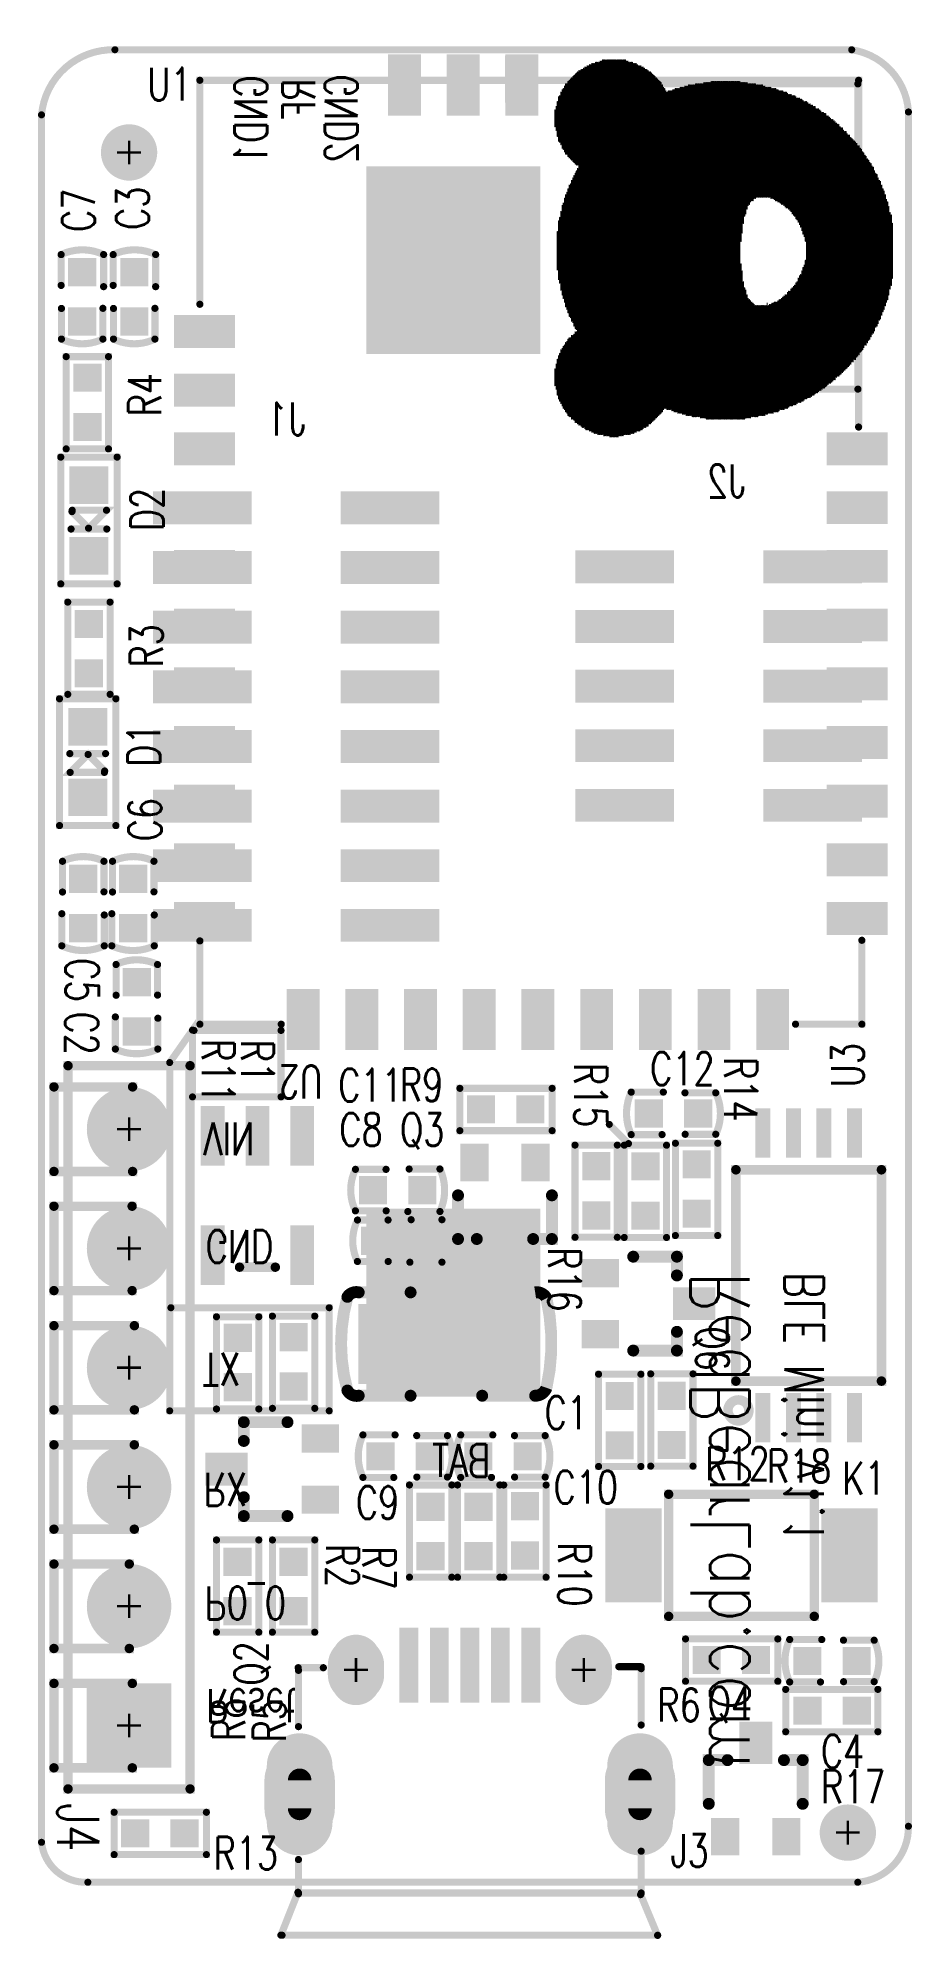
# Model space of a CAD drawing. Extents: x -9 to 9.6, y 3 to 43.5.
import ezdxf

# ---------------------------------------------------------------- set-up
doc = ezdxf.new("R2010")
doc.units = 0
for name, pattern in [('TRMIDX_0', [2, 1, 1]), ('TRMIDX_1', [2, 1, 1]), ('TRMIDX_2', [2, 1, 1]), ('TRMIDX_3', [2, 1, 1]), ('TRMIDX_4', [2, 1, 1]), ('TRMIDX_5', [2, 1, 1])]:
    doc.linetypes.add(name, pattern=pattern)
for name, color, linetype in [('2D_LINE_26', 2, 'CONTINUOUS'), ('2D_LINE_29', 253, 'CONTINUOUS'), ('BOARD_OUTLINE_00', 254, 'CONTINUOUS'), ('DRIL_NPLTE_THRU_01', 16, 'CONTINUOUS'), ('DRIL_NPLTE_THRU_02', 136, 'CONTINUOUS'), ('DRIL_NPLTE_THRU_03', 96, 'CONTINUOUS'), ('DRIL_NPLTE_THRU_04', 176, 'CONTINUOUS'), ('DRIL_PLTE_THRU_01', 16, 'CONTINUOUS'), ('DRIL_PLTE_THRU_02', 136, 'CONTINUOUS'), ('DRIL_PLTE_THRU_03', 96, 'CONTINUOUS'), ('DRIL_PLTE_THRU_04', 176, 'CONTINUOUS'), ('DRIL_SYMBOL', 254, 'CONTINUOUS'), ('PADS_BOT', 5, 'CONTINUOUS'), ('PADS_INNER', 1, 'CONTINUOUS'), ('PADS_TOP', 1, 'CONTINUOUS'), ('PART_NAME_01', 254, 'CONTINUOUS'), ('PART_NAME_04', 136, 'CONTINUOUS'), ('PART_TOP_2DLINE_00', 254, 'CONTINUOUS'), ('PART_TOP_2DLINE_01', 254, 'CONTINUOUS'), ('PART_TOP_COPPER_01', 254, 'CONTINUOUS'), ('TEXT_29', 253, 'CONTINUOUS')]:
    doc.layers.add(name, color=color, linetype=linetype)
doc.styles.add('W0$1', font='simplex', dxfattribs={"width": 0.75})
doc.styles.add('W0$12', font='simplex', dxfattribs={"width": 0.75})
doc.styles.add('W0$127', font='simplex', dxfattribs={"width": 0.75})
doc.styles.add('W0$18', font='simplex', dxfattribs={"width": 0.75})

msp = doc.modelspace()

# ---------------------------------------------------------------- texts
at = {"layer": 'TEXT_29', "text_generation_flag": 2, "width": 0.75}
for s, height, rotation, style, p in [('VIN', 0.7, 180, 'W0$1', (-5.472, 20.359)), ('GND', 0.7, 180, 'W0$1', (-5.427, 18.065)), ('RedBearLab.com', 1.26, 90, 'W0$18', (6.157, 17.177)), ('BLE Mini v1.1', 0.84, 90, 'W0$12', (7.739, 17.177)), ('TX', 0.7, 180, 'W0$1', (-5.497, 15.455)), ('RX', 0.7, 180, 'W0$1', (-5.468, 12.896)), ('P0_0', 0.7, 180, 'W0$1', (-5.45, 10.474)), ('Reset', 0.7, 180, 'W0$1', (-5.417, 8.29))]:
    msp.add_text(s, height=height, rotation=rotation, dxfattribs=dict(at, style=style)).set_placement(p)

# ---------------------------------------------------------------- blocks, each defined once
blk = doc.blocks.new('SMOOTH_0$15')
at = {"const_width": 0.075}
blk.add_lwpolyline([(-0.0375, 0, 1), (0.0375, 0, 1)], format="xyb", close=True, dxfattribs=at)
blk = doc.blocks.new('BOARD_447')
at = {"layer": 'BOARD_OUTLINE_00', "const_width": 0.15}
blk.add_lwpolyline([(14.22, 5.353, -0.396938), (13.141, 4.161), (-3.257, 4.161, -0.396433), (-4.244, 5.012), (-4.244, 41.797, -0.395928), (-2.681, 43.183), (13.012, 43.183, -0.354119), (14.221, 41.858)], format="xyb", close=True, dxfattribs=at)
at = {"layer": 'BOARD_OUTLINE_00'}
for p in [(-2.681, 43.183), (13.012, 43.183), (-4.244, 41.797), (14.221, 41.858), (14.22, 5.353), (-4.244, 5.012), (-3.257, 4.161), (13.141, 4.161)]:
    blk.add_blockref('SMOOTH_0$15', p, dxfattribs=at)
blk = doc.blocks.new('SMOOTH_0$0254')
at = {"const_width": 0.0127}
blk.add_lwpolyline([(-0.00635, 0, 1), (0.00635, 0, 1)], format="xyb", close=True, dxfattribs=at)
blk = doc.blocks.new('DRAWING_24')
at = {"layer": '2D_LINE_29', "const_width": 0.0254}
blk.add_lwpolyline([(0, 0), (0, 2.413)], dxfattribs=at)
at = {"layer": '2D_LINE_29'}
for p in [(0, 2.413), (0, 0)]:
    blk.add_blockref('SMOOTH_0$0254', p, dxfattribs=at)
blk = doc.blocks.new('DRAWING_25')
at = {"layer": '2D_LINE_29', "const_width": 0.0254}
blk.add_lwpolyline([(0, 0), (0, 2.4384)], dxfattribs=at)
at = {"layer": '2D_LINE_29'}
for p in [(0, 2.4384), (0, 0)]:
    blk.add_blockref('SMOOTH_0$0254', p, dxfattribs=at)
blk = doc.blocks.new('DRAWING_26')
at = {"layer": '2D_LINE_29', "const_width": 0.0254}
blk.add_lwpolyline([(0, 0), (0, 2.413)], dxfattribs=at)
at = {"layer": '2D_LINE_29'}
for p in [(0, 2.413), (0, 0)]:
    blk.add_blockref('SMOOTH_0$0254', p, dxfattribs=at)
blk = doc.blocks.new('DRAWING_27')
at = {"layer": '2D_LINE_29', "const_width": 0.0254}
blk.add_lwpolyline([(0, 0), (0, 2.413)], dxfattribs=at)
at = {"layer": '2D_LINE_29'}
for p in [(0, 2.413), (0, 0)]:
    blk.add_blockref('SMOOTH_0$0254', p, dxfattribs=at)
blk = doc.blocks.new('DRAWING_28')
at = {"layer": '2D_LINE_29', "const_width": 0.0254}
blk.add_lwpolyline([(0, 0), (0, 2.3876)], dxfattribs=at)
at = {"layer": '2D_LINE_29'}
for p in [(0, 2.3876), (0, 0)]:
    blk.add_blockref('SMOOTH_0$0254', p, dxfattribs=at)
blk = doc.blocks.new('DRAWING_29')
at = {"layer": '2D_LINE_29', "const_width": 0.0254}
blk.add_lwpolyline([(0, 0), (0, 2.413)], dxfattribs=at)
at = {"layer": '2D_LINE_29'}
for p in [(0, 2.413), (0, 0)]:
    blk.add_blockref('SMOOTH_0$0254', p, dxfattribs=at)
blk = doc.blocks.new('DRAWING_30')
at = {"layer": '2D_LINE_29', "const_width": 0.0254}
blk.add_lwpolyline([(0, 0), (0, 2.3622)], dxfattribs=at)
at = {"layer": '2D_LINE_29'}
for p in [(0, 2.3622), (0, 0)]:
    blk.add_blockref('SMOOTH_0$0254', p, dxfattribs=at)
blk = doc.blocks.new('DRAWING_31')
at = {"layer": '2D_LINE_29', "const_width": 0.0254}
blk.add_lwpolyline([(0, 0), (0, 2.413)], dxfattribs=at)
at = {"layer": '2D_LINE_29'}
for p in [(0, 2.413), (0, 0)]:
    blk.add_blockref('SMOOTH_0$0254', p, dxfattribs=at)
blk = doc.blocks.new('DRAWING_32')
at = {"layer": '2D_LINE_29', "const_width": 0.0254}
blk.add_lwpolyline([(0, 0), (0, 2.3368)], dxfattribs=at)
at = {"layer": '2D_LINE_29'}
for p in [(0, 2.3368), (0, 0)]:
    blk.add_blockref('SMOOTH_0$0254', p, dxfattribs=at)
blk = doc.blocks.new('DRAWING_33')
at = {"layer": '2D_LINE_29', "const_width": 0.0254}
blk.add_lwpolyline([(0, 0), (0, 2.3876)], dxfattribs=at)
at = {"layer": '2D_LINE_29'}
for p in [(0, 2.3876), (0, 0)]:
    blk.add_blockref('SMOOTH_0$0254', p, dxfattribs=at)
blk = doc.blocks.new('DRAWING_34')
at = {"layer": '2D_LINE_29', "const_width": 0.0254}
blk.add_lwpolyline([(0, 0), (0, 2.3622)], dxfattribs=at)
at = {"layer": '2D_LINE_29'}
for p in [(0, 2.3622), (0, 0)]:
    blk.add_blockref('SMOOTH_0$0254', p, dxfattribs=at)
blk = doc.blocks.new('DRAWING_35')
at = {"layer": '2D_LINE_29', "const_width": 0.0254}
blk.add_lwpolyline([(0, 0), (0, 2.3622)], dxfattribs=at)
at = {"layer": '2D_LINE_29'}
for p in [(0, 2.3622), (0, 0)]:
    blk.add_blockref('SMOOTH_0$0254', p, dxfattribs=at)
blk = doc.blocks.new('DRAWING_36')
at = {"layer": '2D_LINE_29', "const_width": 0.0254}
blk.add_lwpolyline([(0, 0), (0, 2.3622)], dxfattribs=at)
at = {"layer": '2D_LINE_29'}
for p in [(0, 2.3622), (0, 0)]:
    blk.add_blockref('SMOOTH_0$0254', p, dxfattribs=at)
blk = doc.blocks.new('DRAWING_37')
at = {"layer": '2D_LINE_29', "const_width": 0.0254}
blk.add_lwpolyline([(0, 0), (0, 2.3876)], dxfattribs=at)
at = {"layer": '2D_LINE_29'}
for p in [(0, 2.3876), (0, 0)]:
    blk.add_blockref('SMOOTH_0$0254', p, dxfattribs=at)
blk = doc.blocks.new('DRAWING_38')
at = {"layer": '2D_LINE_29', "const_width": 0.0254}
blk.add_lwpolyline([(0, 0), (0, 2.3368)], dxfattribs=at)
at = {"layer": '2D_LINE_29'}
for p in [(0, 2.3368), (0, 0)]:
    blk.add_blockref('SMOOTH_0$0254', p, dxfattribs=at)
blk = doc.blocks.new('DRAWING_39')
at = {"layer": '2D_LINE_29', "const_width": 0.0254}
blk.add_lwpolyline([(0, 0), (0, 2.3622)], dxfattribs=at)
at = {"layer": '2D_LINE_29'}
for p in [(0, 2.3622), (0, 0)]:
    blk.add_blockref('SMOOTH_0$0254', p, dxfattribs=at)
blk = doc.blocks.new('DRAWING_40')
at = {"layer": '2D_LINE_29', "const_width": 0.0254}
blk.add_lwpolyline([(0, 0), (0, 2.3368)], dxfattribs=at)
at = {"layer": '2D_LINE_29'}
for p in [(0, 2.3368), (0, 0)]:
    blk.add_blockref('SMOOTH_0$0254', p, dxfattribs=at)
blk = doc.blocks.new('DRAWING_41')
at = {"layer": '2D_LINE_29', "const_width": 0.0254}
blk.add_lwpolyline([(0, 0), (0, 2.3876)], dxfattribs=at)
at = {"layer": '2D_LINE_29'}
for p in [(0, 2.3876), (0, 0)]:
    blk.add_blockref('SMOOTH_0$0254', p, dxfattribs=at)
blk = doc.blocks.new('DRAWING_42')
at = {"layer": '2D_LINE_29', "const_width": 0.0254}
blk.add_lwpolyline([(0, 0), (0, 2.3368)], dxfattribs=at)
at = {"layer": '2D_LINE_29'}
for p in [(0, 2.3368), (0, 0)]:
    blk.add_blockref('SMOOTH_0$0254', p, dxfattribs=at)
blk = doc.blocks.new('DRAWING_43')
at = {"layer": '2D_LINE_29', "const_width": 0.0254}
blk.add_lwpolyline([(0, 0), (0, 2.3622)], dxfattribs=at)
at = {"layer": '2D_LINE_29'}
for p in [(0, 2.3622), (0, 0)]:
    blk.add_blockref('SMOOTH_0$0254', p, dxfattribs=at)
blk = doc.blocks.new('DRAWING_44')
at = {"layer": '2D_LINE_29', "const_width": 0.0254}
blk.add_lwpolyline([(0, 0), (0, 2.3368)], dxfattribs=at)
at = {"layer": '2D_LINE_29'}
for p in [(0, 2.3368), (0, 0)]:
    blk.add_blockref('SMOOTH_0$0254', p, dxfattribs=at)
blk = doc.blocks.new('DRAWING_45')
at = {"layer": '2D_LINE_29', "const_width": 0.0254}
blk.add_lwpolyline([(0, 0), (0, 2.3368)], dxfattribs=at)
at = {"layer": '2D_LINE_29'}
for p in [(0, 2.3368), (0, 0)]:
    blk.add_blockref('SMOOTH_0$0254', p, dxfattribs=at)
blk = doc.blocks.new('DRAWING_46')
at = {"layer": '2D_LINE_29', "const_width": 0.0254}
blk.add_lwpolyline([(0, 0), (0, 2.3368)], dxfattribs=at)
at = {"layer": '2D_LINE_29'}
for p in [(0, 2.3368), (0, 0)]:
    blk.add_blockref('SMOOTH_0$0254', p, dxfattribs=at)
blk = doc.blocks.new('DRAWING_47')
at = {"layer": '2D_LINE_29', "const_width": 0.0254}
blk.add_lwpolyline([(0, 0), (0, 2.3368)], dxfattribs=at)
at = {"layer": '2D_LINE_29'}
for p in [(0, 2.3368), (0, 0)]:
    blk.add_blockref('SMOOTH_0$0254', p, dxfattribs=at)
blk = doc.blocks.new('DRAWING_48')
at = {"layer": '2D_LINE_29', "const_width": 0.0254}
blk.add_lwpolyline([(0, 0), (0, 2.3114)], dxfattribs=at)
at = {"layer": '2D_LINE_29'}
for p in [(0, 2.3114), (0, 0)]:
    blk.add_blockref('SMOOTH_0$0254', p, dxfattribs=at)
blk = doc.blocks.new('DRAWING_49')
at = {"layer": '2D_LINE_29', "const_width": 0.0254}
blk.add_lwpolyline([(0, 0), (0, 2.3622)], dxfattribs=at)
at = {"layer": '2D_LINE_29'}
for p in [(0, 2.3622), (0, 0)]:
    blk.add_blockref('SMOOTH_0$0254', p, dxfattribs=at)
blk = doc.blocks.new('DRAWING_50')
at = {"layer": '2D_LINE_29', "const_width": 0.0254}
blk.add_lwpolyline([(0, 0), (0, 2.3114)], dxfattribs=at)
at = {"layer": '2D_LINE_29'}
for p in [(0, 2.3114), (0, 0)]:
    blk.add_blockref('SMOOTH_0$0254', p, dxfattribs=at)
blk = doc.blocks.new('DRAWING_51')
at = {"layer": '2D_LINE_29', "const_width": 0.0254}
blk.add_lwpolyline([(0, 0), (0, 2.3368)], dxfattribs=at)
at = {"layer": '2D_LINE_29'}
for p in [(0, 2.3368), (0, 0)]:
    blk.add_blockref('SMOOTH_0$0254', p, dxfattribs=at)
blk = doc.blocks.new('DRAWING_52')
at = {"layer": '2D_LINE_29', "const_width": 0.0254}
blk.add_lwpolyline([(0, 0), (0, 2.286)], dxfattribs=at)
at = {"layer": '2D_LINE_29'}
for p in [(0, 2.286), (0, 0)]:
    blk.add_blockref('SMOOTH_0$0254', p, dxfattribs=at)
blk = doc.blocks.new('DRAWING_53')
at = {"layer": '2D_LINE_29', "const_width": 0.0254}
blk.add_lwpolyline([(0, 0), (0, 2.3368)], dxfattribs=at)
at = {"layer": '2D_LINE_29'}
for p in [(0, 2.3368), (0, 0)]:
    blk.add_blockref('SMOOTH_0$0254', p, dxfattribs=at)
blk = doc.blocks.new('DRAWING_54')
at = {"layer": '2D_LINE_29', "const_width": 0.0254}
blk.add_lwpolyline([(0, 0), (0, 2.3114)], dxfattribs=at)
at = {"layer": '2D_LINE_29'}
for p in [(0, 2.3114), (0, 0)]:
    blk.add_blockref('SMOOTH_0$0254', p, dxfattribs=at)
blk = doc.blocks.new('DRAWING_55')
at = {"layer": '2D_LINE_29', "const_width": 0.0254}
blk.add_lwpolyline([(0, 0), (0, 2.3368)], dxfattribs=at)
at = {"layer": '2D_LINE_29'}
for p in [(0, 2.3368), (0, 0)]:
    blk.add_blockref('SMOOTH_0$0254', p, dxfattribs=at)
blk = doc.blocks.new('DRAWING_56')
at = {"layer": '2D_LINE_29', "const_width": 0.0254}
blk.add_lwpolyline([(0, 0), (0, 2.3114)], dxfattribs=at)
at = {"layer": '2D_LINE_29'}
for p in [(0, 2.3114), (0, 0)]:
    blk.add_blockref('SMOOTH_0$0254', p, dxfattribs=at)
blk = doc.blocks.new('DRAWING_57')
at = {"layer": '2D_LINE_29', "const_width": 0.0254}
blk.add_lwpolyline([(0, 0), (0, 2.3368)], dxfattribs=at)
at = {"layer": '2D_LINE_29'}
for p in [(0, 2.3368), (0, 0)]:
    blk.add_blockref('SMOOTH_0$0254', p, dxfattribs=at)
blk = doc.blocks.new('DRAWING_58')
at = {"layer": '2D_LINE_29', "const_width": 0.0254}
blk.add_lwpolyline([(0, 0), (0, 2.3368)], dxfattribs=at)
at = {"layer": '2D_LINE_29'}
for p in [(0, 2.3368), (0, 0)]:
    blk.add_blockref('SMOOTH_0$0254', p, dxfattribs=at)
blk = doc.blocks.new('DRAWING_59')
at = {"layer": '2D_LINE_29', "const_width": 0.0254}
blk.add_lwpolyline([(0, 0), (0, 2.3622)], dxfattribs=at)
at = {"layer": '2D_LINE_29'}
for p in [(0, 2.3622), (0, 0)]:
    blk.add_blockref('SMOOTH_0$0254', p, dxfattribs=at)
blk = doc.blocks.new('DRAWING_60')
at = {"layer": '2D_LINE_29', "const_width": 0.0254}
blk.add_lwpolyline([(0, 0), (0, 2.3368)], dxfattribs=at)
at = {"layer": '2D_LINE_29'}
for p in [(0, 2.3368), (0, 0)]:
    blk.add_blockref('SMOOTH_0$0254', p, dxfattribs=at)
blk = doc.blocks.new('DRAWING_61')
at = {"layer": '2D_LINE_29', "const_width": 0.0254}
blk.add_lwpolyline([(0, 0), (0, 2.3622)], dxfattribs=at)
at = {"layer": '2D_LINE_29'}
for p in [(0, 2.3622), (0, 0)]:
    blk.add_blockref('SMOOTH_0$0254', p, dxfattribs=at)
blk = doc.blocks.new('DRAWING_62')
at = {"layer": '2D_LINE_29', "const_width": 0.0254}
blk.add_lwpolyline([(0, 0), (0, 2.3368)], dxfattribs=at)
at = {"layer": '2D_LINE_29'}
for p in [(0, 2.3368), (0, 0)]:
    blk.add_blockref('SMOOTH_0$0254', p, dxfattribs=at)
blk = doc.blocks.new('DRAWING_63')
at = {"layer": '2D_LINE_29', "const_width": 0.0254}
blk.add_lwpolyline([(0, 0), (0, 2.3876)], dxfattribs=at)
at = {"layer": '2D_LINE_29'}
for p in [(0, 2.3876), (0, 0)]:
    blk.add_blockref('SMOOTH_0$0254', p, dxfattribs=at)
blk = doc.blocks.new('DRAWING_64')
at = {"layer": '2D_LINE_29', "const_width": 0.0254}
blk.add_lwpolyline([(0, 0), (0, 2.3368)], dxfattribs=at)
at = {"layer": '2D_LINE_29'}
for p in [(0, 2.3368), (0, 0)]:
    blk.add_blockref('SMOOTH_0$0254', p, dxfattribs=at)
blk = doc.blocks.new('DRAWING_65')
at = {"layer": '2D_LINE_29', "const_width": 0.0254}
blk.add_lwpolyline([(0, 0), (0, 2.3876)], dxfattribs=at)
at = {"layer": '2D_LINE_29'}
for p in [(0, 2.3876), (0, 0)]:
    blk.add_blockref('SMOOTH_0$0254', p, dxfattribs=at)
blk = doc.blocks.new('DRAWING_66')
at = {"layer": '2D_LINE_29', "const_width": 0.0254}
blk.add_lwpolyline([(0, 0), (0, 2.3368)], dxfattribs=at)
at = {"layer": '2D_LINE_29'}
for p in [(0, 2.3368), (0, 0)]:
    blk.add_blockref('SMOOTH_0$0254', p, dxfattribs=at)
blk = doc.blocks.new('DRAWING_67')
at = {"layer": '2D_LINE_29', "const_width": 0.0254}
blk.add_lwpolyline([(0, 0), (0, 2.3876)], dxfattribs=at)
at = {"layer": '2D_LINE_29'}
for p in [(0, 2.3876), (0, 0)]:
    blk.add_blockref('SMOOTH_0$0254', p, dxfattribs=at)
blk = doc.blocks.new('DRAWING_68')
at = {"layer": '2D_LINE_29', "const_width": 0.0254}
blk.add_lwpolyline([(0, 0), (0, 2.3368)], dxfattribs=at)
at = {"layer": '2D_LINE_29'}
for p in [(0, 2.3368), (0, 0)]:
    blk.add_blockref('SMOOTH_0$0254', p, dxfattribs=at)
blk = doc.blocks.new('DRAWING_69')
at = {"layer": '2D_LINE_29', "const_width": 0.0254}
blk.add_lwpolyline([(0, 0), (0, 2.3876)], dxfattribs=at)
at = {"layer": '2D_LINE_29'}
for p in [(0, 2.3876), (0, 0)]:
    blk.add_blockref('SMOOTH_0$0254', p, dxfattribs=at)
blk = doc.blocks.new('DRAWING_70')
at = {"layer": '2D_LINE_29', "const_width": 0.0254}
blk.add_lwpolyline([(0, 0), (0, 2.3622)], dxfattribs=at)
at = {"layer": '2D_LINE_29'}
for p in [(0, 2.3622), (0, 0)]:
    blk.add_blockref('SMOOTH_0$0254', p, dxfattribs=at)
blk = doc.blocks.new('DRAWING_71')
at = {"layer": '2D_LINE_29', "const_width": 0.0254}
blk.add_lwpolyline([(0, 0), (0, 2.3876)], dxfattribs=at)
at = {"layer": '2D_LINE_29'}
for p in [(0, 2.3876), (0, 0)]:
    blk.add_blockref('SMOOTH_0$0254', p, dxfattribs=at)
blk = doc.blocks.new('DRAWING_72')
at = {"layer": '2D_LINE_29', "const_width": 0.0254}
blk.add_lwpolyline([(0, 0), (0, 2.3622)], dxfattribs=at)
at = {"layer": '2D_LINE_29'}
for p in [(0, 2.3622), (0, 0)]:
    blk.add_blockref('SMOOTH_0$0254', p, dxfattribs=at)
blk = doc.blocks.new('DRAWING_73')
at = {"layer": '2D_LINE_29', "const_width": 0.0254}
blk.add_lwpolyline([(0, 0), (0, 2.3876)], dxfattribs=at)
at = {"layer": '2D_LINE_29'}
for p in [(0, 2.3876), (0, 0)]:
    blk.add_blockref('SMOOTH_0$0254', p, dxfattribs=at)
blk = doc.blocks.new('DRAWING_74')
at = {"layer": '2D_LINE_29', "const_width": 0.0254}
blk.add_lwpolyline([(0, 0), (0, 2.3622)], dxfattribs=at)
at = {"layer": '2D_LINE_29'}
for p in [(0, 2.3622), (0, 0)]:
    blk.add_blockref('SMOOTH_0$0254', p, dxfattribs=at)
blk = doc.blocks.new('DRAWING_75')
at = {"layer": '2D_LINE_29', "const_width": 0.0254}
blk.add_lwpolyline([(0, 0), (0, 2.4384)], dxfattribs=at)
at = {"layer": '2D_LINE_29'}
for p in [(0, 2.4384), (0, 0)]:
    blk.add_blockref('SMOOTH_0$0254', p, dxfattribs=at)
blk = doc.blocks.new('DRAWING_76')
at = {"layer": '2D_LINE_29', "const_width": 0.0254}
blk.add_lwpolyline([(0, 0), (0, 2.3876)], dxfattribs=at)
at = {"layer": '2D_LINE_29'}
for p in [(0, 2.3876), (0, 0)]:
    blk.add_blockref('SMOOTH_0$0254', p, dxfattribs=at)
blk = doc.blocks.new('DRAWING_77')
at = {"layer": '2D_LINE_29', "const_width": 0.0254}
blk.add_lwpolyline([(0, 0), (0, 2.4384)], dxfattribs=at)
at = {"layer": '2D_LINE_29'}
for p in [(0, 2.4384), (0, 0)]:
    blk.add_blockref('SMOOTH_0$0254', p, dxfattribs=at)
blk = doc.blocks.new('DRAWING_78')
at = {"layer": '2D_LINE_29', "const_width": 0.0254}
blk.add_lwpolyline([(0, 0), (0, 2.413)], dxfattribs=at)
at = {"layer": '2D_LINE_29'}
for p in [(0, 2.413), (0, 0)]:
    blk.add_blockref('SMOOTH_0$0254', p, dxfattribs=at)
blk = doc.blocks.new('DRAWING_79')
at = {"layer": '2D_LINE_29', "const_width": 0.0254}
blk.add_lwpolyline([(0, 0), (0, 2.4892)], dxfattribs=at)
at = {"layer": '2D_LINE_29'}
for p in [(0, 2.4892), (0, 0)]:
    blk.add_blockref('SMOOTH_0$0254', p, dxfattribs=at)
blk = doc.blocks.new('DRAWING_80')
at = {"layer": '2D_LINE_29', "const_width": 0.0254}
blk.add_lwpolyline([(0, 0), (0, 2.4384)], dxfattribs=at)
at = {"layer": '2D_LINE_29'}
for p in [(0, 2.4384), (0, 0)]:
    blk.add_blockref('SMOOTH_0$0254', p, dxfattribs=at)
blk = doc.blocks.new('DRAWING_81')
at = {"layer": '2D_LINE_29', "const_width": 0.0254}
blk.add_lwpolyline([(0, 0), (0, 2.4892)], dxfattribs=at)
at = {"layer": '2D_LINE_29'}
for p in [(0, 2.4892), (0, 0)]:
    blk.add_blockref('SMOOTH_0$0254', p, dxfattribs=at)
blk = doc.blocks.new('DRAWING_82')
at = {"layer": '2D_LINE_29', "const_width": 0.0254}
blk.add_lwpolyline([(0, 0), (0, 2.4892)], dxfattribs=at)
at = {"layer": '2D_LINE_29'}
for p in [(0, 2.4892), (0, 0)]:
    blk.add_blockref('SMOOTH_0$0254', p, dxfattribs=at)
blk = doc.blocks.new('DRAWING_83')
at = {"layer": '2D_LINE_29', "const_width": 0.0254}
blk.add_lwpolyline([(0, 0), (0, 2.5146)], dxfattribs=at)
at = {"layer": '2D_LINE_29'}
for p in [(0, 2.5146), (0, 0)]:
    blk.add_blockref('SMOOTH_0$0254', p, dxfattribs=at)
blk = doc.blocks.new('DRAWING_84')
at = {"layer": '2D_LINE_29', "const_width": 0.0254}
blk.add_lwpolyline([(0, 0), (0, 2.5146)], dxfattribs=at)
at = {"layer": '2D_LINE_29'}
for p in [(0, 2.5146), (0, 0)]:
    blk.add_blockref('SMOOTH_0$0254', p, dxfattribs=at)
blk = doc.blocks.new('DRAWING_85')
at = {"layer": '2D_LINE_29', "const_width": 0.0254}
blk.add_lwpolyline([(0, 0), (0, 2.5654)], dxfattribs=at)
at = {"layer": '2D_LINE_29'}
for p in [(0, 2.5654), (0, 0)]:
    blk.add_blockref('SMOOTH_0$0254', p, dxfattribs=at)
blk = doc.blocks.new('DRAWING_86')
at = {"layer": '2D_LINE_29', "const_width": 0.0254}
blk.add_lwpolyline([(0, 0), (0, 2.54)], dxfattribs=at)
at = {"layer": '2D_LINE_29'}
for p in [(0, 2.54), (0, 0)]:
    blk.add_blockref('SMOOTH_0$0254', p, dxfattribs=at)
blk = doc.blocks.new('DRAWING_87')
at = {"layer": '2D_LINE_29', "const_width": 0.0254}
blk.add_lwpolyline([(0, 0), (0, 2.5908)], dxfattribs=at)
at = {"layer": '2D_LINE_29'}
for p in [(0, 2.5908), (0, 0)]:
    blk.add_blockref('SMOOTH_0$0254', p, dxfattribs=at)
blk = doc.blocks.new('DRAWING_88')
at = {"layer": '2D_LINE_29', "const_width": 0.0254}
blk.add_lwpolyline([(0, 0), (0, 2.6162)], dxfattribs=at)
at = {"layer": '2D_LINE_29'}
for p in [(0, 2.6162), (0, 0)]:
    blk.add_blockref('SMOOTH_0$0254', p, dxfattribs=at)
blk = doc.blocks.new('DRAWING_89')
at = {"layer": '2D_LINE_29', "const_width": 0.0254}
blk.add_lwpolyline([(0, 0), (0, 2.6924)], dxfattribs=at)
at = {"layer": '2D_LINE_29'}
for p in [(0, 2.6924), (0, 0)]:
    blk.add_blockref('SMOOTH_0$0254', p, dxfattribs=at)
blk = doc.blocks.new('DRAWING_90')
at = {"layer": '2D_LINE_29', "const_width": 0.0254}
blk.add_lwpolyline([(0, 0), (0, 2.7178)], dxfattribs=at)
at = {"layer": '2D_LINE_29'}
for p in [(0, 2.7178), (0, 0)]:
    blk.add_blockref('SMOOTH_0$0254', p, dxfattribs=at)
blk = doc.blocks.new('DRAWING_91')
at = {"layer": '2D_LINE_29', "const_width": 0.0254}
blk.add_lwpolyline([(0, 0), (0, 2.794)], dxfattribs=at)
at = {"layer": '2D_LINE_29'}
for p in [(0, 2.794), (0, 0)]:
    blk.add_blockref('SMOOTH_0$0254', p, dxfattribs=at)
blk = doc.blocks.new('DRAWING_92')
at = {"layer": '2D_LINE_29', "const_width": 0.0254}
blk.add_lwpolyline([(0, 0), (0, 2.794)], dxfattribs=at)
at = {"layer": '2D_LINE_29'}
for p in [(0, 2.794), (0, 0)]:
    blk.add_blockref('SMOOTH_0$0254', p, dxfattribs=at)
blk = doc.blocks.new('DRAWING_93')
at = {"layer": '2D_LINE_29', "const_width": 0.0254}
blk.add_lwpolyline([(0, 0), (0, 2.8448)], dxfattribs=at)
at = {"layer": '2D_LINE_29'}
for p in [(0, 2.8448), (0, 0)]:
    blk.add_blockref('SMOOTH_0$0254', p, dxfattribs=at)
blk = doc.blocks.new('DRAWING_94')
at = {"layer": '2D_LINE_29', "const_width": 0.0254}
blk.add_lwpolyline([(0, 0), (0, 2.921)], dxfattribs=at)
at = {"layer": '2D_LINE_29'}
for p in [(0, 2.921), (0, 0)]:
    blk.add_blockref('SMOOTH_0$0254', p, dxfattribs=at)
blk = doc.blocks.new('DRAWING_95')
at = {"layer": '2D_LINE_29', "const_width": 0.0254}
blk.add_lwpolyline([(0, 0), (0, 2.9972)], dxfattribs=at)
at = {"layer": '2D_LINE_29'}
for p in [(0, 2.9972), (0, 0)]:
    blk.add_blockref('SMOOTH_0$0254', p, dxfattribs=at)
blk = doc.blocks.new('DRAWING_96')
at = {"layer": '2D_LINE_29', "const_width": 0.0254}
blk.add_lwpolyline([(0, 0), (0, 3.1496)], dxfattribs=at)
at = {"layer": '2D_LINE_29'}
for p in [(0, 3.1496), (0, 0)]:
    blk.add_blockref('SMOOTH_0$0254', p, dxfattribs=at)
blk = doc.blocks.new('DRAWING_97')
at = {"layer": '2D_LINE_29', "const_width": 0.0254}
blk.add_lwpolyline([(0, 0), (0, 3.2004)], dxfattribs=at)
at = {"layer": '2D_LINE_29'}
for p in [(0, 3.2004), (0, 0)]:
    blk.add_blockref('SMOOTH_0$0254', p, dxfattribs=at)
blk = doc.blocks.new('DRAWING_98')
at = {"layer": '2D_LINE_29', "const_width": 0.0254}
blk.add_lwpolyline([(0, 0), (0, 3.302)], dxfattribs=at)
at = {"layer": '2D_LINE_29'}
for p in [(0, 3.302), (0, 0)]:
    blk.add_blockref('SMOOTH_0$0254', p, dxfattribs=at)
blk = doc.blocks.new('DRAWING_99')
at = {"layer": '2D_LINE_29', "const_width": 0.0254}
blk.add_lwpolyline([(0, 0), (0, 3.3782)], dxfattribs=at)
at = {"layer": '2D_LINE_29'}
for p in [(0, 3.3782), (0, 0)]:
    blk.add_blockref('SMOOTH_0$0254', p, dxfattribs=at)
blk = doc.blocks.new('DRAWING_100')
at = {"layer": '2D_LINE_29', "const_width": 0.0254}
blk.add_lwpolyline([(0, 0), (0, 7.1882)], dxfattribs=at)
at = {"layer": '2D_LINE_29'}
for p in [(0, 7.1882), (0, 0)]:
    blk.add_blockref('SMOOTH_0$0254', p, dxfattribs=at)
blk = doc.blocks.new('DRAWING_101')
at = {"layer": '2D_LINE_29', "const_width": 0.0254}
blk.add_lwpolyline([(0, 0), (0, 7.1882)], dxfattribs=at)
at = {"layer": '2D_LINE_29'}
for p in [(0, 7.1882), (0, 0)]:
    blk.add_blockref('SMOOTH_0$0254', p, dxfattribs=at)
blk = doc.blocks.new('DRAWING_102')
at = {"layer": '2D_LINE_29', "const_width": 0.0254}
blk.add_lwpolyline([(0, 0), (0, 7.1882)], dxfattribs=at)
at = {"layer": '2D_LINE_29'}
for p in [(0, 7.1882), (0, 0)]:
    blk.add_blockref('SMOOTH_0$0254', p, dxfattribs=at)
blk = doc.blocks.new('DRAWING_103')
at = {"layer": '2D_LINE_29', "const_width": 0.0254}
blk.add_lwpolyline([(0, 0), (0, 7.1882)], dxfattribs=at)
at = {"layer": '2D_LINE_29'}
for p in [(0, 7.1882), (0, 0)]:
    blk.add_blockref('SMOOTH_0$0254', p, dxfattribs=at)
blk = doc.blocks.new('DRAWING_104')
at = {"layer": '2D_LINE_29', "const_width": 0.0254}
blk.add_lwpolyline([(0, 0), (0, 7.1882)], dxfattribs=at)
at = {"layer": '2D_LINE_29'}
for p in [(0, 7.1882), (0, 0)]:
    blk.add_blockref('SMOOTH_0$0254', p, dxfattribs=at)
blk = doc.blocks.new('DRAWING_105')
at = {"layer": '2D_LINE_29', "const_width": 0.0254}
blk.add_lwpolyline([(0, 0), (0, 7.1882)], dxfattribs=at)
at = {"layer": '2D_LINE_29'}
for p in [(0, 7.1882), (0, 0)]:
    blk.add_blockref('SMOOTH_0$0254', p, dxfattribs=at)
blk = doc.blocks.new('DRAWING_106')
at = {"layer": '2D_LINE_29', "const_width": 0.0254}
blk.add_lwpolyline([(0, 0), (0, 7.1882)], dxfattribs=at)
at = {"layer": '2D_LINE_29'}
for p in [(0, 7.1882), (0, 0)]:
    blk.add_blockref('SMOOTH_0$0254', p, dxfattribs=at)
blk = doc.blocks.new('DRAWING_107')
at = {"layer": '2D_LINE_29', "const_width": 0.0254}
blk.add_lwpolyline([(0, 0), (0, 7.1882)], dxfattribs=at)
at = {"layer": '2D_LINE_29'}
for p in [(0, 7.1882), (0, 0)]:
    blk.add_blockref('SMOOTH_0$0254', p, dxfattribs=at)
blk = doc.blocks.new('DRAWING_108')
at = {"layer": '2D_LINE_29', "const_width": 0.0254}
blk.add_lwpolyline([(0, 0), (0, 7.1882)], dxfattribs=at)
at = {"layer": '2D_LINE_29'}
for p in [(0, 7.1882), (0, 0)]:
    blk.add_blockref('SMOOTH_0$0254', p, dxfattribs=at)
blk = doc.blocks.new('DRAWING_109')
at = {"layer": '2D_LINE_29', "const_width": 0.0254}
blk.add_lwpolyline([(0, 0), (0, 7.1882)], dxfattribs=at)
at = {"layer": '2D_LINE_29'}
for p in [(0, 7.1882), (0, 0)]:
    blk.add_blockref('SMOOTH_0$0254', p, dxfattribs=at)
blk = doc.blocks.new('DRAWING_110')
at = {"layer": '2D_LINE_29', "const_width": 0.0254}
blk.add_lwpolyline([(0, 0), (0, 7.1882)], dxfattribs=at)
at = {"layer": '2D_LINE_29'}
for p in [(0, 7.1882), (0, 0)]:
    blk.add_blockref('SMOOTH_0$0254', p, dxfattribs=at)
blk = doc.blocks.new('DRAWING_111')
at = {"layer": '2D_LINE_29', "const_width": 0.0254}
blk.add_lwpolyline([(0, 0), (0, 7.1882)], dxfattribs=at)
at = {"layer": '2D_LINE_29'}
for p in [(0, 7.1882), (0, 0)]:
    blk.add_blockref('SMOOTH_0$0254', p, dxfattribs=at)
blk = doc.blocks.new('DRAWING_112')
at = {"layer": '2D_LINE_29', "const_width": 0.0254}
blk.add_lwpolyline([(0, 0), (0, 7.1882)], dxfattribs=at)
at = {"layer": '2D_LINE_29'}
for p in [(0, 7.1882), (0, 0)]:
    blk.add_blockref('SMOOTH_0$0254', p, dxfattribs=at)
blk = doc.blocks.new('DRAWING_113')
at = {"layer": '2D_LINE_29', "const_width": 0.0254}
blk.add_lwpolyline([(0, 0), (0, 7.1882)], dxfattribs=at)
at = {"layer": '2D_LINE_29'}
for p in [(0, 7.1882), (0, 0)]:
    blk.add_blockref('SMOOTH_0$0254', p, dxfattribs=at)
blk = doc.blocks.new('DRAWING_114')
at = {"layer": '2D_LINE_29', "const_width": 0.0254}
blk.add_lwpolyline([(0, 0), (0, 7.1882)], dxfattribs=at)
at = {"layer": '2D_LINE_29'}
for p in [(0, 7.1882), (0, 0)]:
    blk.add_blockref('SMOOTH_0$0254', p, dxfattribs=at)
blk = doc.blocks.new('DRAWING_115')
at = {"layer": '2D_LINE_29', "const_width": 0.0254}
blk.add_lwpolyline([(0, 0), (0, 7.1882)], dxfattribs=at)
at = {"layer": '2D_LINE_29'}
for p in [(0, 7.1882), (0, 0)]:
    blk.add_blockref('SMOOTH_0$0254', p, dxfattribs=at)
blk = doc.blocks.new('DRAWING_116')
at = {"layer": '2D_LINE_29', "const_width": 0.0254}
blk.add_lwpolyline([(0, 0), (0, 7.1882)], dxfattribs=at)
at = {"layer": '2D_LINE_29'}
for p in [(0, 7.1882), (0, 0)]:
    blk.add_blockref('SMOOTH_0$0254', p, dxfattribs=at)
blk = doc.blocks.new('DRAWING_117')
at = {"layer": '2D_LINE_29', "const_width": 0.0254}
blk.add_lwpolyline([(0, 0), (0, 7.1882)], dxfattribs=at)
at = {"layer": '2D_LINE_29'}
for p in [(0, 7.1882), (0, 0)]:
    blk.add_blockref('SMOOTH_0$0254', p, dxfattribs=at)
blk = doc.blocks.new('DRAWING_118')
at = {"layer": '2D_LINE_29', "const_width": 0.0254}
blk.add_lwpolyline([(0, 0), (0, 7.1882)], dxfattribs=at)
at = {"layer": '2D_LINE_29'}
for p in [(0, 7.1882), (0, 0)]:
    blk.add_blockref('SMOOTH_0$0254', p, dxfattribs=at)
blk = doc.blocks.new('DRAWING_119')
at = {"layer": '2D_LINE_29', "const_width": 0.0254}
blk.add_lwpolyline([(0, 0), (0, 7.1882)], dxfattribs=at)
at = {"layer": '2D_LINE_29'}
for p in [(0, 7.1882), (0, 0)]:
    blk.add_blockref('SMOOTH_0$0254', p, dxfattribs=at)
blk = doc.blocks.new('DRAWING_120')
at = {"layer": '2D_LINE_29', "const_width": 0.0254}
blk.add_lwpolyline([(0, 0), (0, 7.1882)], dxfattribs=at)
at = {"layer": '2D_LINE_29'}
for p in [(0, 7.1882), (0, 0)]:
    blk.add_blockref('SMOOTH_0$0254', p, dxfattribs=at)
blk = doc.blocks.new('DRAWING_121')
at = {"layer": '2D_LINE_29', "const_width": 0.0254}
blk.add_lwpolyline([(0, 0), (0, 7.1882)], dxfattribs=at)
at = {"layer": '2D_LINE_29'}
for p in [(0, 7.1882), (0, 0)]:
    blk.add_blockref('SMOOTH_0$0254', p, dxfattribs=at)
blk = doc.blocks.new('DRAWING_122')
at = {"layer": '2D_LINE_29', "const_width": 0.0254}
blk.add_lwpolyline([(0, 0), (0, 7.1882)], dxfattribs=at)
at = {"layer": '2D_LINE_29'}
for p in [(0, 7.1882), (0, 0)]:
    blk.add_blockref('SMOOTH_0$0254', p, dxfattribs=at)
blk = doc.blocks.new('DRAWING_123')
at = {"layer": '2D_LINE_29', "const_width": 0.0254}
blk.add_lwpolyline([(0, 0), (0, 7.1882)], dxfattribs=at)
at = {"layer": '2D_LINE_29'}
for p in [(0, 7.1882), (0, 0)]:
    blk.add_blockref('SMOOTH_0$0254', p, dxfattribs=at)
blk = doc.blocks.new('DRAWING_124')
at = {"layer": '2D_LINE_29', "const_width": 0.0254}
blk.add_lwpolyline([(0, 0), (0, 7.1882)], dxfattribs=at)
at = {"layer": '2D_LINE_29'}
for p in [(0, 7.1882), (0, 0)]:
    blk.add_blockref('SMOOTH_0$0254', p, dxfattribs=at)
blk = doc.blocks.new('DRAWING_125')
at = {"layer": '2D_LINE_29', "const_width": 0.0254}
blk.add_lwpolyline([(0, 0), (0, 7.1628)], dxfattribs=at)
at = {"layer": '2D_LINE_29'}
for p in [(0, 7.1628), (0, 0)]:
    blk.add_blockref('SMOOTH_0$0254', p, dxfattribs=at)
blk = doc.blocks.new('DRAWING_126')
at = {"layer": '2D_LINE_29', "const_width": 0.0254}
blk.add_lwpolyline([(0, 0), (0, 7.1628)], dxfattribs=at)
at = {"layer": '2D_LINE_29'}
for p in [(0, 7.1628), (0, 0)]:
    blk.add_blockref('SMOOTH_0$0254', p, dxfattribs=at)
blk = doc.blocks.new('DRAWING_127')
at = {"layer": '2D_LINE_29', "const_width": 0.0254}
blk.add_lwpolyline([(0, 0), (0, 7.1628)], dxfattribs=at)
at = {"layer": '2D_LINE_29'}
for p in [(0, 7.1628), (0, 0)]:
    blk.add_blockref('SMOOTH_0$0254', p, dxfattribs=at)
blk = doc.blocks.new('DRAWING_128')
at = {"layer": '2D_LINE_29', "const_width": 0.0254}
blk.add_lwpolyline([(0, 0), (0, 7.1628)], dxfattribs=at)
at = {"layer": '2D_LINE_29'}
for p in [(0, 7.1628), (0, 0)]:
    blk.add_blockref('SMOOTH_0$0254', p, dxfattribs=at)
blk = doc.blocks.new('DRAWING_129')
at = {"layer": '2D_LINE_29', "const_width": 0.0254}
blk.add_lwpolyline([(0, 0), (0, 7.1374)], dxfattribs=at)
at = {"layer": '2D_LINE_29'}
for p in [(0, 7.1374), (0, 0)]:
    blk.add_blockref('SMOOTH_0$0254', p, dxfattribs=at)
blk = doc.blocks.new('DRAWING_130')
at = {"layer": '2D_LINE_29', "const_width": 0.0254}
blk.add_lwpolyline([(0, 0), (0, 7.1374)], dxfattribs=at)
at = {"layer": '2D_LINE_29'}
for p in [(0, 7.1374), (0, 0)]:
    blk.add_blockref('SMOOTH_0$0254', p, dxfattribs=at)
blk = doc.blocks.new('DRAWING_131')
at = {"layer": '2D_LINE_29', "const_width": 0.0254}
blk.add_lwpolyline([(0, 0), (0, 7.112)], dxfattribs=at)
at = {"layer": '2D_LINE_29'}
for p in [(0, 7.112), (0, 0)]:
    blk.add_blockref('SMOOTH_0$0254', p, dxfattribs=at)
blk = doc.blocks.new('DRAWING_132')
at = {"layer": '2D_LINE_29', "const_width": 0.0254}
blk.add_lwpolyline([(0, 0), (0, 7.112)], dxfattribs=at)
at = {"layer": '2D_LINE_29'}
for p in [(0, 7.112), (0, 0)]:
    blk.add_blockref('SMOOTH_0$0254', p, dxfattribs=at)
blk = doc.blocks.new('DRAWING_133')
at = {"layer": '2D_LINE_29', "const_width": 0.0254}
blk.add_lwpolyline([(0, 0), (0, 7.112)], dxfattribs=at)
at = {"layer": '2D_LINE_29'}
for p in [(0, 7.112), (0, 0)]:
    blk.add_blockref('SMOOTH_0$0254', p, dxfattribs=at)
blk = doc.blocks.new('DRAWING_134')
at = {"layer": '2D_LINE_29', "const_width": 0.0254}
blk.add_lwpolyline([(0, 0), (0, 7.0866)], dxfattribs=at)
at = {"layer": '2D_LINE_29'}
for p in [(0, 7.0866), (0, 0)]:
    blk.add_blockref('SMOOTH_0$0254', p, dxfattribs=at)
blk = doc.blocks.new('DRAWING_135')
at = {"layer": '2D_LINE_29', "const_width": 0.0254}
blk.add_lwpolyline([(0, 0), (0, 7.0866)], dxfattribs=at)
at = {"layer": '2D_LINE_29'}
for p in [(0, 7.0866), (0, 0)]:
    blk.add_blockref('SMOOTH_0$0254', p, dxfattribs=at)
blk = doc.blocks.new('DRAWING_136')
at = {"layer": '2D_LINE_29', "const_width": 0.0254}
blk.add_lwpolyline([(0, 0), (0, 7.0866)], dxfattribs=at)
at = {"layer": '2D_LINE_29'}
for p in [(0, 7.0866), (0, 0)]:
    blk.add_blockref('SMOOTH_0$0254', p, dxfattribs=at)
blk = doc.blocks.new('DRAWING_137')
at = {"layer": '2D_LINE_29', "const_width": 0.0254}
blk.add_lwpolyline([(0, 0), (0, 7.0866)], dxfattribs=at)
at = {"layer": '2D_LINE_29'}
for p in [(0, 7.0866), (0, 0)]:
    blk.add_blockref('SMOOTH_0$0254', p, dxfattribs=at)
blk = doc.blocks.new('DRAWING_138')
at = {"layer": '2D_LINE_29', "const_width": 0.0254}
blk.add_lwpolyline([(0, 0), (0, 7.0612)], dxfattribs=at)
at = {"layer": '2D_LINE_29'}
for p in [(0, 7.0612), (0, 0)]:
    blk.add_blockref('SMOOTH_0$0254', p, dxfattribs=at)
blk = doc.blocks.new('DRAWING_139')
at = {"layer": '2D_LINE_29', "const_width": 0.0254}
blk.add_lwpolyline([(0, 0), (0, 7.0612)], dxfattribs=at)
at = {"layer": '2D_LINE_29'}
for p in [(0, 7.0612), (0, 0)]:
    blk.add_blockref('SMOOTH_0$0254', p, dxfattribs=at)
blk = doc.blocks.new('DRAWING_140')
at = {"layer": '2D_LINE_29', "const_width": 0.0254}
blk.add_lwpolyline([(0, 0), (0, 7.0612)], dxfattribs=at)
at = {"layer": '2D_LINE_29'}
for p in [(0, 7.0612), (0, 0)]:
    blk.add_blockref('SMOOTH_0$0254', p, dxfattribs=at)
blk = doc.blocks.new('DRAWING_141')
at = {"layer": '2D_LINE_29', "const_width": 0.0254}
blk.add_lwpolyline([(0, 0), (0, 7.0358)], dxfattribs=at)
at = {"layer": '2D_LINE_29'}
for p in [(0, 7.0358), (0, 0)]:
    blk.add_blockref('SMOOTH_0$0254', p, dxfattribs=at)
blk = doc.blocks.new('DRAWING_142')
at = {"layer": '2D_LINE_29', "const_width": 0.0254}
blk.add_lwpolyline([(0, 0), (0, 7.0358)], dxfattribs=at)
at = {"layer": '2D_LINE_29'}
for p in [(0, 7.0358), (0, 0)]:
    blk.add_blockref('SMOOTH_0$0254', p, dxfattribs=at)
blk = doc.blocks.new('DRAWING_143')
at = {"layer": '2D_LINE_29', "const_width": 0.0254}
blk.add_lwpolyline([(0, 0), (0, 7.0358)], dxfattribs=at)
at = {"layer": '2D_LINE_29'}
for p in [(0, 7.0358), (0, 0)]:
    blk.add_blockref('SMOOTH_0$0254', p, dxfattribs=at)
blk = doc.blocks.new('DRAWING_144')
at = {"layer": '2D_LINE_29', "const_width": 0.0254}
blk.add_lwpolyline([(0, 0), (0, 7.0104)], dxfattribs=at)
at = {"layer": '2D_LINE_29'}
for p in [(0, 7.0104), (0, 0)]:
    blk.add_blockref('SMOOTH_0$0254', p, dxfattribs=at)
blk = doc.blocks.new('DRAWING_145')
at = {"layer": '2D_LINE_29', "const_width": 0.0254}
blk.add_lwpolyline([(0, 0), (0, 7.0104)], dxfattribs=at)
at = {"layer": '2D_LINE_29'}
for p in [(0, 7.0104), (0, 0)]:
    blk.add_blockref('SMOOTH_0$0254', p, dxfattribs=at)
blk = doc.blocks.new('DRAWING_146')
at = {"layer": '2D_LINE_29', "const_width": 0.0254}
blk.add_lwpolyline([(0, 0), (0, 6.985)], dxfattribs=at)
at = {"layer": '2D_LINE_29'}
for p in [(0, 6.985), (0, 0)]:
    blk.add_blockref('SMOOTH_0$0254', p, dxfattribs=at)
blk = doc.blocks.new('DRAWING_147')
at = {"layer": '2D_LINE_29', "const_width": 0.0254}
blk.add_lwpolyline([(0, 0), (0, 6.9596)], dxfattribs=at)
at = {"layer": '2D_LINE_29'}
for p in [(0, 6.9596), (0, 0)]:
    blk.add_blockref('SMOOTH_0$0254', p, dxfattribs=at)
blk = doc.blocks.new('DRAWING_148')
at = {"layer": '2D_LINE_29', "const_width": 0.0254}
blk.add_lwpolyline([(0, 0), (0, 6.9596)], dxfattribs=at)
at = {"layer": '2D_LINE_29'}
for p in [(0, 6.9596), (0, 0)]:
    blk.add_blockref('SMOOTH_0$0254', p, dxfattribs=at)
blk = doc.blocks.new('DRAWING_149')
at = {"layer": '2D_LINE_29', "const_width": 0.0254}
blk.add_lwpolyline([(0, 0), (0, 6.9342)], dxfattribs=at)
at = {"layer": '2D_LINE_29'}
for p in [(0, 6.9342), (0, 0)]:
    blk.add_blockref('SMOOTH_0$0254', p, dxfattribs=at)
blk = doc.blocks.new('DRAWING_150')
at = {"layer": '2D_LINE_29', "const_width": 0.0254}
blk.add_lwpolyline([(0, 0), (0, 6.9342)], dxfattribs=at)
at = {"layer": '2D_LINE_29'}
for p in [(0, 6.9342), (0, 0)]:
    blk.add_blockref('SMOOTH_0$0254', p, dxfattribs=at)
blk = doc.blocks.new('DRAWING_151')
at = {"layer": '2D_LINE_29', "const_width": 0.0254}
blk.add_lwpolyline([(0, 0), (0, 6.9088)], dxfattribs=at)
at = {"layer": '2D_LINE_29'}
for p in [(0, 6.9088), (0, 0)]:
    blk.add_blockref('SMOOTH_0$0254', p, dxfattribs=at)
blk = doc.blocks.new('DRAWING_152')
at = {"layer": '2D_LINE_29', "const_width": 0.0254}
blk.add_lwpolyline([(0, 0), (0, 6.9088)], dxfattribs=at)
at = {"layer": '2D_LINE_29'}
for p in [(0, 6.9088), (0, 0)]:
    blk.add_blockref('SMOOTH_0$0254', p, dxfattribs=at)
blk = doc.blocks.new('DRAWING_153')
at = {"layer": '2D_LINE_29', "const_width": 0.0254}
blk.add_lwpolyline([(0, 0), (0, 6.8834)], dxfattribs=at)
at = {"layer": '2D_LINE_29'}
for p in [(0, 6.8834), (0, 0)]:
    blk.add_blockref('SMOOTH_0$0254', p, dxfattribs=at)
blk = doc.blocks.new('DRAWING_154')
at = {"layer": '2D_LINE_29', "const_width": 0.0254}
blk.add_lwpolyline([(0, 0), (0, 6.8834)], dxfattribs=at)
at = {"layer": '2D_LINE_29'}
for p in [(0, 6.8834), (0, 0)]:
    blk.add_blockref('SMOOTH_0$0254', p, dxfattribs=at)
blk = doc.blocks.new('DRAWING_155')
at = {"layer": '2D_LINE_29', "const_width": 0.0254}
blk.add_lwpolyline([(0, 0), (0, 6.858)], dxfattribs=at)
at = {"layer": '2D_LINE_29'}
for p in [(0, 6.858), (0, 0)]:
    blk.add_blockref('SMOOTH_0$0254', p, dxfattribs=at)
blk = doc.blocks.new('DRAWING_156')
at = {"layer": '2D_LINE_29', "const_width": 0.0254}
blk.add_lwpolyline([(0, 0), (0, 6.8326)], dxfattribs=at)
at = {"layer": '2D_LINE_29'}
for p in [(0, 6.8326), (0, 0)]:
    blk.add_blockref('SMOOTH_0$0254', p, dxfattribs=at)
blk = doc.blocks.new('DRAWING_157')
at = {"layer": '2D_LINE_29', "const_width": 0.0254}
blk.add_lwpolyline([(0, 0), (0, 6.8072)], dxfattribs=at)
at = {"layer": '2D_LINE_29'}
for p in [(0, 6.8072), (0, 0)]:
    blk.add_blockref('SMOOTH_0$0254', p, dxfattribs=at)
blk = doc.blocks.new('DRAWING_158')
at = {"layer": '2D_LINE_29', "const_width": 0.0254}
blk.add_lwpolyline([(0, 0), (0, 6.7818)], dxfattribs=at)
at = {"layer": '2D_LINE_29'}
for p in [(0, 6.7818), (0, 0)]:
    blk.add_blockref('SMOOTH_0$0254', p, dxfattribs=at)
blk = doc.blocks.new('DRAWING_159')
at = {"layer": '2D_LINE_29', "const_width": 0.0254}
blk.add_lwpolyline([(0, 0), (0, 6.7818)], dxfattribs=at)
at = {"layer": '2D_LINE_29'}
for p in [(0, 6.7818), (0, 0)]:
    blk.add_blockref('SMOOTH_0$0254', p, dxfattribs=at)
blk = doc.blocks.new('DRAWING_160')
at = {"layer": '2D_LINE_29', "const_width": 0.0254}
blk.add_lwpolyline([(0, 0), (0, 6.7818)], dxfattribs=at)
at = {"layer": '2D_LINE_29'}
for p in [(0, 6.7818), (0, 0)]:
    blk.add_blockref('SMOOTH_0$0254', p, dxfattribs=at)
blk = doc.blocks.new('DRAWING_161')
at = {"layer": '2D_LINE_29', "const_width": 0.0254}
blk.add_lwpolyline([(0, 0), (0, 6.7564)], dxfattribs=at)
at = {"layer": '2D_LINE_29'}
for p in [(0, 6.7564), (0, 0)]:
    blk.add_blockref('SMOOTH_0$0254', p, dxfattribs=at)
blk = doc.blocks.new('DRAWING_162')
at = {"layer": '2D_LINE_29', "const_width": 0.0254}
blk.add_lwpolyline([(0, 0), (0, 6.7564)], dxfattribs=at)
at = {"layer": '2D_LINE_29'}
for p in [(0, 6.7564), (0, 0)]:
    blk.add_blockref('SMOOTH_0$0254', p, dxfattribs=at)
blk = doc.blocks.new('DRAWING_163')
at = {"layer": '2D_LINE_29', "const_width": 0.0254}
blk.add_lwpolyline([(0, 0), (0, 6.8072)], dxfattribs=at)
at = {"layer": '2D_LINE_29'}
for p in [(0, 6.8072), (0, 0)]:
    blk.add_blockref('SMOOTH_0$0254', p, dxfattribs=at)
blk = doc.blocks.new('DRAWING_164')
at = {"layer": '2D_LINE_29', "const_width": 0.0254}
blk.add_lwpolyline([(0, 0), (0, 6.858)], dxfattribs=at)
at = {"layer": '2D_LINE_29'}
for p in [(0, 6.858), (0, 0)]:
    blk.add_blockref('SMOOTH_0$0254', p, dxfattribs=at)
blk = doc.blocks.new('DRAWING_165')
at = {"layer": '2D_LINE_29', "const_width": 0.0254}
blk.add_lwpolyline([(0, 0), (0, 6.9596)], dxfattribs=at)
at = {"layer": '2D_LINE_29'}
for p in [(0, 6.9596), (0, 0)]:
    blk.add_blockref('SMOOTH_0$0254', p, dxfattribs=at)
blk = doc.blocks.new('DRAWING_166')
at = {"layer": '2D_LINE_29', "const_width": 0.0254}
blk.add_lwpolyline([(0, 0), (0, 7.0358)], dxfattribs=at)
at = {"layer": '2D_LINE_29'}
for p in [(0, 7.0358), (0, 0)]:
    blk.add_blockref('SMOOTH_0$0254', p, dxfattribs=at)
blk = doc.blocks.new('DRAWING_167')
at = {"layer": '2D_LINE_29', "const_width": 0.0254}
blk.add_lwpolyline([(0, 0), (0, 7.0866)], dxfattribs=at)
at = {"layer": '2D_LINE_29'}
for p in [(0, 7.0866), (0, 0)]:
    blk.add_blockref('SMOOTH_0$0254', p, dxfattribs=at)
blk = doc.blocks.new('DRAWING_168')
at = {"layer": '2D_LINE_29', "const_width": 0.0254}
blk.add_lwpolyline([(0, 0), (0, 7.1374)], dxfattribs=at)
at = {"layer": '2D_LINE_29'}
for p in [(0, 7.1374), (0, 0)]:
    blk.add_blockref('SMOOTH_0$0254', p, dxfattribs=at)
blk = doc.blocks.new('DRAWING_169')
at = {"layer": '2D_LINE_29', "const_width": 0.0254}
blk.add_lwpolyline([(0, 0), (0, 7.1882)], dxfattribs=at)
at = {"layer": '2D_LINE_29'}
for p in [(0, 7.1882), (0, 0)]:
    blk.add_blockref('SMOOTH_0$0254', p, dxfattribs=at)
blk = doc.blocks.new('DRAWING_170')
at = {"layer": '2D_LINE_29', "const_width": 0.0254}
blk.add_lwpolyline([(0, 0), (0, 7.239)], dxfattribs=at)
at = {"layer": '2D_LINE_29'}
for p in [(0, 7.239), (0, 0)]:
    blk.add_blockref('SMOOTH_0$0254', p, dxfattribs=at)
blk = doc.blocks.new('DRAWING_171')
at = {"layer": '2D_LINE_29', "const_width": 0.0254}
blk.add_lwpolyline([(0, 0), (0, 7.2898)], dxfattribs=at)
at = {"layer": '2D_LINE_29'}
for p in [(0, 7.2898), (0, 0)]:
    blk.add_blockref('SMOOTH_0$0254', p, dxfattribs=at)
blk = doc.blocks.new('DRAWING_172')
at = {"layer": '2D_LINE_29', "const_width": 0.0254}
blk.add_lwpolyline([(0, 0), (0, 7.3406)], dxfattribs=at)
at = {"layer": '2D_LINE_29'}
for p in [(0, 7.3406), (0, 0)]:
    blk.add_blockref('SMOOTH_0$0254', p, dxfattribs=at)
blk = doc.blocks.new('DRAWING_173')
at = {"layer": '2D_LINE_29', "const_width": 0.0254}
blk.add_lwpolyline([(0, 0), (0, 7.3914)], dxfattribs=at)
at = {"layer": '2D_LINE_29'}
for p in [(0, 7.3914), (0, 0)]:
    blk.add_blockref('SMOOTH_0$0254', p, dxfattribs=at)
blk = doc.blocks.new('DRAWING_174')
at = {"layer": '2D_LINE_29', "const_width": 0.0254}
blk.add_lwpolyline([(0, 0), (0, 7.4422)], dxfattribs=at)
at = {"layer": '2D_LINE_29'}
for p in [(0, 7.4422), (0, 0)]:
    blk.add_blockref('SMOOTH_0$0254', p, dxfattribs=at)
blk = doc.blocks.new('DRAWING_175')
at = {"layer": '2D_LINE_29', "const_width": 0.0254}
blk.add_lwpolyline([(0, 0), (0, 7.493)], dxfattribs=at)
at = {"layer": '2D_LINE_29'}
for p in [(0, 7.493), (0, 0)]:
    blk.add_blockref('SMOOTH_0$0254', p, dxfattribs=at)
blk = doc.blocks.new('DRAWING_176')
at = {"layer": '2D_LINE_29', "const_width": 0.0254}
blk.add_lwpolyline([(0, 0), (0, 7.493)], dxfattribs=at)
at = {"layer": '2D_LINE_29'}
for p in [(0, 7.493), (0, 0)]:
    blk.add_blockref('SMOOTH_0$0254', p, dxfattribs=at)
blk = doc.blocks.new('DRAWING_177')
at = {"layer": '2D_LINE_29', "const_width": 0.0254}
blk.add_lwpolyline([(0, 0), (0, 7.5692)], dxfattribs=at)
at = {"layer": '2D_LINE_29'}
for p in [(0, 7.5692), (0, 0)]:
    blk.add_blockref('SMOOTH_0$0254', p, dxfattribs=at)
blk = doc.blocks.new('DRAWING_178')
at = {"layer": '2D_LINE_29', "const_width": 0.0254}
blk.add_lwpolyline([(0, 0), (0, 7.5946)], dxfattribs=at)
at = {"layer": '2D_LINE_29'}
for p in [(0, 7.5946), (0, 0)]:
    blk.add_blockref('SMOOTH_0$0254', p, dxfattribs=at)
blk = doc.blocks.new('DRAWING_179')
at = {"layer": '2D_LINE_29', "const_width": 0.0254}
blk.add_lwpolyline([(0, 0), (0, 7.62)], dxfattribs=at)
at = {"layer": '2D_LINE_29'}
for p in [(0, 7.62), (0, 0)]:
    blk.add_blockref('SMOOTH_0$0254', p, dxfattribs=at)
blk = doc.blocks.new('DRAWING_180')
at = {"layer": '2D_LINE_29', "const_width": 0.0254}
blk.add_lwpolyline([(0, 0), (0, 7.6454)], dxfattribs=at)
at = {"layer": '2D_LINE_29'}
for p in [(0, 7.6454), (0, 0)]:
    blk.add_blockref('SMOOTH_0$0254', p, dxfattribs=at)
blk = doc.blocks.new('DRAWING_181')
at = {"layer": '2D_LINE_29', "const_width": 0.0254}
blk.add_lwpolyline([(0, 0), (0, 7.6962)], dxfattribs=at)
at = {"layer": '2D_LINE_29'}
for p in [(0, 7.6962), (0, 0)]:
    blk.add_blockref('SMOOTH_0$0254', p, dxfattribs=at)
blk = doc.blocks.new('DRAWING_182')
at = {"layer": '2D_LINE_29', "const_width": 0.0254}
blk.add_lwpolyline([(0, 0), (0, 7.7216)], dxfattribs=at)
at = {"layer": '2D_LINE_29'}
for p in [(0, 7.7216), (0, 0)]:
    blk.add_blockref('SMOOTH_0$0254', p, dxfattribs=at)
blk = doc.blocks.new('DRAWING_183')
at = {"layer": '2D_LINE_29', "const_width": 0.0254}
blk.add_lwpolyline([(0, 0), (0, 7.747)], dxfattribs=at)
at = {"layer": '2D_LINE_29'}
for p in [(0, 7.747), (0, 0)]:
    blk.add_blockref('SMOOTH_0$0254', p, dxfattribs=at)
blk = doc.blocks.new('DRAWING_184')
at = {"layer": '2D_LINE_29', "const_width": 0.0254}
blk.add_lwpolyline([(0, 0), (0, 7.7724)], dxfattribs=at)
at = {"layer": '2D_LINE_29'}
for p in [(0, 7.7724), (0, 0)]:
    blk.add_blockref('SMOOTH_0$0254', p, dxfattribs=at)
blk = doc.blocks.new('DRAWING_185')
at = {"layer": '2D_LINE_29', "const_width": 0.0254}
blk.add_lwpolyline([(0, 0), (0, 7.7724)], dxfattribs=at)
at = {"layer": '2D_LINE_29'}
for p in [(0, 7.7724), (0, 0)]:
    blk.add_blockref('SMOOTH_0$0254', p, dxfattribs=at)
blk = doc.blocks.new('DRAWING_186')
at = {"layer": '2D_LINE_29', "const_width": 0.0254}
blk.add_lwpolyline([(0, 0), (0, 7.7978)], dxfattribs=at)
at = {"layer": '2D_LINE_29'}
for p in [(0, 7.7978), (0, 0)]:
    blk.add_blockref('SMOOTH_0$0254', p, dxfattribs=at)
blk = doc.blocks.new('DRAWING_187')
at = {"layer": '2D_LINE_29', "const_width": 0.0254}
blk.add_lwpolyline([(0, 0), (0, 7.8486)], dxfattribs=at)
at = {"layer": '2D_LINE_29'}
for p in [(0, 7.8486), (0, 0)]:
    blk.add_blockref('SMOOTH_0$0254', p, dxfattribs=at)
blk = doc.blocks.new('DRAWING_188')
at = {"layer": '2D_LINE_29', "const_width": 0.0254}
blk.add_lwpolyline([(0, 0), (0, 7.8486)], dxfattribs=at)
at = {"layer": '2D_LINE_29'}
for p in [(0, 7.8486), (0, 0)]:
    blk.add_blockref('SMOOTH_0$0254', p, dxfattribs=at)
blk = doc.blocks.new('DRAWING_189')
at = {"layer": '2D_LINE_29', "const_width": 0.0254}
blk.add_lwpolyline([(0, 0), (0, 7.874)], dxfattribs=at)
at = {"layer": '2D_LINE_29'}
for p in [(0, 7.874), (0, 0)]:
    blk.add_blockref('SMOOTH_0$0254', p, dxfattribs=at)
blk = doc.blocks.new('DRAWING_190')
at = {"layer": '2D_LINE_29', "const_width": 0.0254}
blk.add_lwpolyline([(0, 0), (0, 7.8994)], dxfattribs=at)
at = {"layer": '2D_LINE_29'}
for p in [(0, 7.8994), (0, 0)]:
    blk.add_blockref('SMOOTH_0$0254', p, dxfattribs=at)
blk = doc.blocks.new('DRAWING_191')
at = {"layer": '2D_LINE_29', "const_width": 0.0254}
blk.add_lwpolyline([(0, 0), (0, 7.8994)], dxfattribs=at)
at = {"layer": '2D_LINE_29'}
for p in [(0, 7.8994), (0, 0)]:
    blk.add_blockref('SMOOTH_0$0254', p, dxfattribs=at)
blk = doc.blocks.new('DRAWING_192')
at = {"layer": '2D_LINE_29', "const_width": 0.0254}
blk.add_lwpolyline([(0, 0), (0, 7.9248)], dxfattribs=at)
at = {"layer": '2D_LINE_29'}
for p in [(0, 7.9248), (0, 0)]:
    blk.add_blockref('SMOOTH_0$0254', p, dxfattribs=at)
blk = doc.blocks.new('DRAWING_193')
at = {"layer": '2D_LINE_29', "const_width": 0.0254}
blk.add_lwpolyline([(0, 0), (0, 7.9248)], dxfattribs=at)
at = {"layer": '2D_LINE_29'}
for p in [(0, 7.9248), (0, 0)]:
    blk.add_blockref('SMOOTH_0$0254', p, dxfattribs=at)
blk = doc.blocks.new('DRAWING_194')
at = {"layer": '2D_LINE_29', "const_width": 0.0254}
blk.add_lwpolyline([(0, 0), (0, 7.9502)], dxfattribs=at)
at = {"layer": '2D_LINE_29'}
for p in [(0, 7.9502), (0, 0)]:
    blk.add_blockref('SMOOTH_0$0254', p, dxfattribs=at)
blk = doc.blocks.new('DRAWING_195')
at = {"layer": '2D_LINE_29', "const_width": 0.0254}
blk.add_lwpolyline([(0, 0), (0, 7.9502)], dxfattribs=at)
at = {"layer": '2D_LINE_29'}
for p in [(0, 7.9502), (0, 0)]:
    blk.add_blockref('SMOOTH_0$0254', p, dxfattribs=at)
blk = doc.blocks.new('DRAWING_196')
at = {"layer": '2D_LINE_29', "const_width": 0.0254}
blk.add_lwpolyline([(0, 0), (0, 7.9756)], dxfattribs=at)
at = {"layer": '2D_LINE_29'}
for p in [(0, 7.9756), (0, 0)]:
    blk.add_blockref('SMOOTH_0$0254', p, dxfattribs=at)
blk = doc.blocks.new('DRAWING_197')
at = {"layer": '2D_LINE_29', "const_width": 0.0254}
blk.add_lwpolyline([(0, 0), (0, 7.9756)], dxfattribs=at)
at = {"layer": '2D_LINE_29'}
for p in [(0, 7.9756), (0, 0)]:
    blk.add_blockref('SMOOTH_0$0254', p, dxfattribs=at)
blk = doc.blocks.new('DRAWING_198')
at = {"layer": '2D_LINE_29', "const_width": 0.0254}
blk.add_lwpolyline([(0, 0), (0, 8.001)], dxfattribs=at)
at = {"layer": '2D_LINE_29'}
for p in [(0, 8.001), (0, 0)]:
    blk.add_blockref('SMOOTH_0$0254', p, dxfattribs=at)
blk = doc.blocks.new('DRAWING_199')
at = {"layer": '2D_LINE_29', "const_width": 0.0254}
blk.add_lwpolyline([(0, 0), (0, 8.001)], dxfattribs=at)
at = {"layer": '2D_LINE_29'}
for p in [(0, 8.001), (0, 0)]:
    blk.add_blockref('SMOOTH_0$0254', p, dxfattribs=at)
blk = doc.blocks.new('DRAWING_200')
at = {"layer": '2D_LINE_29', "const_width": 0.0254}
blk.add_lwpolyline([(0, 0), (0, 8.001)], dxfattribs=at)
at = {"layer": '2D_LINE_29'}
for p in [(0, 8.001), (0, 0)]:
    blk.add_blockref('SMOOTH_0$0254', p, dxfattribs=at)
blk = doc.blocks.new('DRAWING_201')
at = {"layer": '2D_LINE_29', "const_width": 0.0254}
blk.add_lwpolyline([(0, 0), (0, 8.001)], dxfattribs=at)
at = {"layer": '2D_LINE_29'}
for p in [(0, 8.001), (0, 0)]:
    blk.add_blockref('SMOOTH_0$0254', p, dxfattribs=at)
blk = doc.blocks.new('DRAWING_202')
at = {"layer": '2D_LINE_29', "const_width": 0.0254}
blk.add_lwpolyline([(0, 0), (0, 8.0264)], dxfattribs=at)
at = {"layer": '2D_LINE_29'}
for p in [(0, 8.0264), (0, 0)]:
    blk.add_blockref('SMOOTH_0$0254', p, dxfattribs=at)
blk = doc.blocks.new('DRAWING_203')
at = {"layer": '2D_LINE_29', "const_width": 0.0254}
blk.add_lwpolyline([(0, 0), (0, 8.0264)], dxfattribs=at)
at = {"layer": '2D_LINE_29'}
for p in [(0, 8.0264), (0, 0)]:
    blk.add_blockref('SMOOTH_0$0254', p, dxfattribs=at)
blk = doc.blocks.new('DRAWING_204')
at = {"layer": '2D_LINE_29', "const_width": 0.0254}
blk.add_lwpolyline([(0, 0), (0, 8.0264)], dxfattribs=at)
at = {"layer": '2D_LINE_29'}
for p in [(0, 8.0264), (0, 0)]:
    blk.add_blockref('SMOOTH_0$0254', p, dxfattribs=at)
blk = doc.blocks.new('DRAWING_205')
at = {"layer": '2D_LINE_29', "const_width": 0.0254}
blk.add_lwpolyline([(0, 0), (0, 8.0264)], dxfattribs=at)
at = {"layer": '2D_LINE_29'}
for p in [(0, 8.0264), (0, 0)]:
    blk.add_blockref('SMOOTH_0$0254', p, dxfattribs=at)
blk = doc.blocks.new('DRAWING_206')
at = {"layer": '2D_LINE_29', "const_width": 0.0254}
blk.add_lwpolyline([(0, 0), (0, 8.0264)], dxfattribs=at)
at = {"layer": '2D_LINE_29'}
for p in [(0, 8.0264), (0, 0)]:
    blk.add_blockref('SMOOTH_0$0254', p, dxfattribs=at)
blk = doc.blocks.new('DRAWING_207')
at = {"layer": '2D_LINE_29', "const_width": 0.0254}
blk.add_lwpolyline([(0, 0), (0, 8.0264)], dxfattribs=at)
at = {"layer": '2D_LINE_29'}
for p in [(0, 8.0264), (0, 0)]:
    blk.add_blockref('SMOOTH_0$0254', p, dxfattribs=at)
blk = doc.blocks.new('DRAWING_208')
at = {"layer": '2D_LINE_29', "const_width": 0.0254}
blk.add_lwpolyline([(0, 0), (0, 8.0264)], dxfattribs=at)
at = {"layer": '2D_LINE_29'}
for p in [(0, 8.0264), (0, 0)]:
    blk.add_blockref('SMOOTH_0$0254', p, dxfattribs=at)
blk = doc.blocks.new('DRAWING_209')
at = {"layer": '2D_LINE_29', "const_width": 0.0254}
blk.add_lwpolyline([(0, 0), (0, 8.0264)], dxfattribs=at)
at = {"layer": '2D_LINE_29'}
for p in [(0, 8.0264), (0, 0)]:
    blk.add_blockref('SMOOTH_0$0254', p, dxfattribs=at)
blk = doc.blocks.new('DRAWING_210')
at = {"layer": '2D_LINE_29', "const_width": 0.0254}
blk.add_lwpolyline([(0, 0), (0, 8.001)], dxfattribs=at)
at = {"layer": '2D_LINE_29'}
for p in [(0, 8.001), (0, 0)]:
    blk.add_blockref('SMOOTH_0$0254', p, dxfattribs=at)
blk = doc.blocks.new('DRAWING_211')
at = {"layer": '2D_LINE_29', "const_width": 0.0254}
blk.add_lwpolyline([(0, 0), (0, 8.001)], dxfattribs=at)
at = {"layer": '2D_LINE_29'}
for p in [(0, 8.001), (0, 0)]:
    blk.add_blockref('SMOOTH_0$0254', p, dxfattribs=at)
blk = doc.blocks.new('DRAWING_212')
at = {"layer": '2D_LINE_29', "const_width": 0.0254}
blk.add_lwpolyline([(0, 0), (0, 8.001)], dxfattribs=at)
at = {"layer": '2D_LINE_29'}
for p in [(0, 8.001), (0, 0)]:
    blk.add_blockref('SMOOTH_0$0254', p, dxfattribs=at)
blk = doc.blocks.new('DRAWING_213')
at = {"layer": '2D_LINE_29', "const_width": 0.0254}
blk.add_lwpolyline([(0, 0), (0, 8.001)], dxfattribs=at)
at = {"layer": '2D_LINE_29'}
for p in [(0, 8.001), (0, 0)]:
    blk.add_blockref('SMOOTH_0$0254', p, dxfattribs=at)
blk = doc.blocks.new('DRAWING_214')
at = {"layer": '2D_LINE_29', "const_width": 0.0254}
blk.add_lwpolyline([(0, 0), (0, 8.001)], dxfattribs=at)
at = {"layer": '2D_LINE_29'}
for p in [(0, 8.001), (0, 0)]:
    blk.add_blockref('SMOOTH_0$0254', p, dxfattribs=at)
blk = doc.blocks.new('DRAWING_215')
at = {"layer": '2D_LINE_29', "const_width": 0.0254}
blk.add_lwpolyline([(0, 0), (0, 7.9756)], dxfattribs=at)
at = {"layer": '2D_LINE_29'}
for p in [(0, 7.9756), (0, 0)]:
    blk.add_blockref('SMOOTH_0$0254', p, dxfattribs=at)
blk = doc.blocks.new('DRAWING_216')
at = {"layer": '2D_LINE_29', "const_width": 0.0254}
blk.add_lwpolyline([(0, 0), (0, 7.9502)], dxfattribs=at)
at = {"layer": '2D_LINE_29'}
for p in [(0, 7.9502), (0, 0)]:
    blk.add_blockref('SMOOTH_0$0254', p, dxfattribs=at)
blk = doc.blocks.new('DRAWING_217')
at = {"layer": '2D_LINE_29', "const_width": 0.0254}
blk.add_lwpolyline([(0, 0), (0, 7.9502)], dxfattribs=at)
at = {"layer": '2D_LINE_29'}
for p in [(0, 7.9502), (0, 0)]:
    blk.add_blockref('SMOOTH_0$0254', p, dxfattribs=at)
blk = doc.blocks.new('DRAWING_218')
at = {"layer": '2D_LINE_29', "const_width": 0.0254}
blk.add_lwpolyline([(0, 0), (0, 7.9248)], dxfattribs=at)
at = {"layer": '2D_LINE_29'}
for p in [(0, 7.9248), (0, 0)]:
    blk.add_blockref('SMOOTH_0$0254', p, dxfattribs=at)
blk = doc.blocks.new('DRAWING_219')
at = {"layer": '2D_LINE_29', "const_width": 0.0254}
blk.add_lwpolyline([(0, 0), (0, 7.9248)], dxfattribs=at)
at = {"layer": '2D_LINE_29'}
for p in [(0, 7.9248), (0, 0)]:
    blk.add_blockref('SMOOTH_0$0254', p, dxfattribs=at)
blk = doc.blocks.new('DRAWING_220')
at = {"layer": '2D_LINE_29', "const_width": 0.0254}
blk.add_lwpolyline([(0, 0), (0, 7.8994)], dxfattribs=at)
at = {"layer": '2D_LINE_29'}
for p in [(0, 7.8994), (0, 0)]:
    blk.add_blockref('SMOOTH_0$0254', p, dxfattribs=at)
blk = doc.blocks.new('DRAWING_221')
at = {"layer": '2D_LINE_29', "const_width": 0.0254}
blk.add_lwpolyline([(0, 0), (0, 7.8994)], dxfattribs=at)
at = {"layer": '2D_LINE_29'}
for p in [(0, 7.8994), (0, 0)]:
    blk.add_blockref('SMOOTH_0$0254', p, dxfattribs=at)
blk = doc.blocks.new('DRAWING_222')
at = {"layer": '2D_LINE_29', "const_width": 0.0254}
blk.add_lwpolyline([(0, 0), (0, 7.874)], dxfattribs=at)
at = {"layer": '2D_LINE_29'}
for p in [(0, 7.874), (0, 0)]:
    blk.add_blockref('SMOOTH_0$0254', p, dxfattribs=at)
blk = doc.blocks.new('DRAWING_223')
at = {"layer": '2D_LINE_29', "const_width": 0.0254}
blk.add_lwpolyline([(0, 0), (0, 7.8486)], dxfattribs=at)
at = {"layer": '2D_LINE_29'}
for p in [(0, 7.8486), (0, 0)]:
    blk.add_blockref('SMOOTH_0$0254', p, dxfattribs=at)
blk = doc.blocks.new('DRAWING_224')
at = {"layer": '2D_LINE_29', "const_width": 0.0254}
blk.add_lwpolyline([(0, 0), (0, 7.8486)], dxfattribs=at)
at = {"layer": '2D_LINE_29'}
for p in [(0, 7.8486), (0, 0)]:
    blk.add_blockref('SMOOTH_0$0254', p, dxfattribs=at)
blk = doc.blocks.new('DRAWING_225')
at = {"layer": '2D_LINE_29', "const_width": 0.0254}
blk.add_lwpolyline([(0, 0), (0, 7.7978)], dxfattribs=at)
at = {"layer": '2D_LINE_29'}
for p in [(0, 7.7978), (0, 0)]:
    blk.add_blockref('SMOOTH_0$0254', p, dxfattribs=at)
blk = doc.blocks.new('DRAWING_226')
at = {"layer": '2D_LINE_29', "const_width": 0.0254}
blk.add_lwpolyline([(0, 0), (0, 7.7978)], dxfattribs=at)
at = {"layer": '2D_LINE_29'}
for p in [(0, 7.7978), (0, 0)]:
    blk.add_blockref('SMOOTH_0$0254', p, dxfattribs=at)
blk = doc.blocks.new('DRAWING_227')
at = {"layer": '2D_LINE_29', "const_width": 0.0254}
blk.add_lwpolyline([(0, 0), (0, 7.747)], dxfattribs=at)
at = {"layer": '2D_LINE_29'}
for p in [(0, 7.747), (0, 0)]:
    blk.add_blockref('SMOOTH_0$0254', p, dxfattribs=at)
blk = doc.blocks.new('DRAWING_228')
at = {"layer": '2D_LINE_29', "const_width": 0.0254}
blk.add_lwpolyline([(0, 0), (0, 7.747)], dxfattribs=at)
at = {"layer": '2D_LINE_29'}
for p in [(0, 7.747), (0, 0)]:
    blk.add_blockref('SMOOTH_0$0254', p, dxfattribs=at)
blk = doc.blocks.new('DRAWING_229')
at = {"layer": '2D_LINE_29', "const_width": 0.0254}
blk.add_lwpolyline([(0, 0), (0, 7.7216)], dxfattribs=at)
at = {"layer": '2D_LINE_29'}
for p in [(0, 7.7216), (0, 0)]:
    blk.add_blockref('SMOOTH_0$0254', p, dxfattribs=at)
blk = doc.blocks.new('DRAWING_230')
at = {"layer": '2D_LINE_29', "const_width": 0.0254}
blk.add_lwpolyline([(0, 0), (0, 7.6962)], dxfattribs=at)
at = {"layer": '2D_LINE_29'}
for p in [(0, 7.6962), (0, 0)]:
    blk.add_blockref('SMOOTH_0$0254', p, dxfattribs=at)
blk = doc.blocks.new('DRAWING_231')
at = {"layer": '2D_LINE_29', "const_width": 0.0254}
blk.add_lwpolyline([(0, 0), (0, 7.6454)], dxfattribs=at)
at = {"layer": '2D_LINE_29'}
for p in [(0, 7.6454), (0, 0)]:
    blk.add_blockref('SMOOTH_0$0254', p, dxfattribs=at)
blk = doc.blocks.new('DRAWING_232')
at = {"layer": '2D_LINE_29', "const_width": 0.0254}
blk.add_lwpolyline([(0, 0), (0, 7.62)], dxfattribs=at)
at = {"layer": '2D_LINE_29'}
for p in [(0, 7.62), (0, 0)]:
    blk.add_blockref('SMOOTH_0$0254', p, dxfattribs=at)
blk = doc.blocks.new('DRAWING_233')
at = {"layer": '2D_LINE_29', "const_width": 0.0254}
blk.add_lwpolyline([(0, 0), (0, 7.5946)], dxfattribs=at)
at = {"layer": '2D_LINE_29'}
for p in [(0, 7.5946), (0, 0)]:
    blk.add_blockref('SMOOTH_0$0254', p, dxfattribs=at)
blk = doc.blocks.new('DRAWING_234')
at = {"layer": '2D_LINE_29', "const_width": 0.0254}
blk.add_lwpolyline([(0, 0), (0, 7.5438)], dxfattribs=at)
at = {"layer": '2D_LINE_29'}
for p in [(0, 7.5438), (0, 0)]:
    blk.add_blockref('SMOOTH_0$0254', p, dxfattribs=at)
blk = doc.blocks.new('DRAWING_235')
at = {"layer": '2D_LINE_29', "const_width": 0.0254}
blk.add_lwpolyline([(0, 0), (0, 7.5438)], dxfattribs=at)
at = {"layer": '2D_LINE_29'}
for p in [(0, 7.5438), (0, 0)]:
    blk.add_blockref('SMOOTH_0$0254', p, dxfattribs=at)
blk = doc.blocks.new('DRAWING_236')
at = {"layer": '2D_LINE_29', "const_width": 0.0254}
blk.add_lwpolyline([(0, 0), (0, 5.4356)], dxfattribs=at)
at = {"layer": '2D_LINE_29'}
for p in [(0, 5.4356), (0, 0)]:
    blk.add_blockref('SMOOTH_0$0254', p, dxfattribs=at)
blk = doc.blocks.new('DRAWING_237')
at = {"layer": '2D_LINE_29', "const_width": 0.0254}
blk.add_lwpolyline([(0, 0), (0, 1.9812)], dxfattribs=at)
at = {"layer": '2D_LINE_29'}
for p in [(0, 1.9812), (0, 0)]:
    blk.add_blockref('SMOOTH_0$0254', p, dxfattribs=at)
blk = doc.blocks.new('DRAWING_238')
at = {"layer": '2D_LINE_29', "const_width": 0.0254}
blk.add_lwpolyline([(0, 0), (0, 1.9304)], dxfattribs=at)
at = {"layer": '2D_LINE_29'}
for p in [(0, 1.9304), (0, 0)]:
    blk.add_blockref('SMOOTH_0$0254', p, dxfattribs=at)
blk = doc.blocks.new('DRAWING_239')
at = {"layer": '2D_LINE_29', "const_width": 0.0254}
blk.add_lwpolyline([(0, 0), (0, 3.3782)], dxfattribs=at)
at = {"layer": '2D_LINE_29'}
for p in [(0, 3.3782), (0, 0)]:
    blk.add_blockref('SMOOTH_0$0254', p, dxfattribs=at)
blk = doc.blocks.new('DRAWING_240')
at = {"layer": '2D_LINE_29', "const_width": 0.0254}
blk.add_lwpolyline([(0, 0), (0, 1.9558)], dxfattribs=at)
at = {"layer": '2D_LINE_29'}
for p in [(0, 1.9558), (0, 0)]:
    blk.add_blockref('SMOOTH_0$0254', p, dxfattribs=at)
blk = doc.blocks.new('DRAWING_241')
at = {"layer": '2D_LINE_29', "const_width": 0.0254}
blk.add_lwpolyline([(0, 0), (0, 1.9304)], dxfattribs=at)
at = {"layer": '2D_LINE_29'}
for p in [(0, 1.9304), (0, 0)]:
    blk.add_blockref('SMOOTH_0$0254', p, dxfattribs=at)
blk = doc.blocks.new('DRAWING_242')
at = {"layer": '2D_LINE_29', "const_width": 0.0254}
blk.add_lwpolyline([(0, 0), (0, 3.302)], dxfattribs=at)
at = {"layer": '2D_LINE_29'}
for p in [(0, 3.302), (0, 0)]:
    blk.add_blockref('SMOOTH_0$0254', p, dxfattribs=at)
blk = doc.blocks.new('DRAWING_243')
at = {"layer": '2D_LINE_29', "const_width": 0.0254}
blk.add_lwpolyline([(0, 0), (0, 1.905)], dxfattribs=at)
at = {"layer": '2D_LINE_29'}
for p in [(0, 1.905), (0, 0)]:
    blk.add_blockref('SMOOTH_0$0254', p, dxfattribs=at)
blk = doc.blocks.new('DRAWING_244')
at = {"layer": '2D_LINE_29', "const_width": 0.0254}
blk.add_lwpolyline([(0, 0), (0, 1.8288)], dxfattribs=at)
at = {"layer": '2D_LINE_29'}
for p in [(0, 1.8288), (0, 0)]:
    blk.add_blockref('SMOOTH_0$0254', p, dxfattribs=at)
blk = doc.blocks.new('DRAWING_245')
at = {"layer": '2D_LINE_29', "const_width": 0.0254}
blk.add_lwpolyline([(0, 0), (0, 3.2004)], dxfattribs=at)
at = {"layer": '2D_LINE_29'}
for p in [(0, 3.2004), (0, 0)]:
    blk.add_blockref('SMOOTH_0$0254', p, dxfattribs=at)
blk = doc.blocks.new('DRAWING_246')
at = {"layer": '2D_LINE_29', "const_width": 0.0254}
blk.add_lwpolyline([(0, 0), (0, 1.8542)], dxfattribs=at)
at = {"layer": '2D_LINE_29'}
for p in [(0, 1.8542), (0, 0)]:
    blk.add_blockref('SMOOTH_0$0254', p, dxfattribs=at)
blk = doc.blocks.new('DRAWING_247')
at = {"layer": '2D_LINE_29', "const_width": 0.0254}
blk.add_lwpolyline([(0, 0), (0, 1.778)], dxfattribs=at)
at = {"layer": '2D_LINE_29'}
for p in [(0, 1.778), (0, 0)]:
    blk.add_blockref('SMOOTH_0$0254', p, dxfattribs=at)
blk = doc.blocks.new('DRAWING_248')
at = {"layer": '2D_LINE_29', "const_width": 0.0254}
blk.add_lwpolyline([(0, 0), (0, 3.0734)], dxfattribs=at)
at = {"layer": '2D_LINE_29'}
for p in [(0, 3.0734), (0, 0)]:
    blk.add_blockref('SMOOTH_0$0254', p, dxfattribs=at)
blk = doc.blocks.new('DRAWING_249')
at = {"layer": '2D_LINE_29', "const_width": 0.0254}
blk.add_lwpolyline([(0, 0), (0, 1.8034)], dxfattribs=at)
at = {"layer": '2D_LINE_29'}
for p in [(0, 1.8034), (0, 0)]:
    blk.add_blockref('SMOOTH_0$0254', p, dxfattribs=at)
blk = doc.blocks.new('DRAWING_250')
at = {"layer": '2D_LINE_29', "const_width": 0.0254}
blk.add_lwpolyline([(0, 0), (0, 1.778)], dxfattribs=at)
at = {"layer": '2D_LINE_29'}
for p in [(0, 1.778), (0, 0)]:
    blk.add_blockref('SMOOTH_0$0254', p, dxfattribs=at)
blk = doc.blocks.new('DRAWING_251')
at = {"layer": '2D_LINE_29', "const_width": 0.0254}
blk.add_lwpolyline([(0, 0), (0, 2.9972)], dxfattribs=at)
at = {"layer": '2D_LINE_29'}
for p in [(0, 2.9972), (0, 0)]:
    blk.add_blockref('SMOOTH_0$0254', p, dxfattribs=at)
blk = doc.blocks.new('DRAWING_252')
at = {"layer": '2D_LINE_29', "const_width": 0.0254}
blk.add_lwpolyline([(0, 0), (0, 1.7526)], dxfattribs=at)
at = {"layer": '2D_LINE_29'}
for p in [(0, 1.7526), (0, 0)]:
    blk.add_blockref('SMOOTH_0$0254', p, dxfattribs=at)
blk = doc.blocks.new('DRAWING_253')
at = {"layer": '2D_LINE_29', "const_width": 0.0254}
blk.add_lwpolyline([(0, 0), (0, 1.6764)], dxfattribs=at)
at = {"layer": '2D_LINE_29'}
for p in [(0, 1.6764), (0, 0)]:
    blk.add_blockref('SMOOTH_0$0254', p, dxfattribs=at)
blk = doc.blocks.new('DRAWING_254')
at = {"layer": '2D_LINE_29', "const_width": 0.0254}
blk.add_lwpolyline([(0, 0), (0, 2.8448)], dxfattribs=at)
at = {"layer": '2D_LINE_29'}
for p in [(0, 2.8448), (0, 0)]:
    blk.add_blockref('SMOOTH_0$0254', p, dxfattribs=at)
blk = doc.blocks.new('DRAWING_255')
at = {"layer": '2D_LINE_29', "const_width": 0.0254}
blk.add_lwpolyline([(0, 0), (0, 1.7018)], dxfattribs=at)
at = {"layer": '2D_LINE_29'}
for p in [(0, 1.7018), (0, 0)]:
    blk.add_blockref('SMOOTH_0$0254', p, dxfattribs=at)
blk = doc.blocks.new('DRAWING_256')
at = {"layer": '2D_LINE_29', "const_width": 0.0254}
blk.add_lwpolyline([(0, 0), (0, 1.6764)], dxfattribs=at)
at = {"layer": '2D_LINE_29'}
for p in [(0, 1.6764), (0, 0)]:
    blk.add_blockref('SMOOTH_0$0254', p, dxfattribs=at)
blk = doc.blocks.new('DRAWING_257')
at = {"layer": '2D_LINE_29', "const_width": 0.0254}
blk.add_lwpolyline([(0, 0), (0, 2.794)], dxfattribs=at)
at = {"layer": '2D_LINE_29'}
for p in [(0, 2.794), (0, 0)]:
    blk.add_blockref('SMOOTH_0$0254', p, dxfattribs=at)
blk = doc.blocks.new('DRAWING_258')
at = {"layer": '2D_LINE_29', "const_width": 0.0254}
blk.add_lwpolyline([(0, 0), (0, 1.651)], dxfattribs=at)
at = {"layer": '2D_LINE_29'}
for p in [(0, 1.651), (0, 0)]:
    blk.add_blockref('SMOOTH_0$0254', p, dxfattribs=at)
blk = doc.blocks.new('DRAWING_259')
at = {"layer": '2D_LINE_29', "const_width": 0.0254}
blk.add_lwpolyline([(0, 0), (0, 1.6256)], dxfattribs=at)
at = {"layer": '2D_LINE_29'}
for p in [(0, 1.6256), (0, 0)]:
    blk.add_blockref('SMOOTH_0$0254', p, dxfattribs=at)
blk = doc.blocks.new('DRAWING_260')
at = {"layer": '2D_LINE_29', "const_width": 0.0254}
blk.add_lwpolyline([(0, 0), (0, 2.6416)], dxfattribs=at)
at = {"layer": '2D_LINE_29'}
for p in [(0, 2.6416), (0, 0)]:
    blk.add_blockref('SMOOTH_0$0254', p, dxfattribs=at)
blk = doc.blocks.new('DRAWING_261')
at = {"layer": '2D_LINE_29', "const_width": 0.0254}
blk.add_lwpolyline([(0, 0), (0, 1.6002)], dxfattribs=at)
at = {"layer": '2D_LINE_29'}
for p in [(0, 1.6002), (0, 0)]:
    blk.add_blockref('SMOOTH_0$0254', p, dxfattribs=at)
blk = doc.blocks.new('DRAWING_262')
at = {"layer": '2D_LINE_29', "const_width": 0.0254}
blk.add_lwpolyline([(0, 0), (0, 1.524)], dxfattribs=at)
at = {"layer": '2D_LINE_29'}
for p in [(0, 1.524), (0, 0)]:
    blk.add_blockref('SMOOTH_0$0254', p, dxfattribs=at)
blk = doc.blocks.new('DRAWING_263')
at = {"layer": '2D_LINE_29', "const_width": 0.0254}
blk.add_lwpolyline([(0, 0), (0, 2.4892)], dxfattribs=at)
at = {"layer": '2D_LINE_29'}
for p in [(0, 2.4892), (0, 0)]:
    blk.add_blockref('SMOOTH_0$0254', p, dxfattribs=at)
blk = doc.blocks.new('DRAWING_264')
at = {"layer": '2D_LINE_29', "const_width": 0.0254}
blk.add_lwpolyline([(0, 0), (0, 1.4986)], dxfattribs=at)
at = {"layer": '2D_LINE_29'}
for p in [(0, 1.4986), (0, 0)]:
    blk.add_blockref('SMOOTH_0$0254', p, dxfattribs=at)
blk = doc.blocks.new('DRAWING_265')
at = {"layer": '2D_LINE_29', "const_width": 0.0254}
blk.add_lwpolyline([(0, 0), (0, 1.4732)], dxfattribs=at)
at = {"layer": '2D_LINE_29'}
for p in [(0, 1.4732), (0, 0)]:
    blk.add_blockref('SMOOTH_0$0254', p, dxfattribs=at)
blk = doc.blocks.new('DRAWING_266')
at = {"layer": '2D_LINE_29', "const_width": 0.0254}
blk.add_lwpolyline([(0, 0), (0, 2.3876)], dxfattribs=at)
at = {"layer": '2D_LINE_29'}
for p in [(0, 2.3876), (0, 0)]:
    blk.add_blockref('SMOOTH_0$0254', p, dxfattribs=at)
blk = doc.blocks.new('DRAWING_267')
at = {"layer": '2D_LINE_29', "const_width": 0.0254}
blk.add_lwpolyline([(0, 0), (0, 1.4986)], dxfattribs=at)
at = {"layer": '2D_LINE_29'}
for p in [(0, 1.4986), (0, 0)]:
    blk.add_blockref('SMOOTH_0$0254', p, dxfattribs=at)
blk = doc.blocks.new('DRAWING_268')
at = {"layer": '2D_LINE_29', "const_width": 0.0254}
blk.add_lwpolyline([(0, 0), (0, 1.3716)], dxfattribs=at)
at = {"layer": '2D_LINE_29'}
for p in [(0, 1.3716), (0, 0)]:
    blk.add_blockref('SMOOTH_0$0254', p, dxfattribs=at)
blk = doc.blocks.new('DRAWING_269')
at = {"layer": '2D_LINE_29', "const_width": 0.0254}
blk.add_lwpolyline([(0, 0), (0, 2.2098)], dxfattribs=at)
at = {"layer": '2D_LINE_29'}
for p in [(0, 2.2098), (0, 0)]:
    blk.add_blockref('SMOOTH_0$0254', p, dxfattribs=at)
blk = doc.blocks.new('DRAWING_270')
at = {"layer": '2D_LINE_29', "const_width": 0.0254}
blk.add_lwpolyline([(0, 0), (0, 1.397)], dxfattribs=at)
at = {"layer": '2D_LINE_29'}
for p in [(0, 1.397), (0, 0)]:
    blk.add_blockref('SMOOTH_0$0254', p, dxfattribs=at)
blk = doc.blocks.new('DRAWING_271')
at = {"layer": '2D_LINE_29', "const_width": 0.0254}
blk.add_lwpolyline([(0, 0), (0, 1.3208)], dxfattribs=at)
at = {"layer": '2D_LINE_29'}
for p in [(0, 1.3208), (0, 0)]:
    blk.add_blockref('SMOOTH_0$0254', p, dxfattribs=at)
blk = doc.blocks.new('DRAWING_272')
at = {"layer": '2D_LINE_29', "const_width": 0.0254}
blk.add_lwpolyline([(0, 0), (0, 2.032)], dxfattribs=at)
at = {"layer": '2D_LINE_29'}
for p in [(0, 2.032), (0, 0)]:
    blk.add_blockref('SMOOTH_0$0254', p, dxfattribs=at)
blk = doc.blocks.new('DRAWING_273')
at = {"layer": '2D_LINE_29', "const_width": 0.0254}
blk.add_lwpolyline([(0, 0), (0, 1.2954)], dxfattribs=at)
at = {"layer": '2D_LINE_29'}
for p in [(0, 1.2954), (0, 0)]:
    blk.add_blockref('SMOOTH_0$0254', p, dxfattribs=at)
blk = doc.blocks.new('DRAWING_274')
at = {"layer": '2D_LINE_29', "const_width": 0.0254}
blk.add_lwpolyline([(0, 0), (0, 1.2192)], dxfattribs=at)
at = {"layer": '2D_LINE_29'}
for p in [(0, 1.2192), (0, 0)]:
    blk.add_blockref('SMOOTH_0$0254', p, dxfattribs=at)
blk = doc.blocks.new('DRAWING_275')
at = {"layer": '2D_LINE_29', "const_width": 0.0254}
blk.add_lwpolyline([(0, 0), (0, 1.905)], dxfattribs=at)
at = {"layer": '2D_LINE_29'}
for p in [(0, 1.905), (0, 0)]:
    blk.add_blockref('SMOOTH_0$0254', p, dxfattribs=at)
blk = doc.blocks.new('DRAWING_276')
at = {"layer": '2D_LINE_29', "const_width": 0.0254}
blk.add_lwpolyline([(0, 0), (0, 1.2446)], dxfattribs=at)
at = {"layer": '2D_LINE_29'}
for p in [(0, 1.2446), (0, 0)]:
    blk.add_blockref('SMOOTH_0$0254', p, dxfattribs=at)
blk = doc.blocks.new('DRAWING_277')
at = {"layer": '2D_LINE_29', "const_width": 0.0254}
blk.add_lwpolyline([(0, 0), (0, 1.143)], dxfattribs=at)
at = {"layer": '2D_LINE_29'}
for p in [(0, 1.143), (0, 0)]:
    blk.add_blockref('SMOOTH_0$0254', p, dxfattribs=at)
blk = doc.blocks.new('DRAWING_278')
at = {"layer": '2D_LINE_29', "const_width": 0.0254}
blk.add_lwpolyline([(0, 0), (0, 1.6764)], dxfattribs=at)
at = {"layer": '2D_LINE_29'}
for p in [(0, 1.6764), (0, 0)]:
    blk.add_blockref('SMOOTH_0$0254', p, dxfattribs=at)
blk = doc.blocks.new('DRAWING_279')
at = {"layer": '2D_LINE_29', "const_width": 0.0254}
blk.add_lwpolyline([(0, 0), (0, 1.1176)], dxfattribs=at)
at = {"layer": '2D_LINE_29'}
for p in [(0, 1.1176), (0, 0)]:
    blk.add_blockref('SMOOTH_0$0254', p, dxfattribs=at)
blk = doc.blocks.new('DRAWING_280')
at = {"layer": '2D_LINE_29', "const_width": 0.0254}
blk.add_lwpolyline([(0, 0), (0, 1.016)], dxfattribs=at)
at = {"layer": '2D_LINE_29'}
for p in [(0, 1.016), (0, 0)]:
    blk.add_blockref('SMOOTH_0$0254', p, dxfattribs=at)
blk = doc.blocks.new('DRAWING_281')
at = {"layer": '2D_LINE_29', "const_width": 0.0254}
blk.add_lwpolyline([(0, 0), (0, 1.397)], dxfattribs=at)
at = {"layer": '2D_LINE_29'}
for p in [(0, 1.397), (0, 0)]:
    blk.add_blockref('SMOOTH_0$0254', p, dxfattribs=at)
blk = doc.blocks.new('DRAWING_282')
at = {"layer": '2D_LINE_29', "const_width": 0.0254}
blk.add_lwpolyline([(0, 0), (0, 0.9906)], dxfattribs=at)
at = {"layer": '2D_LINE_29'}
for p in [(0, 0.9906), (0, 0)]:
    blk.add_blockref('SMOOTH_0$0254', p, dxfattribs=at)
blk = doc.blocks.new('DRAWING_283')
at = {"layer": '2D_LINE_29', "const_width": 0.0254}
blk.add_lwpolyline([(0, 0), (0, 0.9144)], dxfattribs=at)
at = {"layer": '2D_LINE_29'}
for p in [(0, 0.9144), (0, 0)]:
    blk.add_blockref('SMOOTH_0$0254', p, dxfattribs=at)
blk = doc.blocks.new('DRAWING_284')
at = {"layer": '2D_LINE_29', "const_width": 0.0254}
blk.add_lwpolyline([(0, 0), (0, 1.2446)], dxfattribs=at)
at = {"layer": '2D_LINE_29'}
for p in [(0, 1.2446), (0, 0)]:
    blk.add_blockref('SMOOTH_0$0254', p, dxfattribs=at)
blk = doc.blocks.new('DRAWING_285')
at = {"layer": '2D_LINE_29', "const_width": 0.0254}
blk.add_lwpolyline([(0, 0), (0, 0.9398)], dxfattribs=at)
at = {"layer": '2D_LINE_29'}
for p in [(0, 0.9398), (0, 0)]:
    blk.add_blockref('SMOOTH_0$0254', p, dxfattribs=at)
blk = doc.blocks.new('DRAWING_286')
at = {"layer": '2D_LINE_29', "const_width": 0.0254}
blk.add_lwpolyline([(0, 0), (0, 0.762)], dxfattribs=at)
at = {"layer": '2D_LINE_29'}
for p in [(0, 0.762), (0, 0)]:
    blk.add_blockref('SMOOTH_0$0254', p, dxfattribs=at)
blk = doc.blocks.new('DRAWING_287')
at = {"layer": '2D_LINE_29', "const_width": 0.0254}
blk.add_lwpolyline([(0, 0), (0, 0.8128)], dxfattribs=at)
at = {"layer": '2D_LINE_29'}
for p in [(0, 0.8128), (0, 0)]:
    blk.add_blockref('SMOOTH_0$0254', p, dxfattribs=at)
blk = doc.blocks.new('DRAWING_288')
at = {"layer": '2D_LINE_29', "const_width": 0.0254}
blk.add_lwpolyline([(0, 0), (0, 0.7366)], dxfattribs=at)
at = {"layer": '2D_LINE_29'}
for p in [(0, 0.7366), (0, 0)]:
    blk.add_blockref('SMOOTH_0$0254', p, dxfattribs=at)
blk = doc.blocks.new('DRAWING_289')
at = {"layer": '2D_LINE_29', "const_width": 0.0254}
blk.add_lwpolyline([(0, 0), (0, 0.5334)], dxfattribs=at)
at = {"layer": '2D_LINE_29'}
for p in [(0, 0.5334), (0, 0)]:
    blk.add_blockref('SMOOTH_0$0254', p, dxfattribs=at)
blk = doc.blocks.new('DRAWING_290')
at = {"layer": '2D_LINE_29', "const_width": 0.0254}
blk.add_lwpolyline([(0, 0), (0, 0.508)], dxfattribs=at)
at = {"layer": '2D_LINE_29'}
for p in [(0, 0.508), (0, 0)]:
    blk.add_blockref('SMOOTH_0$0254', p, dxfattribs=at)
blk = doc.blocks.new('DRAWING_291')
at = {"layer": '2D_LINE_29', "const_width": 0.0254}
blk.add_lwpolyline([(0, 0), (0, 0.3556)], dxfattribs=at)
at = {"layer": '2D_LINE_29'}
for p in [(0, 0.3556), (0, 0)]:
    blk.add_blockref('SMOOTH_0$0254', p, dxfattribs=at)
blk = doc.blocks.new('DRAWING_292')
at = {"layer": '2D_LINE_29', "const_width": 0.0254}
blk.add_lwpolyline([(0, 0), (0, 0.3556)], dxfattribs=at)
at = {"layer": '2D_LINE_29'}
for p in [(0, 0.3556), (0, 0)]:
    blk.add_blockref('SMOOTH_0$0254', p, dxfattribs=at)
blk = doc.blocks.new('DRAWING_293')
at = {"layer": '2D_LINE_29', "const_width": 0.0254}
blk.add_lwpolyline([(0, 0), (0, 4.445)], dxfattribs=at)
at = {"layer": '2D_LINE_29'}
for p in [(0, 4.445), (0, 0)]:
    blk.add_blockref('SMOOTH_0$0254', p, dxfattribs=at)
blk = doc.blocks.new('DRAWING_294')
at = {"layer": '2D_LINE_29', "const_width": 0.0254}
blk.add_lwpolyline([(0, 0), (0, 4.4704)], dxfattribs=at)
at = {"layer": '2D_LINE_29'}
for p in [(0, 4.4704), (0, 0)]:
    blk.add_blockref('SMOOTH_0$0254', p, dxfattribs=at)
blk = doc.blocks.new('DRAWING_295')
at = {"layer": '2D_LINE_29', "const_width": 0.0254}
blk.add_lwpolyline([(0, 0), (0, 4.5466)], dxfattribs=at)
at = {"layer": '2D_LINE_29'}
for p in [(0, 4.5466), (0, 0)]:
    blk.add_blockref('SMOOTH_0$0254', p, dxfattribs=at)
blk = doc.blocks.new('DRAWING_296')
at = {"layer": '2D_LINE_29', "const_width": 0.0254}
blk.add_lwpolyline([(0, 0), (0, 4.6228)], dxfattribs=at)
at = {"layer": '2D_LINE_29'}
for p in [(0, 4.6228), (0, 0)]:
    blk.add_blockref('SMOOTH_0$0254', p, dxfattribs=at)
blk = doc.blocks.new('DRAWING_297')
at = {"layer": '2D_LINE_29', "const_width": 0.0254}
blk.add_lwpolyline([(0, 0), (0, 4.6482)], dxfattribs=at)
at = {"layer": '2D_LINE_29'}
for p in [(0, 4.6482), (0, 0)]:
    blk.add_blockref('SMOOTH_0$0254', p, dxfattribs=at)
blk = doc.blocks.new('DRAWING_298')
at = {"layer": '2D_LINE_29', "const_width": 0.0254}
blk.add_lwpolyline([(0, 0), (0, 4.7244)], dxfattribs=at)
at = {"layer": '2D_LINE_29'}
for p in [(0, 4.7244), (0, 0)]:
    blk.add_blockref('SMOOTH_0$0254', p, dxfattribs=at)
blk = doc.blocks.new('DRAWING_299')
at = {"layer": '2D_LINE_29', "const_width": 0.0254}
blk.add_lwpolyline([(0, 0), (0, 4.7498)], dxfattribs=at)
at = {"layer": '2D_LINE_29'}
for p in [(0, 4.7498), (0, 0)]:
    blk.add_blockref('SMOOTH_0$0254', p, dxfattribs=at)
blk = doc.blocks.new('DRAWING_300')
at = {"layer": '2D_LINE_29', "const_width": 0.0254}
blk.add_lwpolyline([(0, 0), (0, 4.826)], dxfattribs=at)
at = {"layer": '2D_LINE_29'}
for p in [(0, 4.826), (0, 0)]:
    blk.add_blockref('SMOOTH_0$0254', p, dxfattribs=at)
blk = doc.blocks.new('DRAWING_301')
at = {"layer": '2D_LINE_29', "const_width": 0.0254}
blk.add_lwpolyline([(0, 0), (0, 4.9022)], dxfattribs=at)
at = {"layer": '2D_LINE_29'}
for p in [(0, 4.9022), (0, 0)]:
    blk.add_blockref('SMOOTH_0$0254', p, dxfattribs=at)
blk = doc.blocks.new('DRAWING_302')
at = {"layer": '2D_LINE_29', "const_width": 0.0254}
blk.add_lwpolyline([(0, 0), (0, 4.9276)], dxfattribs=at)
at = {"layer": '2D_LINE_29'}
for p in [(0, 4.9276), (0, 0)]:
    blk.add_blockref('SMOOTH_0$0254', p, dxfattribs=at)
blk = doc.blocks.new('DRAWING_303')
at = {"layer": '2D_LINE_29', "const_width": 0.0254}
blk.add_lwpolyline([(0, 0), (0, 4.9784)], dxfattribs=at)
at = {"layer": '2D_LINE_29'}
for p in [(0, 4.9784), (0, 0)]:
    blk.add_blockref('SMOOTH_0$0254', p, dxfattribs=at)
blk = doc.blocks.new('DRAWING_304')
at = {"layer": '2D_LINE_29', "const_width": 0.0254}
blk.add_lwpolyline([(0, 0), (0, 5.0546)], dxfattribs=at)
at = {"layer": '2D_LINE_29'}
for p in [(0, 5.0546), (0, 0)]:
    blk.add_blockref('SMOOTH_0$0254', p, dxfattribs=at)
blk = doc.blocks.new('DRAWING_305')
at = {"layer": '2D_LINE_29', "const_width": 0.0254}
blk.add_lwpolyline([(0, 0), (0, 5.08)], dxfattribs=at)
at = {"layer": '2D_LINE_29'}
for p in [(0, 5.08), (0, 0)]:
    blk.add_blockref('SMOOTH_0$0254', p, dxfattribs=at)
blk = doc.blocks.new('DRAWING_306')
at = {"layer": '2D_LINE_29', "const_width": 0.0254}
blk.add_lwpolyline([(0, 0), (0, 5.1308)], dxfattribs=at)
at = {"layer": '2D_LINE_29'}
for p in [(0, 5.1308), (0, 0)]:
    blk.add_blockref('SMOOTH_0$0254', p, dxfattribs=at)
blk = doc.blocks.new('DRAWING_307')
at = {"layer": '2D_LINE_29', "const_width": 0.0254}
blk.add_lwpolyline([(0, 0), (0, 5.207)], dxfattribs=at)
at = {"layer": '2D_LINE_29'}
for p in [(0, 5.207), (0, 0)]:
    blk.add_blockref('SMOOTH_0$0254', p, dxfattribs=at)
blk = doc.blocks.new('DRAWING_308')
at = {"layer": '2D_LINE_29', "const_width": 0.0254}
blk.add_lwpolyline([(0, 0), (0, 5.2324)], dxfattribs=at)
at = {"layer": '2D_LINE_29'}
for p in [(0, 5.2324), (0, 0)]:
    blk.add_blockref('SMOOTH_0$0254', p, dxfattribs=at)
blk = doc.blocks.new('DRAWING_309')
at = {"layer": '2D_LINE_29', "const_width": 0.0254}
blk.add_lwpolyline([(0, 0), (0, 5.2832)], dxfattribs=at)
at = {"layer": '2D_LINE_29'}
for p in [(0, 5.2832), (0, 0)]:
    blk.add_blockref('SMOOTH_0$0254', p, dxfattribs=at)
blk = doc.blocks.new('DRAWING_310')
at = {"layer": '2D_LINE_29', "const_width": 0.0254}
blk.add_lwpolyline([(0, 0), (0, 5.3594)], dxfattribs=at)
at = {"layer": '2D_LINE_29'}
for p in [(0, 5.3594), (0, 0)]:
    blk.add_blockref('SMOOTH_0$0254', p, dxfattribs=at)
blk = doc.blocks.new('DRAWING_311')
at = {"layer": '2D_LINE_29', "const_width": 0.0254}
blk.add_lwpolyline([(0, 0), (0, 5.3594)], dxfattribs=at)
at = {"layer": '2D_LINE_29'}
for p in [(0, 5.3594), (0, 0)]:
    blk.add_blockref('SMOOTH_0$0254', p, dxfattribs=at)
blk = doc.blocks.new('DRAWING_312')
at = {"layer": '2D_LINE_29', "const_width": 0.0254}
blk.add_lwpolyline([(0, 0), (0, 5.4102)], dxfattribs=at)
at = {"layer": '2D_LINE_29'}
for p in [(0, 5.4102), (0, 0)]:
    blk.add_blockref('SMOOTH_0$0254', p, dxfattribs=at)
blk = doc.blocks.new('DRAWING_313')
at = {"layer": '2D_LINE_29', "const_width": 0.0254}
blk.add_lwpolyline([(0, 0), (0, 5.4864)], dxfattribs=at)
at = {"layer": '2D_LINE_29'}
for p in [(0, 5.4864), (0, 0)]:
    blk.add_blockref('SMOOTH_0$0254', p, dxfattribs=at)
blk = doc.blocks.new('DRAWING_314')
at = {"layer": '2D_LINE_29', "const_width": 0.0254}
blk.add_lwpolyline([(0, 0), (0, 5.5118)], dxfattribs=at)
at = {"layer": '2D_LINE_29'}
for p in [(0, 5.5118), (0, 0)]:
    blk.add_blockref('SMOOTH_0$0254', p, dxfattribs=at)
blk = doc.blocks.new('DRAWING_315')
at = {"layer": '2D_LINE_29', "const_width": 0.0254}
blk.add_lwpolyline([(0, 0), (0, 5.5626)], dxfattribs=at)
at = {"layer": '2D_LINE_29'}
for p in [(0, 5.5626), (0, 0)]:
    blk.add_blockref('SMOOTH_0$0254', p, dxfattribs=at)
blk = doc.blocks.new('DRAWING_316')
at = {"layer": '2D_LINE_29', "const_width": 0.0254}
blk.add_lwpolyline([(0, 0), (0, 5.588)], dxfattribs=at)
at = {"layer": '2D_LINE_29'}
for p in [(0, 5.588), (0, 0)]:
    blk.add_blockref('SMOOTH_0$0254', p, dxfattribs=at)
blk = doc.blocks.new('DRAWING_317')
at = {"layer": '2D_LINE_29', "const_width": 0.0254}
blk.add_lwpolyline([(0, 0), (0, 5.6388)], dxfattribs=at)
at = {"layer": '2D_LINE_29'}
for p in [(0, 5.6388), (0, 0)]:
    blk.add_blockref('SMOOTH_0$0254', p, dxfattribs=at)
blk = doc.blocks.new('DRAWING_318')
at = {"layer": '2D_LINE_29', "const_width": 0.0254}
blk.add_lwpolyline([(0, 0), (0, 5.6642)], dxfattribs=at)
at = {"layer": '2D_LINE_29'}
for p in [(0, 5.6642), (0, 0)]:
    blk.add_blockref('SMOOTH_0$0254', p, dxfattribs=at)
blk = doc.blocks.new('DRAWING_319')
at = {"layer": '2D_LINE_29', "const_width": 0.0254}
blk.add_lwpolyline([(0, 0), (0, 5.715)], dxfattribs=at)
at = {"layer": '2D_LINE_29'}
for p in [(0, 5.715), (0, 0)]:
    blk.add_blockref('SMOOTH_0$0254', p, dxfattribs=at)
blk = doc.blocks.new('DRAWING_320')
at = {"layer": '2D_LINE_29', "const_width": 0.0254}
blk.add_lwpolyline([(0, 0), (0, 5.7404)], dxfattribs=at)
at = {"layer": '2D_LINE_29'}
for p in [(0, 5.7404), (0, 0)]:
    blk.add_blockref('SMOOTH_0$0254', p, dxfattribs=at)
blk = doc.blocks.new('DRAWING_321')
at = {"layer": '2D_LINE_29', "const_width": 0.0254}
blk.add_lwpolyline([(0, 0), (0, 5.8166)], dxfattribs=at)
at = {"layer": '2D_LINE_29'}
for p in [(0, 5.8166), (0, 0)]:
    blk.add_blockref('SMOOTH_0$0254', p, dxfattribs=at)
blk = doc.blocks.new('DRAWING_322')
at = {"layer": '2D_LINE_29', "const_width": 0.0254}
blk.add_lwpolyline([(0, 0), (0, 5.842)], dxfattribs=at)
at = {"layer": '2D_LINE_29'}
for p in [(0, 5.842), (0, 0)]:
    blk.add_blockref('SMOOTH_0$0254', p, dxfattribs=at)
blk = doc.blocks.new('DRAWING_323')
at = {"layer": '2D_LINE_29', "const_width": 0.0254}
blk.add_lwpolyline([(0, 0), (0, 5.8674)], dxfattribs=at)
at = {"layer": '2D_LINE_29'}
for p in [(0, 5.8674), (0, 0)]:
    blk.add_blockref('SMOOTH_0$0254', p, dxfattribs=at)
blk = doc.blocks.new('DRAWING_324')
at = {"layer": '2D_LINE_29', "const_width": 0.0254}
blk.add_lwpolyline([(0, 0), (0, 5.8928)], dxfattribs=at)
at = {"layer": '2D_LINE_29'}
for p in [(0, 5.8928), (0, 0)]:
    blk.add_blockref('SMOOTH_0$0254', p, dxfattribs=at)
blk = doc.blocks.new('DRAWING_325')
at = {"layer": '2D_LINE_29', "const_width": 0.0254}
blk.add_lwpolyline([(0, 0), (0, 5.9436)], dxfattribs=at)
at = {"layer": '2D_LINE_29'}
for p in [(0, 5.9436), (0, 0)]:
    blk.add_blockref('SMOOTH_0$0254', p, dxfattribs=at)
blk = doc.blocks.new('DRAWING_326')
at = {"layer": '2D_LINE_29', "const_width": 0.0254}
blk.add_lwpolyline([(0, 0), (0, 5.969)], dxfattribs=at)
at = {"layer": '2D_LINE_29'}
for p in [(0, 5.969), (0, 0)]:
    blk.add_blockref('SMOOTH_0$0254', p, dxfattribs=at)
blk = doc.blocks.new('DRAWING_327')
at = {"layer": '2D_LINE_29', "const_width": 0.0254}
blk.add_lwpolyline([(0, 0), (0, 6.0198)], dxfattribs=at)
at = {"layer": '2D_LINE_29'}
for p in [(0, 6.0198), (0, 0)]:
    blk.add_blockref('SMOOTH_0$0254', p, dxfattribs=at)
blk = doc.blocks.new('DRAWING_328')
at = {"layer": '2D_LINE_29', "const_width": 0.0254}
blk.add_lwpolyline([(0, 0), (0, 6.0452)], dxfattribs=at)
at = {"layer": '2D_LINE_29'}
for p in [(0, 6.0452), (0, 0)]:
    blk.add_blockref('SMOOTH_0$0254', p, dxfattribs=at)
blk = doc.blocks.new('DRAWING_329')
at = {"layer": '2D_LINE_29', "const_width": 0.0254}
blk.add_lwpolyline([(0, 0), (0, 6.0452)], dxfattribs=at)
at = {"layer": '2D_LINE_29'}
for p in [(0, 6.0452), (0, 0)]:
    blk.add_blockref('SMOOTH_0$0254', p, dxfattribs=at)
blk = doc.blocks.new('DRAWING_330')
at = {"layer": '2D_LINE_29', "const_width": 0.0254}
blk.add_lwpolyline([(0, 0), (0, 6.1214)], dxfattribs=at)
at = {"layer": '2D_LINE_29'}
for p in [(0, 6.1214), (0, 0)]:
    blk.add_blockref('SMOOTH_0$0254', p, dxfattribs=at)
blk = doc.blocks.new('DRAWING_331')
at = {"layer": '2D_LINE_29', "const_width": 0.0254}
blk.add_lwpolyline([(0, 0), (0, 6.1468)], dxfattribs=at)
at = {"layer": '2D_LINE_29'}
for p in [(0, 6.1468), (0, 0)]:
    blk.add_blockref('SMOOTH_0$0254', p, dxfattribs=at)
blk = doc.blocks.new('DRAWING_332')
at = {"layer": '2D_LINE_29', "const_width": 0.0254}
blk.add_lwpolyline([(0, 0), (0, 6.1722)], dxfattribs=at)
at = {"layer": '2D_LINE_29'}
for p in [(0, 6.1722), (0, 0)]:
    blk.add_blockref('SMOOTH_0$0254', p, dxfattribs=at)
blk = doc.blocks.new('DRAWING_333')
at = {"layer": '2D_LINE_29', "const_width": 0.0254}
blk.add_lwpolyline([(0, 0), (0, 6.1976)], dxfattribs=at)
at = {"layer": '2D_LINE_29'}
for p in [(0, 6.1976), (0, 0)]:
    blk.add_blockref('SMOOTH_0$0254', p, dxfattribs=at)
blk = doc.blocks.new('DRAWING_334')
at = {"layer": '2D_LINE_29', "const_width": 0.0254}
blk.add_lwpolyline([(0, 0), (0, 6.2484)], dxfattribs=at)
at = {"layer": '2D_LINE_29'}
for p in [(0, 6.2484), (0, 0)]:
    blk.add_blockref('SMOOTH_0$0254', p, dxfattribs=at)
blk = doc.blocks.new('DRAWING_335')
at = {"layer": '2D_LINE_29', "const_width": 0.0254}
blk.add_lwpolyline([(0, 0), (0, 6.2484)], dxfattribs=at)
at = {"layer": '2D_LINE_29'}
for p in [(0, 6.2484), (0, 0)]:
    blk.add_blockref('SMOOTH_0$0254', p, dxfattribs=at)
blk = doc.blocks.new('DRAWING_336')
at = {"layer": '2D_LINE_29', "const_width": 0.0254}
blk.add_lwpolyline([(0, 0), (0, 6.2738)], dxfattribs=at)
at = {"layer": '2D_LINE_29'}
for p in [(0, 6.2738), (0, 0)]:
    blk.add_blockref('SMOOTH_0$0254', p, dxfattribs=at)
blk = doc.blocks.new('DRAWING_337')
at = {"layer": '2D_LINE_29', "const_width": 0.0254}
blk.add_lwpolyline([(0, 0), (0, 6.3246)], dxfattribs=at)
at = {"layer": '2D_LINE_29'}
for p in [(0, 6.3246), (0, 0)]:
    blk.add_blockref('SMOOTH_0$0254', p, dxfattribs=at)
blk = doc.blocks.new('DRAWING_338')
at = {"layer": '2D_LINE_29', "const_width": 0.0254}
blk.add_lwpolyline([(0, 0), (0, 2.9464)], dxfattribs=at)
at = {"layer": '2D_LINE_29'}
for p in [(0, 2.9464), (0, 0)]:
    blk.add_blockref('SMOOTH_0$0254', p, dxfattribs=at)
blk = doc.blocks.new('DRAWING_339')
at = {"layer": '2D_LINE_29', "const_width": 0.0254}
blk.add_lwpolyline([(0, 0), (0, 2.9718)], dxfattribs=at)
at = {"layer": '2D_LINE_29'}
for p in [(0, 2.9718), (0, 0)]:
    blk.add_blockref('SMOOTH_0$0254', p, dxfattribs=at)
blk = doc.blocks.new('DRAWING_340')
at = {"layer": '2D_LINE_29', "const_width": 0.0254}
blk.add_lwpolyline([(0, 0), (0, 2.8702)], dxfattribs=at)
at = {"layer": '2D_LINE_29'}
for p in [(0, 2.8702), (0, 0)]:
    blk.add_blockref('SMOOTH_0$0254', p, dxfattribs=at)
blk = doc.blocks.new('DRAWING_341')
at = {"layer": '2D_LINE_29', "const_width": 0.0254}
blk.add_lwpolyline([(0, 0), (0, 2.8702)], dxfattribs=at)
at = {"layer": '2D_LINE_29'}
for p in [(0, 2.8702), (0, 0)]:
    blk.add_blockref('SMOOTH_0$0254', p, dxfattribs=at)
blk = doc.blocks.new('DRAWING_342')
at = {"layer": '2D_LINE_29', "const_width": 0.0254}
blk.add_lwpolyline([(0, 0), (0, 2.8448)], dxfattribs=at)
at = {"layer": '2D_LINE_29'}
for p in [(0, 2.8448), (0, 0)]:
    blk.add_blockref('SMOOTH_0$0254', p, dxfattribs=at)
blk = doc.blocks.new('DRAWING_343')
at = {"layer": '2D_LINE_29', "const_width": 0.0254}
blk.add_lwpolyline([(0, 0), (0, 2.8448)], dxfattribs=at)
at = {"layer": '2D_LINE_29'}
for p in [(0, 2.8448), (0, 0)]:
    blk.add_blockref('SMOOTH_0$0254', p, dxfattribs=at)
blk = doc.blocks.new('DRAWING_344')
at = {"layer": '2D_LINE_29', "const_width": 0.0254}
blk.add_lwpolyline([(0, 0), (0, 2.7686)], dxfattribs=at)
at = {"layer": '2D_LINE_29'}
for p in [(0, 2.7686), (0, 0)]:
    blk.add_blockref('SMOOTH_0$0254', p, dxfattribs=at)
blk = doc.blocks.new('DRAWING_345')
at = {"layer": '2D_LINE_29', "const_width": 0.0254}
blk.add_lwpolyline([(0, 0), (0, 2.794)], dxfattribs=at)
at = {"layer": '2D_LINE_29'}
for p in [(0, 2.794), (0, 0)]:
    blk.add_blockref('SMOOTH_0$0254', p, dxfattribs=at)
blk = doc.blocks.new('DRAWING_346')
at = {"layer": '2D_LINE_29', "const_width": 0.0254}
blk.add_lwpolyline([(0, 0), (0, 2.7178)], dxfattribs=at)
at = {"layer": '2D_LINE_29'}
for p in [(0, 2.7178), (0, 0)]:
    blk.add_blockref('SMOOTH_0$0254', p, dxfattribs=at)
blk = doc.blocks.new('DRAWING_347')
at = {"layer": '2D_LINE_29', "const_width": 0.0254}
blk.add_lwpolyline([(0, 0), (0, 2.7178)], dxfattribs=at)
at = {"layer": '2D_LINE_29'}
for p in [(0, 2.7178), (0, 0)]:
    blk.add_blockref('SMOOTH_0$0254', p, dxfattribs=at)
blk = doc.blocks.new('DRAWING_348')
at = {"layer": '2D_LINE_29', "const_width": 0.0254}
blk.add_lwpolyline([(0, 0), (0, 2.6924)], dxfattribs=at)
at = {"layer": '2D_LINE_29'}
for p in [(0, 2.6924), (0, 0)]:
    blk.add_blockref('SMOOTH_0$0254', p, dxfattribs=at)
blk = doc.blocks.new('DRAWING_349')
at = {"layer": '2D_LINE_29', "const_width": 0.0254}
blk.add_lwpolyline([(0, 0), (0, 2.6924)], dxfattribs=at)
at = {"layer": '2D_LINE_29'}
for p in [(0, 2.6924), (0, 0)]:
    blk.add_blockref('SMOOTH_0$0254', p, dxfattribs=at)
blk = doc.blocks.new('DRAWING_350')
at = {"layer": '2D_LINE_29', "const_width": 0.0254}
blk.add_lwpolyline([(0, 0), (0, 2.6416)], dxfattribs=at)
at = {"layer": '2D_LINE_29'}
for p in [(0, 2.6416), (0, 0)]:
    blk.add_blockref('SMOOTH_0$0254', p, dxfattribs=at)
blk = doc.blocks.new('DRAWING_351')
at = {"layer": '2D_LINE_29', "const_width": 0.0254}
blk.add_lwpolyline([(0, 0), (0, 2.6416)], dxfattribs=at)
at = {"layer": '2D_LINE_29'}
for p in [(0, 2.6416), (0, 0)]:
    blk.add_blockref('SMOOTH_0$0254', p, dxfattribs=at)
blk = doc.blocks.new('DRAWING_352')
at = {"layer": '2D_LINE_29', "const_width": 0.0254}
blk.add_lwpolyline([(0, 0), (0, 2.5908)], dxfattribs=at)
at = {"layer": '2D_LINE_29'}
for p in [(0, 2.5908), (0, 0)]:
    blk.add_blockref('SMOOTH_0$0254', p, dxfattribs=at)
blk = doc.blocks.new('DRAWING_353')
at = {"layer": '2D_LINE_29', "const_width": 0.0254}
blk.add_lwpolyline([(0, 0), (0, 2.5908)], dxfattribs=at)
at = {"layer": '2D_LINE_29'}
for p in [(0, 2.5908), (0, 0)]:
    blk.add_blockref('SMOOTH_0$0254', p, dxfattribs=at)
blk = doc.blocks.new('DRAWING_354')
at = {"layer": '2D_LINE_29', "const_width": 0.0254}
blk.add_lwpolyline([(0, 0), (0, 2.5908)], dxfattribs=at)
at = {"layer": '2D_LINE_29'}
for p in [(0, 2.5908), (0, 0)]:
    blk.add_blockref('SMOOTH_0$0254', p, dxfattribs=at)
blk = doc.blocks.new('DRAWING_355')
at = {"layer": '2D_LINE_29', "const_width": 0.0254}
blk.add_lwpolyline([(0, 0), (0, 2.5908)], dxfattribs=at)
at = {"layer": '2D_LINE_29'}
for p in [(0, 2.5908), (0, 0)]:
    blk.add_blockref('SMOOTH_0$0254', p, dxfattribs=at)
blk = doc.blocks.new('DRAWING_356')
at = {"layer": '2D_LINE_29', "const_width": 0.0254}
blk.add_lwpolyline([(0, 0), (0, 2.54)], dxfattribs=at)
at = {"layer": '2D_LINE_29'}
for p in [(0, 2.54), (0, 0)]:
    blk.add_blockref('SMOOTH_0$0254', p, dxfattribs=at)
blk = doc.blocks.new('DRAWING_357')
at = {"layer": '2D_LINE_29', "const_width": 0.0254}
blk.add_lwpolyline([(0, 0), (0, 2.5654)], dxfattribs=at)
at = {"layer": '2D_LINE_29'}
for p in [(0, 2.5654), (0, 0)]:
    blk.add_blockref('SMOOTH_0$0254', p, dxfattribs=at)
blk = doc.blocks.new('DRAWING_358')
at = {"layer": '2D_LINE_29', "const_width": 0.0254}
blk.add_lwpolyline([(0, 0), (0, 2.5146)], dxfattribs=at)
at = {"layer": '2D_LINE_29'}
for p in [(0, 2.5146), (0, 0)]:
    blk.add_blockref('SMOOTH_0$0254', p, dxfattribs=at)
blk = doc.blocks.new('DRAWING_359')
at = {"layer": '2D_LINE_29', "const_width": 0.0254}
blk.add_lwpolyline([(0, 0), (0, 2.54)], dxfattribs=at)
at = {"layer": '2D_LINE_29'}
for p in [(0, 2.54), (0, 0)]:
    blk.add_blockref('SMOOTH_0$0254', p, dxfattribs=at)
blk = doc.blocks.new('DRAWING_360')
at = {"layer": '2D_LINE_29', "const_width": 0.0254}
blk.add_lwpolyline([(0, 0), (0, 2.5146)], dxfattribs=at)
at = {"layer": '2D_LINE_29'}
for p in [(0, 2.5146), (0, 0)]:
    blk.add_blockref('SMOOTH_0$0254', p, dxfattribs=at)
blk = doc.blocks.new('DRAWING_361')
at = {"layer": '2D_LINE_29', "const_width": 0.0254}
blk.add_lwpolyline([(0, 0), (0, 2.5146)], dxfattribs=at)
at = {"layer": '2D_LINE_29'}
for p in [(0, 2.5146), (0, 0)]:
    blk.add_blockref('SMOOTH_0$0254', p, dxfattribs=at)
blk = doc.blocks.new('DRAWING_362')
at = {"layer": '2D_LINE_29', "const_width": 0.0254}
blk.add_lwpolyline([(0, 0), (0, 2.4892)], dxfattribs=at)
at = {"layer": '2D_LINE_29'}
for p in [(0, 2.4892), (0, 0)]:
    blk.add_blockref('SMOOTH_0$0254', p, dxfattribs=at)
blk = doc.blocks.new('DRAWING_363')
at = {"layer": '2D_LINE_29', "const_width": 0.0254}
blk.add_lwpolyline([(0, 0), (0, 2.4892)], dxfattribs=at)
at = {"layer": '2D_LINE_29'}
for p in [(0, 2.4892), (0, 0)]:
    blk.add_blockref('SMOOTH_0$0254', p, dxfattribs=at)
blk = doc.blocks.new('DRAWING_364')
at = {"layer": '2D_LINE_29', "const_width": 0.0254}
blk.add_lwpolyline([(0, 0), (0, 2.4384)], dxfattribs=at)
at = {"layer": '2D_LINE_29'}
for p in [(0, 2.4384), (0, 0)]:
    blk.add_blockref('SMOOTH_0$0254', p, dxfattribs=at)
blk = doc.blocks.new('DRAWING_365')
at = {"layer": '2D_LINE_29', "const_width": 0.0254}
blk.add_lwpolyline([(0, 0), (0, 2.4638)], dxfattribs=at)
at = {"layer": '2D_LINE_29'}
for p in [(0, 2.4638), (0, 0)]:
    blk.add_blockref('SMOOTH_0$0254', p, dxfattribs=at)
blk = doc.blocks.new('DRAWING_366')
at = {"layer": '2D_LINE_29', "const_width": 0.0254}
blk.add_lwpolyline([(0, 0), (0, 2.4638)], dxfattribs=at)
at = {"layer": '2D_LINE_29'}
for p in [(0, 2.4638), (0, 0)]:
    blk.add_blockref('SMOOTH_0$0254', p, dxfattribs=at)
blk = doc.blocks.new('DRAWING_367')
at = {"layer": '2D_LINE_29', "const_width": 0.0254}
blk.add_lwpolyline([(0, 0), (0, 2.4384)], dxfattribs=at)
at = {"layer": '2D_LINE_29'}
for p in [(0, 2.4384), (0, 0)]:
    blk.add_blockref('SMOOTH_0$0254', p, dxfattribs=at)
blk = doc.blocks.new('DRAWING_368')
at = {"layer": '2D_LINE_29', "const_width": 0.0254}
blk.add_lwpolyline([(0, 0), (0, 2.4638)], dxfattribs=at)
at = {"layer": '2D_LINE_29'}
for p in [(0, 2.4638), (0, 0)]:
    blk.add_blockref('SMOOTH_0$0254', p, dxfattribs=at)
blk = doc.blocks.new('DRAWING_369')
at = {"layer": '2D_LINE_29', "const_width": 0.0254}
blk.add_lwpolyline([(0, 0), (0, 2.4384)], dxfattribs=at)
at = {"layer": '2D_LINE_29'}
for p in [(0, 2.4384), (0, 0)]:
    blk.add_blockref('SMOOTH_0$0254', p, dxfattribs=at)
blk = doc.blocks.new('DRAWING_370')
at = {"layer": '2D_LINE_29', "const_width": 0.0254}
blk.add_lwpolyline([(0, 0), (0, 2.413)], dxfattribs=at)
at = {"layer": '2D_LINE_29'}
for p in [(0, 2.413), (0, 0)]:
    blk.add_blockref('SMOOTH_0$0254', p, dxfattribs=at)
blk = doc.blocks.new('DRAWING_371')
at = {"layer": '2D_LINE_29', "const_width": 0.0254}
blk.add_lwpolyline([(0, 0), (0, 2.4638)], dxfattribs=at)
at = {"layer": '2D_LINE_29'}
for p in [(0, 2.4638), (0, 0)]:
    blk.add_blockref('SMOOTH_0$0254', p, dxfattribs=at)
blk = doc.blocks.new('DRAWING_372')
at = {"layer": '2D_LINE_29', "const_width": 0.0254}
blk.add_lwpolyline([(0, 0), (0, 0.3302)], dxfattribs=at)
at = {"layer": '2D_LINE_29'}
for p in [(0, 0.3302), (0, 0)]:
    blk.add_blockref('SMOOTH_0$0254', p, dxfattribs=at)
blk = doc.blocks.new('DRAWING_373')
at = {"layer": '2D_LINE_29', "const_width": 0.0254}
blk.add_lwpolyline([(0, 0), (0, 0.7112)], dxfattribs=at)
at = {"layer": '2D_LINE_29'}
for p in [(0, 0.7112), (0, 0)]:
    blk.add_blockref('SMOOTH_0$0254', p, dxfattribs=at)
blk = doc.blocks.new('DRAWING_374')
at = {"layer": '2D_LINE_29', "const_width": 0.0254}
blk.add_lwpolyline([(0, 0), (0, 1.1684)], dxfattribs=at)
at = {"layer": '2D_LINE_29'}
for p in [(0, 1.1684), (0, 0)]:
    blk.add_blockref('SMOOTH_0$0254', p, dxfattribs=at)
blk = doc.blocks.new('DRAWING_375')
at = {"layer": '2D_LINE_29', "const_width": 0.0254}
blk.add_lwpolyline([(0, 0), (0, 1.4986)], dxfattribs=at)
at = {"layer": '2D_LINE_29'}
for p in [(0, 1.4986), (0, 0)]:
    blk.add_blockref('SMOOTH_0$0254', p, dxfattribs=at)
blk = doc.blocks.new('DRAWING_376')
at = {"layer": '2D_LINE_29', "const_width": 0.0254}
blk.add_lwpolyline([(0, 0), (0, 1.6256)], dxfattribs=at)
at = {"layer": '2D_LINE_29'}
for p in [(0, 1.6256), (0, 0)]:
    blk.add_blockref('SMOOTH_0$0254', p, dxfattribs=at)
blk = doc.blocks.new('DRAWING_377')
at = {"layer": '2D_LINE_29', "const_width": 0.0254}
blk.add_lwpolyline([(0, 0), (0, 1.8796)], dxfattribs=at)
at = {"layer": '2D_LINE_29'}
for p in [(0, 1.8796), (0, 0)]:
    blk.add_blockref('SMOOTH_0$0254', p, dxfattribs=at)
blk = doc.blocks.new('DRAWING_378')
at = {"layer": '2D_LINE_29', "const_width": 0.0254}
blk.add_lwpolyline([(0, 0), (0, 2.0828)], dxfattribs=at)
at = {"layer": '2D_LINE_29'}
for p in [(0, 2.0828), (0, 0)]:
    blk.add_blockref('SMOOTH_0$0254', p, dxfattribs=at)
blk = doc.blocks.new('DRAWING_379')
at = {"layer": '2D_LINE_29', "const_width": 0.0254}
blk.add_lwpolyline([(0, 0), (0, 2.1844)], dxfattribs=at)
at = {"layer": '2D_LINE_29'}
for p in [(0, 2.1844), (0, 0)]:
    blk.add_blockref('SMOOTH_0$0254', p, dxfattribs=at)
blk = doc.blocks.new('DRAWING_380')
at = {"layer": '2D_LINE_29', "const_width": 0.0254}
blk.add_lwpolyline([(0, 0), (0, 2.3622)], dxfattribs=at)
at = {"layer": '2D_LINE_29'}
for p in [(0, 2.3622), (0, 0)]:
    blk.add_blockref('SMOOTH_0$0254', p, dxfattribs=at)
blk = doc.blocks.new('DRAWING_381')
at = {"layer": '2D_LINE_29', "const_width": 0.0254}
blk.add_lwpolyline([(0, 0), (0, 2.5146)], dxfattribs=at)
at = {"layer": '2D_LINE_29'}
for p in [(0, 2.5146), (0, 0)]:
    blk.add_blockref('SMOOTH_0$0254', p, dxfattribs=at)
blk = doc.blocks.new('DRAWING_382')
at = {"layer": '2D_LINE_29', "const_width": 0.0254}
blk.add_lwpolyline([(0, 0), (0, 2.6162)], dxfattribs=at)
at = {"layer": '2D_LINE_29'}
for p in [(0, 2.6162), (0, 0)]:
    blk.add_blockref('SMOOTH_0$0254', p, dxfattribs=at)
blk = doc.blocks.new('DRAWING_383')
at = {"layer": '2D_LINE_29', "const_width": 0.0254}
blk.add_lwpolyline([(0, 0), (0, 2.7686)], dxfattribs=at)
at = {"layer": '2D_LINE_29'}
for p in [(0, 2.7686), (0, 0)]:
    blk.add_blockref('SMOOTH_0$0254', p, dxfattribs=at)
blk = doc.blocks.new('DRAWING_384')
at = {"layer": '2D_LINE_29', "const_width": 0.0254}
blk.add_lwpolyline([(0, 0), (0, 2.921)], dxfattribs=at)
at = {"layer": '2D_LINE_29'}
for p in [(0, 2.921), (0, 0)]:
    blk.add_blockref('SMOOTH_0$0254', p, dxfattribs=at)
blk = doc.blocks.new('DRAWING_385')
at = {"layer": '2D_LINE_29', "const_width": 0.0254}
blk.add_lwpolyline([(0, 0), (0, 2.9718)], dxfattribs=at)
at = {"layer": '2D_LINE_29'}
for p in [(0, 2.9718), (0, 0)]:
    blk.add_blockref('SMOOTH_0$0254', p, dxfattribs=at)
blk = doc.blocks.new('DRAWING_386')
at = {"layer": '2D_LINE_29', "const_width": 0.0254}
blk.add_lwpolyline([(0, 0), (0, 3.0988)], dxfattribs=at)
at = {"layer": '2D_LINE_29'}
for p in [(0, 3.0988), (0, 0)]:
    blk.add_blockref('SMOOTH_0$0254', p, dxfattribs=at)
blk = doc.blocks.new('DRAWING_387')
at = {"layer": '2D_LINE_29', "const_width": 0.0254}
blk.add_lwpolyline([(0, 0), (0, 3.2258)], dxfattribs=at)
at = {"layer": '2D_LINE_29'}
for p in [(0, 3.2258), (0, 0)]:
    blk.add_blockref('SMOOTH_0$0254', p, dxfattribs=at)
blk = doc.blocks.new('DRAWING_388')
at = {"layer": '2D_LINE_29', "const_width": 0.0254}
blk.add_lwpolyline([(0, 0), (0, 3.2766)], dxfattribs=at)
at = {"layer": '2D_LINE_29'}
for p in [(0, 3.2766), (0, 0)]:
    blk.add_blockref('SMOOTH_0$0254', p, dxfattribs=at)
blk = doc.blocks.new('DRAWING_389')
at = {"layer": '2D_LINE_29', "const_width": 0.0254}
blk.add_lwpolyline([(0, 0), (0, 3.4036)], dxfattribs=at)
at = {"layer": '2D_LINE_29'}
for p in [(0, 3.4036), (0, 0)]:
    blk.add_blockref('SMOOTH_0$0254', p, dxfattribs=at)
blk = doc.blocks.new('DRAWING_390')
at = {"layer": '2D_LINE_29', "const_width": 0.0254}
blk.add_lwpolyline([(0, 0), (0, 3.5306)], dxfattribs=at)
at = {"layer": '2D_LINE_29'}
for p in [(0, 3.5306), (0, 0)]:
    blk.add_blockref('SMOOTH_0$0254', p, dxfattribs=at)
blk = doc.blocks.new('DRAWING_391')
at = {"layer": '2D_LINE_29', "const_width": 0.0254}
blk.add_lwpolyline([(0, 0), (0, 3.5814)], dxfattribs=at)
at = {"layer": '2D_LINE_29'}
for p in [(0, 3.5814), (0, 0)]:
    blk.add_blockref('SMOOTH_0$0254', p, dxfattribs=at)
blk = doc.blocks.new('DRAWING_392')
at = {"layer": '2D_LINE_29', "const_width": 0.0254}
blk.add_lwpolyline([(0, 0), (0, 3.683)], dxfattribs=at)
at = {"layer": '2D_LINE_29'}
for p in [(0, 3.683), (0, 0)]:
    blk.add_blockref('SMOOTH_0$0254', p, dxfattribs=at)
blk = doc.blocks.new('DRAWING_393')
at = {"layer": '2D_LINE_29', "const_width": 0.0254}
blk.add_lwpolyline([(0, 0), (0, 3.7592)], dxfattribs=at)
at = {"layer": '2D_LINE_29'}
for p in [(0, 3.7592), (0, 0)]:
    blk.add_blockref('SMOOTH_0$0254', p, dxfattribs=at)
blk = doc.blocks.new('DRAWING_394')
at = {"layer": '2D_LINE_29', "const_width": 0.0254}
blk.add_lwpolyline([(0, 0), (0, 3.8354)], dxfattribs=at)
at = {"layer": '2D_LINE_29'}
for p in [(0, 3.8354), (0, 0)]:
    blk.add_blockref('SMOOTH_0$0254', p, dxfattribs=at)
blk = doc.blocks.new('DRAWING_395')
at = {"layer": '2D_LINE_29', "const_width": 0.0254}
blk.add_lwpolyline([(0, 0), (0, 3.9116)], dxfattribs=at)
at = {"layer": '2D_LINE_29'}
for p in [(0, 3.9116), (0, 0)]:
    blk.add_blockref('SMOOTH_0$0254', p, dxfattribs=at)
blk = doc.blocks.new('DRAWING_396')
at = {"layer": '2D_LINE_29', "const_width": 0.0254}
blk.add_lwpolyline([(0, 0), (0, 4.0132)], dxfattribs=at)
at = {"layer": '2D_LINE_29'}
for p in [(0, 4.0132), (0, 0)]:
    blk.add_blockref('SMOOTH_0$0254', p, dxfattribs=at)
blk = doc.blocks.new('DRAWING_397')
at = {"layer": '2D_LINE_29', "const_width": 0.0254}
blk.add_lwpolyline([(0, 0), (0, 4.0386)], dxfattribs=at)
at = {"layer": '2D_LINE_29'}
for p in [(0, 4.0386), (0, 0)]:
    blk.add_blockref('SMOOTH_0$0254', p, dxfattribs=at)
blk = doc.blocks.new('DRAWING_398')
at = {"layer": '2D_LINE_29', "const_width": 0.0254}
blk.add_lwpolyline([(0, 0), (0, 4.1402)], dxfattribs=at)
at = {"layer": '2D_LINE_29'}
for p in [(0, 4.1402), (0, 0)]:
    blk.add_blockref('SMOOTH_0$0254', p, dxfattribs=at)
blk = doc.blocks.new('DRAWING_399')
at = {"layer": '2D_LINE_29', "const_width": 0.0254}
blk.add_lwpolyline([(0, 0), (0, 4.2164)], dxfattribs=at)
at = {"layer": '2D_LINE_29'}
for p in [(0, 4.2164), (0, 0)]:
    blk.add_blockref('SMOOTH_0$0254', p, dxfattribs=at)
blk = doc.blocks.new('DRAWING_400')
at = {"layer": '2D_LINE_29', "const_width": 0.0254}
blk.add_lwpolyline([(0, 0), (0, 4.2926)], dxfattribs=at)
at = {"layer": '2D_LINE_29'}
for p in [(0, 4.2926), (0, 0)]:
    blk.add_blockref('SMOOTH_0$0254', p, dxfattribs=at)
blk = doc.blocks.new('DRAWING_401')
at = {"layer": '2D_LINE_29', "const_width": 0.0254}
blk.add_lwpolyline([(0, 0), (0, 4.3434)], dxfattribs=at)
at = {"layer": '2D_LINE_29'}
for p in [(0, 4.3434), (0, 0)]:
    blk.add_blockref('SMOOTH_0$0254', p, dxfattribs=at)
blk = doc.blocks.new('DRAWING_429')
at = {"layer": '2D_LINE_26', "const_width": 0.15}
blk.add_lwpolyline([(0.0875, -0.0165), (0.4965, -0.4255)], dxfattribs=at)
at = {"layer": '2D_LINE_26'}
for p in [(0.0875, -0.0165), (0.4965, -0.4255)]:
    blk.add_blockref('SMOOTH_0$15', p, dxfattribs=at)
blk = doc.blocks.new('DRAWING_430')
at = {"layer": '2D_LINE_26', "const_width": 0.15}
blk.add_lwpolyline([(-0.179, 0), (1.674, 0), (1.674, -1.415), (-0.211, -1.415), (-0.211, 0.008), (-0.697, -0.684), (-0.697, -8.1), (2.701, -8.1), (2.701, -5.904), (-0.671, -5.904)], dxfattribs=at)
at = {"layer": '2D_LINE_26'}
for p in [(-0.211, 0.008), (-0.179, 0), (1.674, 0), (-0.697, -0.684), (-0.211, -1.415), (1.674, -1.415), (-0.671, -5.904), (2.701, -5.904), (-0.697, -8.1), (2.701, -8.1)]:
    blk.add_blockref('SMOOTH_0$15', p, dxfattribs=at)
blk = doc.blocks.new('DRAWING_446')
at = {"layer": '2D_LINE_29', "const_width": 0.15}
blk.add_lwpolyline([(0, 0), (2.596, 0), (2.596, -15.4), (0, -15.4)], close=True, dxfattribs=at)
at = {"layer": '2D_LINE_29'}
for p in [(0, 0), (2.596, 0), (0, -15.4), (2.596, -15.4)]:
    blk.add_blockref('SMOOTH_0$15', p, dxfattribs=at)
blk = doc.blocks.new('SMOOTH_0$2')
at = {"const_width": 0.1}
blk.add_lwpolyline([(-0.05, 0, 1), (0.05, 0, 1)], format="xyb", close=True, dxfattribs=at)
blk = doc.blocks.new('PART_BODY_TOP_8')
at = {"layer": 'PART_TOP_2DLINE_00', "const_width": 0.2}
blk.add_lwpolyline([(-0.381, -1.524), (0.381, -1.524)], dxfattribs=at)
at = {"layer": 'PART_TOP_2DLINE_00'}
for p in [(-0.381, -1.524), (0.381, -1.524)]:
    blk.add_blockref('SMOOTH_0$2', p, dxfattribs=at)
blk = doc.blocks.new('DRIL_HOLE_0')
blk.add_lwpolyline([(0, 0, 1), (0, 0, 1)], format="xyb", close=True)
blk = doc.blocks.new('PAD_0')
blk.add_lwpolyline([(0, 0, 1), (0, 0, 1)], format="xyb", close=True)
blk = doc.blocks.new('PAD_1')
at = {"const_width": 0.508}
blk.add_lwpolyline([(-0.635, 0), (0.635, 0)], dxfattribs=at)
blk = doc.blocks.new('STK_TOP_40')
at = {"layer": 'DRIL_PLTE_THRU_01'}
blk.add_blockref('DRIL_HOLE_0', (0, 0), dxfattribs=at)
at = {"layer": 'DRIL_PLTE_THRU_02'}
blk.add_blockref('DRIL_HOLE_0', (0, 0), dxfattribs=at)
at = {"layer": 'DRIL_PLTE_THRU_03'}
blk.add_blockref('DRIL_HOLE_0', (0, 0), dxfattribs=at)
at = {"layer": 'DRIL_PLTE_THRU_04'}
blk.add_blockref('DRIL_HOLE_0', (0, 0), dxfattribs=at)
at = {"layer": 'PADS_BOT'}
blk.add_blockref('PAD_0', (0, 0), dxfattribs=at)
at = {"layer": 'PADS_INNER'}
blk.add_blockref('PAD_0', (0, 0), dxfattribs=at)
at = {"layer": 'PADS_TOP', "rotation": 90}
blk.add_blockref('PAD_1', (0, 0), dxfattribs=at)
blk = doc.blocks.new('SYM_TOP_9')
for name, p in [('STK_TOP_40', (-0.9525, 1.27)), ('STK_TOP_40', (0, 1.27)), ('STK_TOP_40', (0.9525, 1.27)), ('STK_TOP_40', (-0.9525, -1.27)), ('STK_TOP_40', (0.9525, -1.27)), ('PART_BODY_TOP_8', (0, 0))]:
    blk.add_blockref(name, p)
blk = doc.blocks.new('PART_TOP_0')
blk.add_blockref('SYM_TOP_9', (0, 0))
at = {"layer": 'PART_NAME_01', "style": 'W0$1', "width": 0.75}
blk.add_text('U2', height=0.7, rotation=180, dxfattribs=at).set_placement((1.393, 2.77))
blk = doc.blocks.new('SMOOTH_0$1999')
at = {"const_width": 0.0999}
blk.add_lwpolyline([(-0.05, 0, 1), (0.05, 0, 1)], format="xyb", close=True, dxfattribs=at)
blk = doc.blocks.new('PART_BODY_TOP_14')
at = {"layer": 'PART_TOP_2DLINE_01', "const_width": 0.2}
blk.add_lwpolyline([(-1.55, 1.3), (1.55, 1.3), (1.55, -1.3), (-1.55, -1.3)], close=True, dxfattribs=at)
at = {"layer": 'PART_TOP_2DLINE_01'}
for p in [(-1.55, 1.3), (1.55, 1.3), (-1.55, -1.3), (1.55, -1.3)]:
    blk.add_blockref('SMOOTH_0$1999', p, dxfattribs=at)
blk = doc.blocks.new('PAD_2')
at = {"const_width": 1.2}
blk.add_lwpolyline([(-1, 0), (1, 0)], dxfattribs=at)
blk = doc.blocks.new('STK_TOP_203')
at = {"layer": 'DRIL_PLTE_THRU_01'}
blk.add_blockref('DRIL_HOLE_0', (0, 0), dxfattribs=at)
at = {"layer": 'DRIL_PLTE_THRU_02'}
blk.add_blockref('DRIL_HOLE_0', (0, 0), dxfattribs=at)
at = {"layer": 'DRIL_PLTE_THRU_03'}
blk.add_blockref('DRIL_HOLE_0', (0, 0), dxfattribs=at)
at = {"layer": 'DRIL_PLTE_THRU_04'}
blk.add_blockref('DRIL_HOLE_0', (0, 0), dxfattribs=at)
at = {"layer": 'PADS_BOT'}
blk.add_blockref('PAD_0', (0, 0), dxfattribs=at)
at = {"layer": 'PADS_INNER'}
blk.add_blockref('PAD_0', (0, 0), dxfattribs=at)
at = {"layer": 'PADS_TOP', "rotation": 90}
blk.add_blockref('PAD_2', (0, 0), dxfattribs=at)
blk = doc.blocks.new('SYM_TOP_15')
for name, p in [('STK_TOP_203', (-2.3, 0)), ('PART_BODY_TOP_14', (0, 0)), ('STK_TOP_203', (2.3, 0))]:
    blk.add_blockref(name, p)
blk = doc.blocks.new('PART_TOP_1')
blk.add_blockref('SYM_TOP_15', (0, 0))
at = {"layer": 'PART_NAME_01', "style": 'W0$1', "width": 0.75}
blk.add_text('K1', height=0.7, dxfattribs=at).set_placement((2.149, 1.291))
blk = doc.blocks.new('SMOOTH_0$1524')
at = {"const_width": 0.0762}
blk.add_lwpolyline([(-0.0381, 0, 1), (0.0381, 0, 1)], format="xyb", close=True, dxfattribs=at)
blk = doc.blocks.new('PART_BODY_TOP_19')
at = {"layer": 'PART_TOP_2DLINE_01', "const_width": 0.152}
for points in [[(-0.248, 0.444), (-0.9, 0.444, 0.227194), (-0.9, -0.439), (-0.245, -0.439)], [(0.243, 0.451), (0.9, 0.451, -0.222152), (0.9, -0.454), (0.216, -0.454)]]:
    blk.add_lwpolyline(points, format="xyb", dxfattribs=at)
at = {"layer": 'PART_TOP_2DLINE_01'}
for p in [(-0.9, 0.444), (-0.248, 0.444), (0.243, 0.451), (0.9, 0.451), (-0.9, -0.439), (-0.245, -0.439), (0.216, -0.454), (0.9, -0.454)]:
    blk.add_blockref('SMOOTH_0$1524', p, dxfattribs=at)
blk = doc.blocks.new('PAD_3')
at = {"const_width": 0.6}
blk.add_lwpolyline([(-0.3, 0), (0.3, 0)], dxfattribs=at)
blk = doc.blocks.new('STK_TOP_170')
at = {"layer": 'DRIL_PLTE_THRU_01'}
blk.add_blockref('DRIL_HOLE_0', (0, 0), dxfattribs=at)
at = {"layer": 'DRIL_PLTE_THRU_02'}
blk.add_blockref('DRIL_HOLE_0', (0, 0), dxfattribs=at)
at = {"layer": 'DRIL_PLTE_THRU_03'}
blk.add_blockref('DRIL_HOLE_0', (0, 0), dxfattribs=at)
at = {"layer": 'DRIL_PLTE_THRU_04'}
blk.add_blockref('DRIL_HOLE_0', (0, 0), dxfattribs=at)
at = {"layer": 'PADS_BOT'}
blk.add_blockref('PAD_0', (0, 0), dxfattribs=at)
at = {"layer": 'PADS_INNER'}
blk.add_blockref('PAD_0', (0, 0), dxfattribs=at)
at = {"layer": 'PADS_TOP', "rotation": 90}
blk.add_blockref('PAD_3', (0, 0), dxfattribs=at)
blk = doc.blocks.new('SYM_TOP_16')
for name, p in [('PART_BODY_TOP_19', (0, 0)), ('STK_TOP_170', (-0.525, 0.00167)), ('STK_TOP_170', (0.525, 0.00167))]:
    blk.add_blockref(name, p)
blk = doc.blocks.new('PART_TOP_2')
blk.add_blockref('SYM_TOP_16', (0, 0))
at = {"layer": 'PART_NAME_01', "style": 'W0$127', "width": 0.75}
blk.add_text('C5', height=0.7112, dxfattribs=at).set_placement((1.157, -0.377))
blk = doc.blocks.new('PART_TOP_3')
blk.add_blockref('SYM_TOP_16', (0, 0))
at = {"layer": 'PART_NAME_01', "style": 'W0$1', "width": 0.75}
blk.add_text('C6', height=0.7, rotation=180, dxfattribs=at).set_placement((-1.325, 0.601))
blk = doc.blocks.new('PART_BODY_TOP_20')
at = {"layer": 'PART_TOP_2DLINE_01', "const_width": 0.152}
for points in [[(-6.55, 15.28), (-6.55, 20.05), (7.48, 20.05), (7.48, 12.666)], [(-6.55, 1.724), (-6.55, -0.05), (-4.817, -0.05)], [(7.55, 1.737), (7.55, -0.05), (6.136, -0.05)]]:
    blk.add_lwpolyline(points, dxfattribs=at)
blk.add_lwpolyline([(2.065, 19.973), (7.465, 19.973), (7.465, 13.473), (2.065, 13.473)], close=True, dxfattribs=at)
at = {"layer": 'PART_TOP_2DLINE_01'}
for p in [(-6.55, 20.05), (2.065, 19.973), (7.465, 19.973), (7.48, 20.05), (-6.55, 15.28), (2.065, 13.473), (7.465, 13.473), (7.48, 12.666), (-6.55, 1.724), (7.55, 1.737), (-6.55, -0.05), (-4.817, -0.05), (6.136, -0.05), (7.55, -0.05)]:
    blk.add_blockref('SMOOTH_0$1524', p, dxfattribs=at)
blk = doc.blocks.new('PAD_4')
at = {"const_width": 0.7}
blk.add_lwpolyline([(-0.65, 0), (0.65, 0)], dxfattribs=at)
blk = doc.blocks.new('STK_TOP_180')
at = {"layer": 'DRIL_PLTE_THRU_01'}
blk.add_blockref('DRIL_HOLE_0', (0, 0), dxfattribs=at)
at = {"layer": 'DRIL_PLTE_THRU_02'}
blk.add_blockref('DRIL_HOLE_0', (0, 0), dxfattribs=at)
at = {"layer": 'DRIL_PLTE_THRU_03'}
blk.add_blockref('DRIL_HOLE_0', (0, 0), dxfattribs=at)
at = {"layer": 'DRIL_PLTE_THRU_04'}
blk.add_blockref('DRIL_HOLE_0', (0, 0), dxfattribs=at)
at = {"layer": 'PADS_BOT'}
blk.add_blockref('PAD_0', (0, 0), dxfattribs=at)
at = {"layer": 'PADS_INNER'}
blk.add_blockref('PAD_0', (0, 0), dxfattribs=at)
at = {"layer": 'PADS_TOP'}
blk.add_blockref('PAD_4', (0, 0), dxfattribs=at)
blk = doc.blocks.new('STK_TOP_181')
at = {"layer": 'DRIL_PLTE_THRU_01'}
blk.add_blockref('DRIL_HOLE_0', (0, 0), dxfattribs=at)
at = {"layer": 'DRIL_PLTE_THRU_02'}
blk.add_blockref('DRIL_HOLE_0', (0, 0), dxfattribs=at)
at = {"layer": 'DRIL_PLTE_THRU_03'}
blk.add_blockref('DRIL_HOLE_0', (0, 0), dxfattribs=at)
at = {"layer": 'DRIL_PLTE_THRU_04'}
blk.add_blockref('DRIL_HOLE_0', (0, 0), dxfattribs=at)
at = {"layer": 'PADS_BOT'}
blk.add_blockref('PAD_0', (0, 0), dxfattribs=at)
at = {"layer": 'PADS_INNER'}
blk.add_blockref('PAD_0', (0, 0), dxfattribs=at)
at = {"layer": 'PADS_TOP', "rotation": 90}
blk.add_blockref('PAD_4', (0, 0), dxfattribs=at)
blk = doc.blocks.new('SYM_TOP_17')
for name, p in [('STK_TOP_181', (-2.192, 19.95)), ('STK_TOP_181', (-0.942, 19.95)), ('STK_TOP_181', (0.308, 19.95)), ('PART_BODY_TOP_20', (0, 0)), ('STK_TOP_180', (-6.45, 14.7)), ('STK_TOP_180', (-6.45, 13.45)), ('STK_TOP_180', (-6.45, 12.2)), ('STK_TOP_180', (7.45, 12.2)), ('STK_TOP_180', (-6.45, 10.95)), ('STK_TOP_180', (7.45, 10.95)), ('STK_TOP_180', (-6.45, 9.7)), ('STK_TOP_180', (7.45, 9.7)), ('STK_TOP_180', (-6.45, 8.45)), ('STK_TOP_180', (7.45, 8.45)), ('STK_TOP_180', (-6.45, 7.2)), ('STK_TOP_180', (7.45, 7.2)), ('STK_TOP_180', (-6.45, 5.95)), ('STK_TOP_180', (7.45, 5.95)), ('STK_TOP_180', (-6.45, 4.7)), ('STK_TOP_180', (7.45, 4.7)), ('STK_TOP_180', (-6.45, 3.45)), ('STK_TOP_180', (7.45, 3.45)), ('STK_TOP_180', (-6.45, 2.2)), ('STK_TOP_180', (7.45, 2.2)), ('STK_TOP_181', (-4.35, 0.05)), ('STK_TOP_181', (-3.1, 0.05)), ('STK_TOP_181', (-1.85, 0.05)), ('STK_TOP_181', (-0.6, 0.05)), ('STK_TOP_181', (0.65, 0.05)), ('STK_TOP_181', (1.9, 0.05)), ('STK_TOP_181', (3.15, 0.05)), ('STK_TOP_181', (4.4, 0.05)), ('STK_TOP_181', (5.65, 0.05))]:
    blk.add_blockref(name, p)
blk = doc.blocks.new('PART_TOP_4')
blk.add_blockref('SYM_TOP_17', (0, 0))
at = {"layer": 'PART_NAME_01', "style": 'W0$1', "width": 0.75}
blk.add_text('U1', height=0.7, dxfattribs=at).set_placement((-7.67, 19.617))
blk = doc.blocks.new('SMOOTH_0$15011')
at = {"const_width": 0.0751}
blk.add_lwpolyline([(-0.038, 0, 1), (0.038, 0, 1)], format="xyb", close=True, dxfattribs=at)
blk = doc.blocks.new('PART_BODY_TOP_9')
at = {"layer": 'PART_TOP_2DLINE_00', "const_width": 0.15}
blk.add_lwpolyline([(-0.974, 0.448), (0.99, 0.448), (0.99, -0.453), (-0.974, -0.453)], close=True, dxfattribs=at)
at = {"layer": 'PART_TOP_2DLINE_00'}
for p in [(-0.974, 0.448), (0.99, 0.448), (-0.974, -0.453), (0.99, -0.453)]:
    blk.add_blockref('SMOOTH_0$15011', p, dxfattribs=at)
blk = doc.blocks.new('PAD_5')
at = {"const_width": 0.6}
blk.add_lwpolyline([(-0.3, 0), (0.3, 0)], dxfattribs=at)
blk = doc.blocks.new('STK_TOP_7')
at = {"layer": 'DRIL_PLTE_THRU_01'}
blk.add_blockref('DRIL_HOLE_0', (0, 0), dxfattribs=at)
at = {"layer": 'DRIL_PLTE_THRU_02'}
blk.add_blockref('DRIL_HOLE_0', (0, 0), dxfattribs=at)
at = {"layer": 'DRIL_PLTE_THRU_03'}
blk.add_blockref('DRIL_HOLE_0', (0, 0), dxfattribs=at)
at = {"layer": 'DRIL_PLTE_THRU_04'}
blk.add_blockref('DRIL_HOLE_0', (0, 0), dxfattribs=at)
at = {"layer": 'PADS_BOT'}
blk.add_blockref('PAD_0', (0, 0), dxfattribs=at)
at = {"layer": 'PADS_INNER'}
blk.add_blockref('PAD_0', (0, 0), dxfattribs=at)
at = {"layer": 'PADS_TOP'}
blk.add_blockref('PAD_5', (0, 0), dxfattribs=at)
blk = doc.blocks.new('SYM_TOP_10')
for name, p in [('PART_BODY_TOP_9', (0, 0)), ('STK_TOP_7', (-0.525, 0)), ('STK_TOP_7', (0.525, 0))]:
    blk.add_blockref(name, p)
blk = doc.blocks.new('PART_TOP_5')
blk.add_blockref('SYM_TOP_10', (0, 0))
at = {"layer": 'PART_NAME_01', "style": 'W0$1', "width": 0.75}
blk.add_text('R4', height=0.7, rotation=180, dxfattribs=at).set_placement((0.296, 1.571))
blk = doc.blocks.new('PART_TOP_6')
blk.add_blockref('SYM_TOP_10', (0, 0))
at = {"layer": 'PART_NAME_01', "style": 'W0$1', "width": 0.75}
blk.add_text('R6', height=0.7, dxfattribs=at).set_placement((-1.575, -1.307))
blk = doc.blocks.new('PART_TOP_7')
blk.add_blockref('SYM_TOP_16', (0, 0))
at = {"layer": 'PART_NAME_01', "style": 'W0$1', "width": 0.75}
blk.add_text('C7', height=0.7, dxfattribs=at).set_placement((1.38, -0.268))
blk = doc.blocks.new('PART_TOP_8')
blk.add_blockref('SYM_TOP_16', (0, 0))
at = {"layer": 'PART_NAME_01', "style": 'W0$1', "width": 0.75}
blk.add_text('C4', height=0.7, rotation=180, dxfattribs=at).set_placement((0.234, 2.276))
blk = doc.blocks.new('PART_TOP_9')
blk.add_blockref('SYM_TOP_16', (0, 0))
at = {"layer": 'PART_NAME_01', "style": 'W0$1', "width": 0.75}
blk.add_text('C8', height=0.7, dxfattribs=at).set_placement((-1.284, 2.022))
blk = doc.blocks.new('PART_TOP_10')
blk.add_blockref('SYM_TOP_16', (0, 0))
at = {"layer": 'PART_NAME_01', "style": 'W0$1', "width": 0.75}
blk.add_text('C9', height=0.7, rotation=180, dxfattribs=at).set_placement((1.049, 1.336))
blk = doc.blocks.new('PART_TOP_11')
blk.add_blockref('SYM_TOP_16', (0, 0))
at = {"layer": 'PART_NAME_01', "style": 'W0$1', "width": 0.75}
blk.add_text('C10', height=0.7, rotation=180, dxfattribs=at).set_placement((-1.078, 1.009))
blk = doc.blocks.new('PART_TOP_12')
blk.add_blockref('SYM_TOP_10', (0, 0))
at = {"layer": 'PART_NAME_01', "style": 'W0$1', "width": 0.75}
blk.add_text('R7', height=0.7, rotation=180, dxfattribs=at).set_placement((-0.316, 1.445))
blk = doc.blocks.new('PART_TOP_13')
blk.add_blockref('SYM_TOP_10', (0, 0))
at = {"layer": 'PART_NAME_01', "style": 'W0$1', "width": 0.75}
blk.add_text('R2', height=0.7, rotation=180, dxfattribs=at).set_placement((-0.268, 3.248))
blk = doc.blocks.new('PART_TOP_14')
blk.add_blockref('SYM_TOP_16', (0, 0))
at = {"layer": 'PART_NAME_01', "style": 'W0$1', "width": 0.75}
blk.add_text('C3', height=0.7, dxfattribs=at).set_placement((1.426, -0.312))
blk = doc.blocks.new('PART_TOP_15')
blk.add_blockref('SYM_TOP_10', (0, 0))
at = {"layer": 'PART_NAME_01', "style": 'W0$1', "width": 0.75}
blk.add_text('R8', height=0.7, dxfattribs=at).set_placement((-3.29, -0.16))
blk = doc.blocks.new('PART_TOP_16')
blk.add_blockref('SYM_TOP_10', (0, 0))
at = {"layer": 'PART_NAME_01', "style": 'W0$1', "width": 0.75}
blk.add_text('R5', height=0.7, dxfattribs=at).set_placement((-3.321, 0.163))
blk = doc.blocks.new('PART_TOP_17')
blk.add_blockref('SYM_TOP_10', (0, 0))
at = {"layer": 'PART_NAME_01', "style": 'W0$1', "width": 0.75}
blk.add_text('R9', height=0.7, dxfattribs=at).set_placement((-2.251, 0.172))
blk = doc.blocks.new('PART_TOP_18')
blk.add_blockref('SYM_TOP_10', (0, 0))
at = {"layer": 'PART_NAME_01', "style": 'W0$1', "width": 0.75}
blk.add_text('R3', height=0.7, dxfattribs=at).set_placement((-0.402, -1.574))
blk = doc.blocks.new('PART_TOP_19')
blk.add_blockref('SYM_TOP_16', (0, 0))
at = {"layer": 'PART_NAME_01', "style": 'W0$1', "width": 0.75}
blk.add_text('C11', height=0.7, dxfattribs=at).set_placement((-1.267, 1.886))
blk = doc.blocks.new('PART_TOP_20')
blk.add_blockref('SYM_TOP_10', (0, 0))
at = {"layer": 'PART_NAME_01', "style": 'W0$1', "width": 0.75}
blk.add_text('R10', height=0.7, dxfattribs=at).set_placement((0.243, 0.705))
blk = doc.blocks.new('PART_BODY_TOP_21')
at = {"layer": 'PART_TOP_2DLINE_01', "const_width": 0.152}
blk.add_lwpolyline([(-1.35, 0.6), (1.35, 0.6), (1.35, -0.6), (-1.35, -0.6)], close=True, dxfattribs=at)
for points in [[(0.189, 0.361), (-0.164, 0.008), (0.218, -0.374), (0.218, 0.356)], [(-0.182, 0.381), (-0.182, -0.381)]]:
    blk.add_lwpolyline(points, dxfattribs=at)
at = {"layer": 'PART_TOP_2DLINE_01'}
for p in [(-1.35, 0.6), (-0.182, 0.381), (0.189, 0.361), (0.218, 0.356), (1.35, 0.6), (-0.164, 0.008), (-0.182, -0.381), (0.218, -0.374), (-1.35, -0.6), (1.35, -0.6)]:
    blk.add_blockref('SMOOTH_0$1524', p, dxfattribs=at)
blk = doc.blocks.new('PAD_6')
at = {"const_width": 0.8}
blk.add_lwpolyline([(-0.415, 0), (0.415, 0)], dxfattribs=at)
blk = doc.blocks.new('STK_TOP_205')
at = {"layer": 'DRIL_PLTE_THRU_01'}
blk.add_blockref('DRIL_HOLE_0', (0, 0), dxfattribs=at)
at = {"layer": 'DRIL_PLTE_THRU_02'}
blk.add_blockref('DRIL_HOLE_0', (0, 0), dxfattribs=at)
at = {"layer": 'DRIL_PLTE_THRU_03'}
blk.add_blockref('DRIL_HOLE_0', (0, 0), dxfattribs=at)
at = {"layer": 'DRIL_PLTE_THRU_04'}
blk.add_blockref('DRIL_HOLE_0', (0, 0), dxfattribs=at)
at = {"layer": 'PADS_BOT'}
blk.add_blockref('PAD_0', (0, 0), dxfattribs=at)
at = {"layer": 'PADS_INNER'}
blk.add_blockref('PAD_0', (0, 0), dxfattribs=at)
at = {"layer": 'PADS_TOP', "rotation": 90}
blk.add_blockref('PAD_6', (0, 0), dxfattribs=at)
blk = doc.blocks.new('SYM_TOP_18')
for name, p in [('STK_TOP_205', (-0.75, 0)), ('STK_TOP_205', (0.75, 0)), ('PART_BODY_TOP_21', (0, 0))]:
    blk.add_blockref(name, p)
blk = doc.blocks.new('PART_TOP_21')
blk.add_blockref('SYM_TOP_18', (0, 0))
at = {"layer": 'PART_NAME_01', "style": 'W0$1', "width": 0.75}
blk.add_text('D2', height=0.7, dxfattribs=at).set_placement((-0.226, -1.587))
blk = doc.blocks.new('PART_TOP_22')
blk.add_blockref('SYM_TOP_18', (0, 0))
at = {"layer": 'PART_NAME_01', "style": 'W0$1', "width": 0.75}
blk.add_text('D1', height=0.7, rotation=180, dxfattribs=at).set_placement((0.099, 1.546))
blk = doc.blocks.new('PART_TOP_23')
blk.add_blockref('SYM_TOP_10', (0, 0))
at = {"layer": 'PART_NAME_01', "style": 'W0$1', "width": 0.75}
blk.add_text('R1', height=0.7, dxfattribs=at).set_placement((-6.861, -1.122))
blk = doc.blocks.new('PART_TOP_24')
blk.add_blockref('SYM_TOP_10', (0, 0))
at = {"layer": 'PART_NAME_01', "style": 'W0$1', "width": 0.75}
blk.add_text('R11', height=0.7, dxfattribs=at).set_placement((-6.888, -0.768))
blk = doc.blocks.new('SMOOTH_0$254')
at = {"const_width": 0.127}
blk.add_lwpolyline([(-0.0635, 0, 1), (0.0635, 0, 1)], format="xyb", close=True, dxfattribs=at)
blk = doc.blocks.new('PART_BODY_TOP_23')
at = {"layer": 'PART_TOP_2DLINE_00', "const_width": 0.254}
for points in [[(-0.6, 0.63), (-1, 0.63), (-1, -0.3)], [(0.6, 0.63), (1, 0.63), (1, -0.3)]]:
    blk.add_lwpolyline(points, dxfattribs=at)
at = {"layer": 'PART_TOP_2DLINE_00'}
for p in [(-1, 0.63), (-0.6, 0.63), (0.6, 0.63), (1, 0.63), (-1, -0.3), (1, -0.3)]:
    blk.add_blockref('SMOOTH_0$254', p, dxfattribs=at)
blk = doc.blocks.new('PAD_7')
at = {"const_width": 0.6}
blk.add_lwpolyline([(-0.4, 0), (0.4, 0)], dxfattribs=at)
blk = doc.blocks.new('STK_TOP_211')
at = {"layer": 'DRIL_PLTE_THRU_01'}
blk.add_blockref('DRIL_HOLE_0', (0, 0), dxfattribs=at)
at = {"layer": 'DRIL_PLTE_THRU_02'}
blk.add_blockref('DRIL_HOLE_0', (0, 0), dxfattribs=at)
at = {"layer": 'DRIL_PLTE_THRU_03'}
blk.add_blockref('DRIL_HOLE_0', (0, 0), dxfattribs=at)
at = {"layer": 'DRIL_PLTE_THRU_04'}
blk.add_blockref('DRIL_HOLE_0', (0, 0), dxfattribs=at)
at = {"layer": 'PADS_BOT'}
blk.add_blockref('PAD_0', (0, 0), dxfattribs=at)
at = {"layer": 'PADS_INNER'}
blk.add_blockref('PAD_0', (0, 0), dxfattribs=at)
at = {"layer": 'PADS_TOP', "rotation": 90}
blk.add_blockref('PAD_7', (0, 0), dxfattribs=at)
blk = doc.blocks.new('PAD_8')
at = {"const_width": 0.7}
blk.add_lwpolyline([(-0.45, 0), (0.45, 0)], dxfattribs=at)
blk = doc.blocks.new('STK_TOP_212')
at = {"layer": 'DRIL_PLTE_THRU_01'}
blk.add_blockref('DRIL_HOLE_0', (0, 0), dxfattribs=at)
at = {"layer": 'DRIL_PLTE_THRU_02'}
blk.add_blockref('DRIL_HOLE_0', (0, 0), dxfattribs=at)
at = {"layer": 'DRIL_PLTE_THRU_03'}
blk.add_blockref('DRIL_HOLE_0', (0, 0), dxfattribs=at)
at = {"layer": 'DRIL_PLTE_THRU_04'}
blk.add_blockref('DRIL_HOLE_0', (0, 0), dxfattribs=at)
at = {"layer": 'PADS_BOT'}
blk.add_blockref('PAD_0', (0, 0), dxfattribs=at)
at = {"layer": 'PADS_INNER'}
blk.add_blockref('PAD_0', (0, 0), dxfattribs=at)
at = {"layer": 'PADS_TOP', "rotation": 90}
blk.add_blockref('PAD_8', (0, 0), dxfattribs=at)
blk = doc.blocks.new('SYM_TOP_20')
for name, p in [('STK_TOP_212', (0, 1)), ('PART_BODY_TOP_23', (0, 0)), ('STK_TOP_211', (-0.65, -1)), ('STK_TOP_211', (0.65, -1))]:
    blk.add_blockref(name, p)
blk = doc.blocks.new('PART_TOP_25')
blk.add_blockref('SYM_TOP_20', (0, 0))
at = {"layer": 'PART_NAME_01', "style": 'W0$1', "width": 0.75}
blk.add_text('Q3', height=0.7, rotation=180, dxfattribs=at).set_placement((2.237, -1.352))
blk = doc.blocks.new('PART_TOP_26')
blk.add_blockref('SYM_TOP_20', (0, 0))
at = {"layer": 'PART_NAME_01', "style": 'W0$1', "width": 0.75}
blk.add_text('Q2', height=0.7, dxfattribs=at).set_placement((-4.611, 0.129))
blk = doc.blocks.new('PART_TOP_27')
blk.add_blockref('SYM_TOP_20', (0, 0))
at = {"layer": 'PART_NAME_01', "style": 'W0$1', "width": 0.75}
blk.add_text('Q4', height=0.7, dxfattribs=at).set_placement((-1.021, 1.488))
blk = doc.blocks.new('PART_TOP_28')
blk.add_blockref('SYM_TOP_16', (0, 0))
at = {"layer": 'PART_NAME_01', "style": 'W0$1', "width": 0.75}
blk.add_text('C2', height=0.7, dxfattribs=at).set_placement((0.101, -1.521))
blk = doc.blocks.new('PART_BODY_TOP_402')
at = {"layer": 'PART_TOP_2DLINE_01', "const_width": 0.2}
blk.add_lwpolyline([(-7.7, 1.3), (7.7, 1.3), (7.7, -1.3), (-7.7, -1.3)], close=True, dxfattribs=at)
at = {"layer": 'PART_TOP_COPPER_01', "linetype": 'TRMIDX_0', "const_width": 0.2}
blk.add_lwpolyline([(-7.251, 1.6), (-5.454, 1.6), (-5.454, -0.069), (-7.251, -0.069)], close=True, dxfattribs=at)
at = {"layer": 'PART_TOP_COPPER_01', "linetype": 'TRMIDX_1', "const_width": 0.2}
blk.add_lwpolyline([(-4.71, 1.6), (-2.912, 1.6), (-2.912, -0.004), (-4.71, -0.004)], close=True, dxfattribs=at)
at = {"layer": 'PART_TOP_COPPER_01', "linetype": 'TRMIDX_2', "const_width": 0.2}
blk.add_lwpolyline([(-2.169, -0.111), (-0.373, -0.111), (-0.373, 1.6), (-2.169, 1.6)], close=True, dxfattribs=at)
at = {"layer": 'PART_TOP_COPPER_01', "linetype": 'TRMIDX_3', "const_width": 0.2}
blk.add_lwpolyline([(0.372, -0.113), (2.164, -0.113), (2.164, 1.6), (0.372, 1.6)], close=True, dxfattribs=at)
at = {"layer": 'PART_TOP_COPPER_01', "linetype": 'TRMIDX_4', "const_width": 0.2}
blk.add_lwpolyline([(2.911, -0.065), (4.708, -0.065), (4.708, 1.6), (2.911, 1.6)], close=True, dxfattribs=at)
at = {"layer": 'PART_TOP_COPPER_01', "linetype": 'TRMIDX_5', "const_width": 0.2}
blk.add_lwpolyline([(5.448, -0.075), (7.249, -0.075), (7.249, 1.6), (5.448, 1.6)], close=True, dxfattribs=at)
at = {"layer": 'PART_TOP_2DLINE_01'}
for p in [(-7.7, 1.3), (7.7, 1.3), (-7.7, -1.3), (7.7, -1.3)]:
    blk.add_blockref('SMOOTH_0$1999', p, dxfattribs=at)
at = {"layer": 'PART_TOP_COPPER_01'}
for p in [(-7.251, 1.6), (-5.454, 1.6), (-4.71, 1.6), (-2.912, 1.6), (-2.169, 1.6), (-0.373, 1.6), (0.372, 1.6), (2.164, 1.6), (2.911, 1.6), (4.708, 1.6), (5.448, 1.6), (7.249, 1.6), (-7.251, -0.069), (-5.454, -0.069), (-4.71, -0.004), (-2.912, -0.004), (2.911, -0.065), (4.708, -0.065), (5.448, -0.075), (7.249, -0.075), (-2.169, -0.111), (-0.373, -0.111), (0.372, -0.113), (2.164, -0.113)]:
    blk.add_blockref('SMOOTH_0$1999', p, dxfattribs=at)
blk = doc.blocks.new('DRIL_SYMBOL_0$9')
at = {"layer": 'DRIL_SYMBOL', "const_width": 0.0508}
for points in [[(-0.254, 0), (0.254, 0)], [(0, -0.254), (0, 0.254)]]:
    blk.add_lwpolyline(points, dxfattribs=at)
blk = doc.blocks.new('DRIL_HOLE_0$9')
at = {"const_width": 0.45}
blk.add_lwpolyline([(-0.225, 0, 1), (0.225, 0, 1)], format="xyb", close=True, dxfattribs=at)
blk.add_blockref('DRIL_SYMBOL_0$9', (0, 0))
blk = doc.blocks.new('PAD_9')
at = {"const_width": 1.5}
blk.add_lwpolyline([(-0.75, 0), (0.75, 0)], dxfattribs=at)
blk = doc.blocks.new('PAD_10')
at = {"const_width": 1.8}
blk.add_lwpolyline([(-0.9, 0), (0.9, 0)], dxfattribs=at)
blk = doc.blocks.new('STK_TOP_248')
at = {"layer": 'DRIL_PLTE_THRU_01'}
blk.add_blockref('DRIL_HOLE_0$9', (0, 0), dxfattribs=at)
at = {"layer": 'DRIL_PLTE_THRU_02'}
blk.add_blockref('DRIL_HOLE_0$9', (0, 0), dxfattribs=at)
at = {"layer": 'DRIL_PLTE_THRU_03'}
blk.add_blockref('DRIL_HOLE_0$9', (0, 0), dxfattribs=at)
at = {"layer": 'DRIL_PLTE_THRU_04'}
blk.add_blockref('DRIL_HOLE_0$9', (0, 0), dxfattribs=at)
at = {"layer": 'PADS_BOT'}
blk.add_blockref('PAD_10', (0, 0), dxfattribs=at)
at = {"layer": 'PADS_INNER'}
blk.add_blockref('PAD_9', (0, 0), dxfattribs=at)
at = {"layer": 'PADS_TOP'}
blk.add_blockref('PAD_10', (0, 0), dxfattribs=at)
blk = doc.blocks.new('PAD_11')
at = {"const_width": 0.75}
blk.add_lwpolyline([(0, -0.375, 1), (0, 0.375, 1)], format="xyb", close=True, dxfattribs=at)
blk = doc.blocks.new('PAD_12')
at = {"const_width": 0.9}
blk.add_lwpolyline([(0, -0.45, 1), (0, 0.45, 1)], format="xyb", close=True, dxfattribs=at)
blk = doc.blocks.new('STK_TOP_232')
at = {"layer": 'DRIL_PLTE_THRU_01'}
blk.add_blockref('DRIL_HOLE_0$9', (0, 0), dxfattribs=at)
at = {"layer": 'DRIL_PLTE_THRU_02'}
blk.add_blockref('DRIL_HOLE_0$9', (0, 0), dxfattribs=at)
at = {"layer": 'DRIL_PLTE_THRU_03'}
blk.add_blockref('DRIL_HOLE_0$9', (0, 0), dxfattribs=at)
at = {"layer": 'DRIL_PLTE_THRU_04'}
blk.add_blockref('DRIL_HOLE_0$9', (0, 0), dxfattribs=at)
at = {"layer": 'PADS_BOT'}
blk.add_blockref('PAD_12', (0, 0), dxfattribs=at)
at = {"layer": 'PADS_INNER'}
blk.add_blockref('PAD_11', (0, 0), dxfattribs=at)
at = {"layer": 'PADS_TOP'}
blk.add_blockref('PAD_12', (0, 0), dxfattribs=at)
blk = doc.blocks.new('DRIL_SYMBOL_1')
at = {"layer": 'DRIL_SYMBOL', "const_width": 0.0508}
for points in [[(-0.254, 0), (0.254, 0)], [(0, -0.254), (0, 0.254)]]:
    blk.add_lwpolyline(points, dxfattribs=at)
blk = doc.blocks.new('DRIL_HOLE_1')
at = {"const_width": 0.5}
blk.add_lwpolyline([(-0.25, 0, 1), (0.25, 0, 1)], format="xyb", close=True, dxfattribs=at)
blk.add_blockref('DRIL_SYMBOL_1', (0, 0))
blk = doc.blocks.new('STK_TOP_301')
at = {"layer": 'DRIL_PLTE_THRU_01'}
blk.add_blockref('DRIL_HOLE_1', (0, 0), dxfattribs=at)
at = {"layer": 'DRIL_PLTE_THRU_02'}
blk.add_blockref('DRIL_HOLE_1', (0, 0), dxfattribs=at)
at = {"layer": 'DRIL_PLTE_THRU_03'}
blk.add_blockref('DRIL_HOLE_1', (0, 0), dxfattribs=at)
at = {"layer": 'DRIL_PLTE_THRU_04'}
blk.add_blockref('DRIL_HOLE_1', (0, 0), dxfattribs=at)
at = {"layer": 'PADS_BOT'}
blk.add_blockref('PAD_12', (0, 0), dxfattribs=at)
at = {"layer": 'PADS_INNER'}
blk.add_blockref('PAD_11', (0, 0), dxfattribs=at)
at = {"layer": 'PADS_TOP'}
blk.add_blockref('PAD_12', (0, 0), dxfattribs=at)
blk = doc.blocks.new('SYM_TOP_21')
for name, p in [('PART_BODY_TOP_402', (0, 0)), ('STK_TOP_248', (-6.35, 0)), ('STK_TOP_232', (-3.81, 0)), ('STK_TOP_232', (-1.27, 0)), ('STK_TOP_232', (1.27, 0)), ('STK_TOP_301', (3.81, 0)), ('STK_TOP_232', (6.35, 0))]:
    blk.add_blockref(name, p)
blk = doc.blocks.new('PART_TOP_29')
blk.add_blockref('SYM_TOP_21', (0, 0))
at = {"layer": 'PART_NAME_01', "style": 'W0$127', "width": 0.75}
blk.add_text('J4', height=0.889, rotation=180, dxfattribs=at).set_placement((-8.005, 1.529))
blk = doc.blocks.new('PART_TOP_30')
blk.add_blockref('SYM_TOP_20', (0, 0))
at = {"layer": 'PART_NAME_01', "style": 'W0$1', "width": 0.75}
blk.add_text('Q6', height=0.7, dxfattribs=at).set_placement((0.484, 1.036))
blk = doc.blocks.new('PART_TOP_31')
blk.add_blockref('SYM_TOP_10', (0, 0))
at = {"layer": 'PART_NAME_01', "style": 'W0$1', "width": 0.75}
blk.add_text('R13', height=0.7, dxfattribs=at).set_placement((1.143, -0.771))
blk = doc.blocks.new('PART_TOP_32')
blk.add_blockref('SYM_TOP_10', (0, 0))
at = {"layer": 'PART_NAME_01', "style": 'W0$1', "width": 0.75}
blk.add_text('R12', height=0.7, rotation=270, dxfattribs=at).set_placement((-1.264, -1.823))
blk = doc.blocks.new('PAD_13')
at = {"const_width": 3.7}
blk.add_lwpolyline([(-2, 0), (2, 0)], dxfattribs=at)
blk = doc.blocks.new('STK_BOT_252')
at = {"layer": 'DRIL_PLTE_THRU_01'}
blk.add_blockref('DRIL_HOLE_0', (0, 0), dxfattribs=at)
at = {"layer": 'DRIL_PLTE_THRU_02'}
blk.add_blockref('DRIL_HOLE_0', (0, 0), dxfattribs=at)
at = {"layer": 'DRIL_PLTE_THRU_03'}
blk.add_blockref('DRIL_HOLE_0', (0, 0), dxfattribs=at)
at = {"layer": 'DRIL_PLTE_THRU_04'}
blk.add_blockref('DRIL_HOLE_0', (0, 0), dxfattribs=at)
at = {"layer": 'PADS_BOT'}
blk.add_blockref('PAD_13', (0, 0), dxfattribs=at)
at = {"layer": 'PADS_INNER'}
blk.add_blockref('PAD_0', (0, 0), dxfattribs=at)
at = {"layer": 'PADS_TOP'}
blk.add_blockref('PAD_0', (0, 0), dxfattribs=at)
blk = doc.blocks.new('SYM_BOT_23')
for p in [(-11.1, 0), (11.1, 0)]:
    blk.add_blockref('STK_BOT_252', p)
blk = doc.blocks.new('PART_BOT_33')
blk.add_blockref('SYM_BOT_23', (0, 0))
at = {"layer": 'PART_NAME_04', "style": 'W0$1', "width": 0.75}
blk.add_text('BAT', height=0.7, rotation=90, dxfattribs=at).set_placement((14.811, -0.787))
blk = doc.blocks.new('PART_BODY_TOP_410')
at = {"layer": 'PART_TOP_2DLINE_00', "const_width": 0.152}
for points in [[(-3.12, -0.053), (-3.657, -0.053)], [(3.647, -0.032), (3.173, -0.032)], [(3.65, -0.073), (3.65, -1.274)], [(-3.65, -0.11), (-3.65, -1.308)], [(3.65, -3.961), (3.65, -4.855)], [(-3.65, -4.138), (-3.65, -4.868)], [(-3.661, -4.835), (-4.024, -5.748)], [(-3.65, -4.85), (3.65, -4.85)], [(3.637, -4.885), (3.999, -5.753)], [(-4, -5.75), (4, -5.75)]]:
    blk.add_lwpolyline(points, dxfattribs=at)
at = {"layer": 'PART_TOP_2DLINE_00'}
for p in [(-3.657, -0.053), (-3.12, -0.053), (3.173, -0.032), (3.647, -0.032), (3.65, -0.073), (-3.65, -0.11), (3.65, -1.274), (-3.65, -1.308), (3.65, -3.961), (-3.65, -4.138), (-3.661, -4.835), (-3.65, -4.85), (-3.65, -4.868), (3.637, -4.885), (3.65, -4.85), (3.65, -4.855), (-4.024, -5.748), (-4, -5.75), (3.999, -5.753), (4, -5.75)]:
    blk.add_blockref('SMOOTH_0$1524', p, dxfattribs=at)
blk = doc.blocks.new('PAD_14')
at = {"const_width": 0.4}
blk.add_lwpolyline([(-0.8, 0), (0.8, 0)], dxfattribs=at)
blk = doc.blocks.new('STK_TOP_289')
at = {"layer": 'DRIL_PLTE_THRU_01'}
blk.add_blockref('DRIL_HOLE_0', (0, 0), dxfattribs=at)
at = {"layer": 'DRIL_PLTE_THRU_02'}
blk.add_blockref('DRIL_HOLE_0', (0, 0), dxfattribs=at)
at = {"layer": 'DRIL_PLTE_THRU_03'}
blk.add_blockref('DRIL_HOLE_0', (0, 0), dxfattribs=at)
at = {"layer": 'DRIL_PLTE_THRU_04'}
blk.add_blockref('DRIL_HOLE_0', (0, 0), dxfattribs=at)
at = {"layer": 'PADS_BOT'}
blk.add_blockref('PAD_0', (0, 0), dxfattribs=at)
at = {"layer": 'PADS_INNER'}
blk.add_blockref('PAD_0', (0, 0), dxfattribs=at)
at = {"layer": 'PADS_TOP', "rotation": 90}
blk.add_blockref('PAD_14', (0, 0), dxfattribs=at)
blk = doc.blocks.new('DRIL_SYMBOL_0$6')
at = {"layer": 'DRIL_SYMBOL', "const_width": 0.0508}
for points in [[(-0.254, 0), (0.254, 0)], [(0, -0.254), (0, 0.254)]]:
    blk.add_lwpolyline(points, dxfattribs=at)
blk = doc.blocks.new('DRIL_HOLE_0$6')
at = {"const_width": 0.3}
blk.add_lwpolyline([(-0.15, 0, 1), (0.15, 0, 1)], format="xyb", close=True, dxfattribs=at)
blk.add_blockref('DRIL_SYMBOL_0$6', (0, 0))
blk = doc.blocks.new('PAD_15')
at = {"const_width": 0.6}
blk.add_lwpolyline([(0, -0.3, 1), (0, 0.3, 1)], format="xyb", close=True, dxfattribs=at)
blk = doc.blocks.new('PAD_16')
at = {"const_width": 0.6}
blk.add_lwpolyline([(-0.1, -0.3), (0.1, -0.3, 1), (0.1, 0.3), (-0.1, 0.3, 1)], format="xyb", close=True, dxfattribs=at)
blk = doc.blocks.new('PAD_17')
at = {"const_width": 0.525}
blk.add_lwpolyline([(-0.225, -0.2625), (0.225, -0.2625, 1), (0.225, 0.2625), (-0.225, 0.2625, 1)], format="xyb", close=True, dxfattribs=at)
blk = doc.blocks.new('STK_TOP_256')
at = {"layer": 'DRIL_PLTE_THRU_01'}
blk.add_blockref('DRIL_HOLE_0$6', (0, 0), dxfattribs=at)
at = {"layer": 'DRIL_PLTE_THRU_02'}
blk.add_blockref('DRIL_HOLE_0$6', (0, 0), dxfattribs=at)
at = {"layer": 'DRIL_PLTE_THRU_03'}
blk.add_blockref('DRIL_HOLE_0$6', (0, 0), dxfattribs=at)
at = {"layer": 'DRIL_PLTE_THRU_04'}
blk.add_blockref('DRIL_HOLE_0$6', (0, 0), dxfattribs=at)
at = {"layer": 'PADS_BOT', "rotation": 90}
blk.add_blockref('PAD_16', (0, 0), dxfattribs=at)
at = {"layer": 'PADS_INNER'}
blk.add_blockref('PAD_15', (0, 0), dxfattribs=at)
at = {"layer": 'PADS_TOP', "rotation": 90}
blk.add_blockref('PAD_17', (0, 0), dxfattribs=at)
blk = doc.blocks.new('DRIL_SLOT_0001900043000000900')
at = {"const_width": 0.25}
blk.add_lwpolyline([(0.125, -0.3), (0.125, 0.3, 1), (-0.125, 0.3), (-0.125, -0.3, 1)], format="xyb", close=True, dxfattribs=at)
blk = doc.blocks.new('PAD_18')
at = {"const_width": 0.7}
blk.add_lwpolyline([(-0.3, -0.35), (0.3, -0.35, 1), (0.3, 0.35), (-0.3, 0.35, 1)], format="xyb", close=True, dxfattribs=at)
blk = doc.blocks.new('PAD_19')
at = {"const_width": 0.7}
blk.add_lwpolyline([(-0.6, -0.35), (0.6, -0.35, 1), (0.6, 0.35), (-0.6, 0.35, 1)], format="xyb", close=True, dxfattribs=at)
blk = doc.blocks.new('PAD_20')
at = {"const_width": 0.75}
blk.add_lwpolyline([(-0.3, -0.375), (0.3, -0.375, 1), (0.3, 0.375), (-0.3, 0.375, 1)], format="xyb", close=True, dxfattribs=at)
blk = doc.blocks.new('STK_TOP_257')
at = {"layer": 'DRIL_PLTE_THRU_01'}
blk.add_blockref('DRIL_SLOT_0001900043000000900', (0, 0), dxfattribs=at)
at = {"layer": 'DRIL_PLTE_THRU_02'}
blk.add_blockref('DRIL_SLOT_0001900043000000900', (0, 0), dxfattribs=at)
at = {"layer": 'DRIL_PLTE_THRU_03'}
blk.add_blockref('DRIL_SLOT_0001900043000000900', (0, 0), dxfattribs=at)
at = {"layer": 'DRIL_PLTE_THRU_04'}
blk.add_blockref('DRIL_SLOT_0001900043000000900', (0, 0), dxfattribs=at)
at = {"layer": 'PADS_BOT', "rotation": 90}
blk.add_blockref('PAD_19', (0, 0), dxfattribs=at)
at = {"layer": 'PADS_INNER', "rotation": 90}
blk.add_blockref('PAD_18', (0, 0), dxfattribs=at)
at = {"layer": 'PADS_TOP', "rotation": 90}
blk.add_blockref('PAD_20', (0, 0), dxfattribs=at)
blk = doc.blocks.new('SYM_TOP_28')
for name, p in [('STK_TOP_289', (-1.3, 0)), ('STK_TOP_289', (-0.65, 0)), ('STK_TOP_289', (0, 0)), ('STK_TOP_289', (0.65, 0)), ('STK_TOP_289', (1.3, 0)), ('STK_TOP_256', (-2.425, -0.1)), ('STK_TOP_256', (2.425, -0.1)), ('PART_BODY_TOP_410', (0, 0)), ('STK_TOP_257', (-3.625, -2.75)), ('STK_TOP_257', (3.625, -2.75))]:
    blk.add_blockref(name, p)
blk = doc.blocks.new('PART_TOP_34')
blk.add_blockref('SYM_TOP_28', (0, 0))
at = {"layer": 'PART_NAME_01', "style": 'W0$1', "width": 0.75}
blk.add_text('J3', height=0.7, dxfattribs=at).set_placement((4.279, -4.295))
blk = doc.blocks.new('PAD_21')
at = {"const_width": 0.7}
blk.add_lwpolyline([(-1.05, 0), (1.05, 0)], dxfattribs=at)
blk = doc.blocks.new('STK_BOT_253')
at = {"layer": 'DRIL_PLTE_THRU_01'}
blk.add_blockref('DRIL_HOLE_0', (0, 0), dxfattribs=at)
at = {"layer": 'DRIL_PLTE_THRU_02'}
blk.add_blockref('DRIL_HOLE_0', (0, 0), dxfattribs=at)
at = {"layer": 'DRIL_PLTE_THRU_03'}
blk.add_blockref('DRIL_HOLE_0', (0, 0), dxfattribs=at)
at = {"layer": 'DRIL_PLTE_THRU_04'}
blk.add_blockref('DRIL_HOLE_0', (0, 0), dxfattribs=at)
at = {"layer": 'PADS_BOT', "rotation": 90}
blk.add_blockref('PAD_21', (0, 0), dxfattribs=at)
at = {"layer": 'PADS_INNER'}
blk.add_blockref('PAD_0', (0, 0), dxfattribs=at)
at = {"layer": 'PADS_TOP'}
blk.add_blockref('PAD_0', (0, 0), dxfattribs=at)
blk = doc.blocks.new('SYM_BOT_26')
for p in [(-2.54, 2), (-1.27, 2), (0, 2), (1.27, 2), (2.54, 2), (-2.54, -2), (-1.27, -2), (0, -2), (1.27, -2), (2.54, -2)]:
    blk.add_blockref('STK_BOT_253', p)
blk = doc.blocks.new('PART_BOT_35')
blk.add_blockref('SYM_BOT_26', (0, 0))
at = {"layer": 'PART_NAME_04', "style": 'W0$1', "width": 0.75}
blk.add_text('J2', height=0.7, rotation=90, dxfattribs=at).set_placement((-4.018, -0.558))
blk = doc.blocks.new('PART_BODY_TOP_3')
at = {"layer": 'PART_TOP_2DLINE_00', "const_width": 0.254}
for points in [[(-0.762, 1.1), (-1.891, 1.1, 0.322991), (-2.132, 0.931, 0.109959), (-2.132, -0.976, 0.322991), (-1.891, -1.1), (-0.762, -1.1)], [(0.762, -1.1), (1.867, -1.1, 0.320103), (2.107, -1.005, 0.136094), (2.107, 0.99, 0.320103), (1.867, 1.1), (0.762, 1.1)]]:
    blk.add_lwpolyline(points, format="xyb", dxfattribs=at)
at = {"layer": 'PART_TOP_2DLINE_00'}
for p in [(-1.891, 1.1), (-0.762, 1.1), (0.762, 1.1), (1.867, 1.1), (2.107, 0.99), (0.762, -1.1), (1.867, -1.1), (2.107, -1.005)]:
    blk.add_blockref('SMOOTH_0$254', p, dxfattribs=at)
blk = doc.blocks.new('PAD_22')
at = {"const_width": 1.2}
blk.add_lwpolyline([(-0.85, 0), (0.85, 0)], dxfattribs=at)
blk = doc.blocks.new('STK_TOP_272')
at = {"layer": 'DRIL_PLTE_THRU_01'}
blk.add_blockref('DRIL_HOLE_0', (0, 0), dxfattribs=at)
at = {"layer": 'DRIL_PLTE_THRU_02'}
blk.add_blockref('DRIL_HOLE_0', (0, 0), dxfattribs=at)
at = {"layer": 'DRIL_PLTE_THRU_03'}
blk.add_blockref('DRIL_HOLE_0', (0, 0), dxfattribs=at)
at = {"layer": 'DRIL_PLTE_THRU_04'}
blk.add_blockref('DRIL_HOLE_0', (0, 0), dxfattribs=at)
at = {"layer": 'PADS_BOT'}
blk.add_blockref('PAD_0', (0, 0), dxfattribs=at)
at = {"layer": 'PADS_INNER'}
blk.add_blockref('PAD_0', (0, 0), dxfattribs=at)
at = {"layer": 'PADS_TOP', "rotation": 90}
blk.add_blockref('PAD_22', (0, 0), dxfattribs=at)
blk = doc.blocks.new('SYM_TOP_4')
for name, p in [('PART_BODY_TOP_3', (0, 0)), ('STK_TOP_272', (-1.275, 0)), ('STK_TOP_272', (1.275, 0))]:
    blk.add_blockref(name, p)
blk = doc.blocks.new('PART_TOP_36')
blk.add_blockref('SYM_TOP_4', (0, 0))
at = {"layer": 'PART_NAME_01', "style": 'W0$1', "width": 0.75}
blk.add_text('C1', height=0.7, rotation=180, dxfattribs=at).set_placement((-2.093, 1.811))
blk = doc.blocks.new('SMOOTH_0$2032')
at = {"const_width": 0.1016}
blk.add_lwpolyline([(-0.0508, 0, 1), (0.0508, 0, 1)], format="xyb", close=True, dxfattribs=at)
blk = doc.blocks.new('PART_BODY_TOP_413')
at = {"layer": 'PART_TOP_2DLINE_01', "const_width": 0.203}
blk.add_lwpolyline([(-1.55, -2.25), (-1.55, 2.25), (1.55, 2.25), (1.55, -2.25)], close=True, dxfattribs=at)
blk.add_lwpolyline([(-1.72, -2.874, 1), (-1.273, -2.874, 1)], format="xyb", close=True, dxfattribs=at)
at = {"layer": 'PART_TOP_2DLINE_01'}
for p in [(-1.55, 2.25), (1.55, 2.25), (-1.55, -2.25), (1.55, -2.25)]:
    blk.add_blockref('SMOOTH_0$2032', p, dxfattribs=at)
blk = doc.blocks.new('PAD_23')
at = {"const_width": 0.32}
blk.add_lwpolyline([(-0.525, 0), (0.525, 0)], dxfattribs=at)
blk = doc.blocks.new('STK_TOP_274')
at = {"layer": 'DRIL_NPLTE_THRU_01'}
blk.add_blockref('DRIL_HOLE_0', (0, 0), dxfattribs=at)
at = {"layer": 'DRIL_NPLTE_THRU_02'}
blk.add_blockref('DRIL_HOLE_0', (0, 0), dxfattribs=at)
at = {"layer": 'DRIL_NPLTE_THRU_03'}
blk.add_blockref('DRIL_HOLE_0', (0, 0), dxfattribs=at)
at = {"layer": 'DRIL_NPLTE_THRU_04'}
blk.add_blockref('DRIL_HOLE_0', (0, 0), dxfattribs=at)
at = {"layer": 'PADS_BOT'}
blk.add_blockref('PAD_0', (0, 0), dxfattribs=at)
at = {"layer": 'PADS_INNER'}
blk.add_blockref('PAD_0', (0, 0), dxfattribs=at)
at = {"layer": 'PADS_TOP', "rotation": 90}
blk.add_blockref('PAD_23', (0, 0), dxfattribs=at)
blk = doc.blocks.new('SYM_TOP_31')
for name, p in [('STK_TOP_274', (-0.975, 3.03)), ('STK_TOP_274', (-0.325, 3.03)), ('STK_TOP_274', (0.325, 3.03)), ('STK_TOP_274', (0.975, 3.03)), ('PART_BODY_TOP_413', (0, 0)), ('STK_TOP_274', (-0.975, -3.03)), ('STK_TOP_274', (-0.325, -3.03)), ('STK_TOP_274', (0.325, -3.03)), ('STK_TOP_274', (0.975, -3.03))]:
    blk.add_blockref(name, p)
blk = doc.blocks.new('PART_TOP_37')
blk.add_blockref('SYM_TOP_31', (0, 0))
at = {"layer": 'PART_NAME_01', "style": 'W0$1', "width": 0.75}
blk.add_text('U3', height=0.7, rotation=90, dxfattribs=at).set_placement((1.176, 4.004))
blk = doc.blocks.new('PART_TOP_38')
blk.add_blockref('SYM_TOP_10', (0, 0))
at = {"layer": 'PART_NAME_01', "style": 'W0$1', "width": 0.75}
blk.add_text('R15', height=0.7, dxfattribs=at).set_placement((-2.726, -1.518))
blk = doc.blocks.new('PART_TOP_39')
blk.add_blockref('SYM_TOP_10', (0, 0))
at = {"layer": 'PART_NAME_01', "style": 'W0$1', "width": 0.75}
blk.add_text('R14', height=0.7, dxfattribs=at).set_placement((-2.81, 0.589))
blk = doc.blocks.new('PART_TOP_40')
blk.add_blockref('SYM_TOP_10', (0, 0))
at = {"layer": 'PART_NAME_01', "style": 'W0$1', "width": 0.75}
blk.add_text('R16', height=0.7, dxfattribs=at).set_placement((1.203, -1.027))
blk = doc.blocks.new('PART_TOP_41')
blk.add_blockref('SYM_TOP_16', (0, 0))
at = {"layer": 'PART_NAME_01', "style": 'W0$1', "width": 0.75}
blk.add_text('C12', height=0.7, rotation=180, dxfattribs=at).set_placement((0.497, -0.605))
blk = doc.blocks.new('SYM_BOT_36')
for p in [(-4.445, 2), (-3.175, 2), (-1.905, 2), (-0.635, 2), (0.635, 2), (1.905, 2), (3.175, 2), (4.445, 2), (-4.445, -2), (-3.175, -2), (-1.905, -2), (-0.635, -2), (0.635, -2), (1.905, -2), (3.175, -2), (4.445, -2)]:
    blk.add_blockref('STK_BOT_253', p)
blk = doc.blocks.new('PART_BOT_42')
blk.add_blockref('SYM_BOT_36', (0, 0))
at = {"layer": 'PART_NAME_04', "style": 'W0$1', "width": 0.75}
blk.add_text('J1', height=0.7, rotation=90, dxfattribs=at).set_placement((-5.986, -0.192))
blk = doc.blocks.new('PAD_24')
at = {"const_width": 0.7}
blk.add_lwpolyline([(-0.5, 0), (0.5, 0)], dxfattribs=at)
blk = doc.blocks.new('STK_BOT_283')
at = {"layer": 'DRIL_PLTE_THRU_01'}
blk.add_blockref('DRIL_HOLE_0', (0, 0), dxfattribs=at)
at = {"layer": 'DRIL_PLTE_THRU_02'}
blk.add_blockref('DRIL_HOLE_0', (0, 0), dxfattribs=at)
at = {"layer": 'DRIL_PLTE_THRU_03'}
blk.add_blockref('DRIL_HOLE_0', (0, 0), dxfattribs=at)
at = {"layer": 'DRIL_PLTE_THRU_04'}
blk.add_blockref('DRIL_HOLE_0', (0, 0), dxfattribs=at)
at = {"layer": 'PADS_BOT'}
blk.add_blockref('PAD_24', (0, 0), dxfattribs=at)
at = {"layer": 'PADS_INNER'}
blk.add_blockref('PAD_0', (0, 0), dxfattribs=at)
at = {"layer": 'PADS_TOP'}
blk.add_blockref('PAD_0', (0, 0), dxfattribs=at)
blk = doc.blocks.new('SYM_BOT_51')
blk.add_blockref('STK_BOT_283', (0, 0))
blk = doc.blocks.new('PART_BOT_43')
blk.add_blockref('SYM_BOT_51', (0, 0))
at = {"layer": 'PART_NAME_04', "style": 'W0$1', "width": 0.75}
blk.add_text('RF', height=0.7, rotation=180, dxfattribs=at).set_placement((0, -3.149))
blk = doc.blocks.new('PART_BOT_44')
blk.add_blockref('SYM_BOT_51', (0, 0))
at = {"layer": 'PART_NAME_04', "style": 'W0$1', "width": 0.75}
blk.add_text('GND2', height=0.7, rotation=180, dxfattribs=at).set_placement((0.103, -3.493))
blk = doc.blocks.new('PART_BOT_45')
blk.add_blockref('SYM_BOT_51', (0, 0))
at = {"layer": 'PART_NAME_04', "style": 'W0$1', "width": 0.75}
blk.add_text('GND1', height=0.7, rotation=180, dxfattribs=at).set_placement((0.058, -2.921))
blk = doc.blocks.new('PART_TOP_46')
blk.add_blockref('SYM_TOP_10', (0, 0))
at = {"layer": 'PART_NAME_01', "style": 'W0$1', "width": 0.75}
blk.add_text('R17', height=0.7, rotation=180, dxfattribs=at).set_placement((0.237, 1.969))
blk = doc.blocks.new('PART_TOP_47')
blk.add_blockref('SYM_TOP_10', (0, 0))
at = {"layer": 'PART_NAME_01', "style": 'W0$1', "width": 0.75}
blk.add_text('R18', height=0.7, rotation=270, dxfattribs=at).set_placement((-1.322, -2.029))
blk = doc.blocks.new('STK_TOP_295')
at = {"layer": 'DRIL_PLTE_THRU_01'}
blk.add_blockref('DRIL_HOLE_1', (0, 0), dxfattribs=at)
at = {"layer": 'DRIL_PLTE_THRU_02'}
blk.add_blockref('DRIL_HOLE_1', (0, 0), dxfattribs=at)
at = {"layer": 'DRIL_PLTE_THRU_03'}
blk.add_blockref('DRIL_HOLE_1', (0, 0), dxfattribs=at)
at = {"layer": 'DRIL_PLTE_THRU_04'}
blk.add_blockref('DRIL_HOLE_1', (0, 0), dxfattribs=at)
at = {"layer": 'PADS_BOT'}
blk.add_blockref('PAD_15', (0, 0), dxfattribs=at)
at = {"layer": 'PADS_INNER'}
blk.add_blockref('PAD_15', (0, 0), dxfattribs=at)
at = {"layer": 'PADS_TOP'}
blk.add_blockref('PAD_15', (0, 0), dxfattribs=at)
blk = doc.blocks.new('SYM_TOP_52')
blk.add_blockref('STK_TOP_295', (0, 0))
blk = doc.blocks.new('PART_TOP_48')
blk.add_blockref('SYM_TOP_52', (0, 0))
blk = doc.blocks.new('SYM_TOP_53')
blk.add_blockref('STK_TOP_295', (0, 0))
blk = doc.blocks.new('PART_TOP_49')
blk.add_blockref('SYM_TOP_53', (0, 0))

# ---------------------------------------------------------------- block references
for name, p in [('PART_TOP_4', (1, 22.5)), ('BOARD_447', (-4.679, 0.017)), ('DRAWING_224', (2.8002, 35.058)), ('DRAWING_223', (2.8256, 35.058)), ('DRAWING_222', (2.851, 35.0326)), ('DRAWING_221', (2.8764, 35.0326)), ('DRAWING_220', (2.9018, 35.0326)), ('DRAWING_219', (2.9272, 35.0072)), ('DRAWING_218', (2.9526, 35.0072)), ('DRAWING_217', (2.978, 35.0072)), ('DRAWING_216', (3.0034, 35.0072)), ('DRAWING_215', (3.0288, 35.0072)), ('DRAWING_214', (3.0542, 34.9818)), ('DRAWING_213', (3.0796, 34.9818)), ('DRAWING_212', (3.105, 34.9818)), ('DRAWING_211', (3.1304, 34.9818)), ('DRAWING_210', (3.1558, 34.9818)), ('DRAWING_209', (3.1812, 34.9564)), ('DRAWING_208', (3.2066, 34.9564)), ('DRAWING_207', (3.232, 34.9564)), ('DRAWING_206', (3.2574, 34.9564)), ('DRAWING_205', (3.2828, 34.9564)), ('DRAWING_204', (3.3082, 34.9564)), ('DRAWING_203', (3.3336, 34.9564)), ('DRAWING_202', (3.359, 34.9564)), ('DRAWING_201', (3.3844, 34.9818)), ('DRAWING_200', (3.4098, 34.9818)), ('DRAWING_199', (3.4352, 34.9818)), ('DRAWING_198', (3.4606, 34.9818)), ('DRAWING_197', (3.486, 35.0072)), ('DRAWING_196', (3.5114, 35.0072)), ('DRAWING_195', (3.5368, 35.0072)), ('DRAWING_194', (3.5622, 35.0072)), ('DRAWING_193', (3.5876, 35.0072)), ('DRAWING_192', (3.613, 35.0072)), ('DRAWING_191', (3.6384, 35.0326)), ('DRAWING_190', (3.6638, 35.0326)), ('DRAWING_189', (3.6892, 35.0326)), ('DRAWING_188', (3.7146, 35.058)), ('DRAWING_187', (3.74, 35.058)), ('DRAWING_261', (2.2922, 40.9254)), ('DRAWING_258', (2.3176, 40.9)), ('DRAWING_255', (2.343, 40.8746)), ('DRAWING_252', (2.3684, 40.8492)), ('DRAWING_249', (2.3938, 40.8238)), ('DRAWING_246', (2.4192, 40.7984)), ('DRAWING_243', (2.4446, 40.773)), ('DRAWING_240', (2.47, 40.7476)), ('DRAWING_237', (2.4954, 40.7476)), ('DRAWING_235', (2.5208, 35.2104)), ('DRAWING_234', (2.5462, 35.2104)), ('DRAWING_233', (2.5716, 35.185)), ('DRAWING_232', (2.597, 35.1596)), ('DRAWING_231', (2.6224, 35.1596)), ('DRAWING_230', (2.6478, 35.1342)), ('DRAWING_229', (2.6732, 35.1088)), ('DRAWING_228', (2.6986, 35.1088)), ('DRAWING_227', (2.724, 35.1088)), ('DRAWING_226', (2.7494, 35.0834)), ('DRAWING_225', (2.7748, 35.0834)), ('DRAWING_186', (3.7654, 35.0834)), ('DRAWING_185', (3.7908, 35.0834)), ('DRAWING_184', (3.8162, 35.0834)), ('DRAWING_183', (3.8416, 35.1088)), ('DRAWING_182', (3.867, 35.1088)), ('DRAWING_181', (3.8924, 35.1342)), ('DRAWING_180', (3.9178, 35.1596)), ('DRAWING_179', (3.9432, 35.1596)), ('DRAWING_178', (3.9686, 35.185)), ('DRAWING_177', (3.994, 35.185)), ('DRAWING_176', (4.0194, 35.2358)), ('DRAWING_175', (4.0448, 35.2358)), ('DRAWING_174', (4.0702, 35.2612)), ('DRAWING_173', (4.0956, 35.2866)), ('DRAWING_172', (4.121, 35.312)), ('DRAWING_171', (4.1464, 35.3374)), ('DRAWING_170', (4.1718, 35.3628)), ('DRAWING_169', (4.1972, 35.3882)), ('DRAWING_168', (4.2226, 35.4136)), ('DRAWING_167', (4.248, 35.439)), ('DRAWING_166', (4.2734, 35.4644)), ('DRAWING_130', (5.1878, 35.3628)), ('DRAWING_129', (5.2132, 35.3628)), ('DRAWING_128', (5.2386, 35.3374)), ('DRAWING_127', (5.264, 35.3374)), ('DRAWING_126', (5.2894, 35.3374)), ('DRAWING_125', (5.3148, 35.3374)), ('DRAWING_124', (5.3402, 35.3374)), ('DRAWING_123', (5.3656, 35.3374)), ('DRAWING_122', (5.391, 35.3374)), ('DRAWING_121', (5.4164, 35.3374)), ('DRAWING_120', (5.4418, 35.3374)), ('DRAWING_119', (5.4672, 35.3374)), ('DRAWING_118', (5.4926, 35.3374)), ('DRAWING_117', (5.518, 35.3374)), ('DRAWING_116', (5.5434, 35.3374)), ('DRAWING_115', (5.5688, 35.3374)), ('DRAWING_114', (5.5942, 35.3374)), ('DRAWING_113', (5.6196, 35.3374)), ('DRAWING_112', (5.645, 35.3374)), ('DRAWING_111', (5.6704, 35.3374)), ('DRAWING_110', (5.6958, 35.3374)), ('DRAWING_109', (5.7212, 35.3374)), ('DRAWING_108', (5.7466, 35.3374)), ('DRAWING_107', (5.772, 35.3374)), ('DRAWING_106', (5.7974, 35.3374)), ('DRAWING_105', (5.8228, 35.3374)), ('DRAWING_104', (5.8482, 35.3374)), ('DRAWING_103', (5.8736, 35.3374)), ('DRAWING_102', (5.899, 35.3374)), ('DRAWING_101', (5.9244, 35.3374)), ('DRAWING_100', (5.9498, 35.3374)), ('DRAWING_99', (5.9752, 39.122)), ('DRAWING_97', (6.0006, 39.2998)), ('DRAWING_95', (6.026, 39.503)), ('DRAWING_93', (6.0514, 39.6554)), ('DRAWING_91', (6.0768, 39.7062)), ('DRAWING_89', (6.1022, 39.8078)), ('DRAWING_288', (2.0636, 41.3572)), ('DRAWING_285', (2.089, 41.2556)), ('DRAWING_282', (2.1144, 41.2302)), ('DRAWING_279', (2.1398, 41.1794)), ('DRAWING_276', (2.1652, 41.1032)), ('DRAWING_273', (2.1906, 41.0778)), ('DRAWING_270', (2.216, 41.027)), ('DRAWING_267', (2.2414, 40.9762)), ('DRAWING_264', (2.2668, 40.9762)), ('DRAWING_165', (4.2988, 35.4898)), ('DRAWING_164', (4.3242, 35.5406)), ('DRAWING_163', (4.3496, 35.566)), ('DRAWING_162', (4.375, 35.566)), ('DRAWING_161', (4.4004, 35.5406)), ('DRAWING_160', (4.4258, 35.5406)), ('DRAWING_159', (4.4512, 35.5406)), ('DRAWING_158', (4.4766, 35.5406)), ('DRAWING_157', (4.502, 35.5152)), ('DRAWING_156', (4.5274, 35.5152)), ('DRAWING_155', (4.5528, 35.4898)), ('DRAWING_154', (4.5782, 35.4898)), ('DRAWING_153', (4.6036, 35.4898)), ('DRAWING_152', (4.629, 35.4644)), ('DRAWING_151', (4.6544, 35.4644)), ('DRAWING_150', (4.6798, 35.4644)), ('DRAWING_149', (4.7052, 35.4644)), ('DRAWING_148', (4.7306, 35.439)), ('DRAWING_147', (4.756, 35.439)), ('DRAWING_146', (4.7814, 35.439)), ('DRAWING_145', (4.8068, 35.4136)), ('DRAWING_144', (4.8322, 35.4136)), ('DRAWING_143', (4.8576, 35.4136)), ('DRAWING_142', (4.883, 35.4136)), ('DRAWING_141', (4.9084, 35.4136)), ('DRAWING_140', (4.9338, 35.3882)), ('DRAWING_139', (4.9592, 35.3882)), ('DRAWING_138', (4.9846, 35.3882)), ('DRAWING_137', (5.01, 35.3882)), ('DRAWING_136', (5.0354, 35.3882)), ('DRAWING_135', (5.0608, 35.3882)), ('DRAWING_134', (5.0862, 35.3882)), ('DRAWING_133', (5.1116, 35.3628)), ('DRAWING_132', (5.137, 35.3628)), ('DRAWING_131', (5.1624, 35.3628)), ('DRAWING_87', (6.1276, 39.884)), ('DRAWING_85', (6.153, 39.9094)), ('DRAWING_83', (6.1784, 39.9602)), ('DRAWING_81', (6.2038, 39.9856)), ('DRAWING_79', (6.2292, 39.9856)), ('DRAWING_77', (6.2546, 40.0364)), ('DRAWING_75', (6.28, 40.0364)), ('DRAWING_73', (6.3054, 40.0618)), ('DRAWING_71', (6.3308, 40.0618)), ('DRAWING_69', (6.3562, 40.0618)), ('DRAWING_67', (6.3816, 40.0618)), ('DRAWING_65', (6.407, 40.0618)), ('DRAWING_63', (6.4324, 40.0618)), ('DRAWING_61', (6.4578, 40.0618)), ('DRAWING_59', (6.4832, 40.0618)), ('DRAWING_57', (6.5086, 40.0618)), ('DRAWING_55', (6.534, 40.0618)), ('DRAWING_53', (6.5594, 40.0618)), ('DRAWING_51', (6.5848, 40.0618)), ('DRAWING_49', (6.6102, 40.0364)), ('DRAWING_47', (6.6356, 40.0364)), ('DRAWING_45', (6.661, 40.0364)), ('DRAWING_43', (6.6864, 40.011)), ('DRAWING_41', (6.7118, 39.9856)), ('DRAWING_39', (6.7372, 39.9856)), ('DRAWING_37', (6.7626, 39.9602)), ('DRAWING_35', (6.788, 39.9602)), ('DRAWING_33', (6.8134, 39.9348)), ('DRAWING_31', (6.8388, 39.9094)), ('DRAWING_29', (6.8642, 39.9094)), ('DRAWING_27', (6.8896, 39.884)), ('DRAWING_25', (6.915, 39.8586)), ('DRAWING_371', (6.9404, 39.8332)), ('DRAWING_369', (6.9658, 39.8332)), ('DRAWING_367', (6.9912, 39.8078)), ('DRAWING_365', (7.0166, 39.7824)), ('DRAWING_363', (7.042, 39.757)), ('DRAWING_361', (7.0674, 39.7062)), ('DRAWING_359', (7.0928, 39.6808)), ('DRAWING_357', (7.1182, 39.6554)), ('DRAWING_355', (7.1436, 39.6046)), ('DRAWING_353', (7.169, 39.5792)), ('DRAWING_351', (7.1944, 39.5284)), ('DRAWING_349', (7.2198, 39.4776)), ('DRAWING_347', (7.2452, 39.4268)), ('DRAWING_345', (7.2706, 39.3506)), ('DRAWING_343', (7.296, 39.2744)), ('DRAWING_341', (7.3214, 39.2236)), ('DRAWING_339', (7.3468, 39.122)), ('DRAWING_337', (7.3722, 35.7692)), ('DRAWING_292', (2.0128, 41.5604)), ('DRAWING_290', (2.0382, 41.4842)), ('DRAWING_336', (7.3976, 35.7946)), ('DRAWING_335', (7.423, 35.7946)), ('DRAWING_334', (7.4484, 35.7946)), ('DRAWING_333', (7.4738, 35.82)), ('DRAWING_332', (7.4992, 35.8454)), ('DRAWING_331', (7.5246, 35.8454)), ('DRAWING_330', (7.55, 35.8708)), ('DRAWING_329', (7.5754, 35.8962)), ('DRAWING_328', (7.6008, 35.8962)), ('DRAWING_327', (7.6262, 35.9216)), ('DRAWING_326', (7.6516, 35.947)), ('DRAWING_325', (7.677, 35.947)), ('DRAWING_324', (7.7024, 35.9724)), ('DRAWING_323', (7.7278, 35.9978)), ('DRAWING_322', (7.7532, 35.9978)), ('DRAWING_321', (7.7786, 36.0232)), ('DRAWING_320', (7.804, 36.0486)), ('DRAWING_319', (7.8294, 36.074)), ('DRAWING_318', (7.8548, 36.0994)), ('DRAWING_317', (7.8802, 36.0994)), ('DRAWING_316', (7.9056, 36.1248)), ('DRAWING_315', (7.931, 36.1502)), ('DRAWING_314', (7.9564, 36.1756)), ('PART_TOP_49', (-7.058, 41.013)), ('DRAWING_313', (7.9818, 36.1756)), ('DRAWING_312', (8.0072, 36.2264)), ('DRAWING_311', (8.0326, 36.2518)), ('DRAWING_310', (8.058, 36.2518)), ('DRAWING_309', (8.0834, 36.2772)), ('DRAWING_308', (8.1088, 36.3026)), ('DRAWING_307', (8.1342, 36.328)), ('DRAWING_306', (8.1596, 36.3534)), ('DRAWING_305', (8.185, 36.3788)), ('DRAWING_304', (8.2104, 36.4042)), ('DRAWING_303', (8.2358, 36.4296)), ('DRAWING_302', (8.2612, 36.455)), ('DRAWING_301', (8.2866, 36.4804)), ('DRAWING_300', (8.312, 36.5058)), ('DRAWING_299', (8.3374, 36.5566)), ('DRAWING_298', (8.3628, 36.5566)), ('DRAWING_297', (8.3882, 36.6074)), ('DRAWING_296', (8.4136, 36.6074)), ('DRAWING_295', (8.439, 36.6582)), ('DRAWING_294', (8.4644, 36.6836)), ('DRAWING_293', (8.4898, 36.709)), ('DRAWING_401', (8.5152, 36.7598)), ('DRAWING_400', (8.5406, 36.7852)), ('DRAWING_399', (8.566, 36.8106)), ('DRAWING_398', (8.5914, 36.8614)), ('DRAWING_397', (8.6168, 36.9122)), ('DRAWING_396', (8.6422, 36.9122)), ('DRAWING_395', (8.6676, 36.963)), ('DRAWING_248', (2.3938, 37.3948)), ('DRAWING_245', (2.4192, 37.3186)), ('DRAWING_242', (2.4446, 37.2678)), ('DRAWING_239', (2.47, 37.2424)), ('DRAWING_236', (2.4954, 35.2358)), ('DRAWING_394', (8.693, 37.0138)), ('DRAWING_393', (8.7184, 37.0392)), ('DRAWING_392', (8.7438, 37.09)), ('DRAWING_391', (8.7692, 37.1408)), ('DRAWING_390', (8.7946, 37.1662)), ('DRAWING_389', (8.82, 37.217)), ('DRAWING_388', (8.8454, 37.2932)), ('DRAWING_387', (8.8708, 37.3186)), ('DRAWING_386', (8.8962, 37.3694)), ('DRAWING_266', (2.2414, 37.725)), ('DRAWING_263', (2.2668, 37.6742)), ('DRAWING_260', (2.2922, 37.598)), ('DRAWING_257', (2.3176, 37.5218)), ('DRAWING_254', (2.343, 37.4964)), ('DRAWING_251', (2.3684, 37.4202)), ('DRAWING_385', (8.9216, 37.4456)), ('DRAWING_384', (8.947, 37.471)), ('DRAWING_383', (8.9724, 37.5472)), ('DRAWING_382', (8.9978, 37.6234)), ('DRAWING_381', (9.0232, 37.6742)), ('DRAWING_380', (9.0486, 37.7504)), ('DRAWING_278', (2.1398, 38.0806)), ('DRAWING_275', (2.1652, 37.979)), ('DRAWING_272', (2.1906, 37.9028)), ('DRAWING_269', (2.216, 37.8266)), ('DRAWING_379', (9.074, 37.8266)), ('DRAWING_378', (9.0994, 37.8774)), ('DRAWING_377', (9.1248, 37.979)), ('DRAWING_376', (9.1502, 38.106)), ('DRAWING_375', (9.1756, 38.1822)), ('DRAWING_287', (2.0636, 38.5124)), ('DRAWING_284', (2.089, 38.3092)), ('DRAWING_281', (2.1144, 38.233)), ('DRAWING_374', (9.201, 38.3346)), ('DRAWING_98', (5.9752, 35.3374)), ('DRAWING_96', (6.0006, 35.3374)), ('DRAWING_344', (7.2706, 35.7184)), ('DRAWING_342', (7.296, 35.7184)), ('DRAWING_340', (7.3214, 35.7438)), ('DRAWING_338', (7.3468, 35.7692)), ('DRAWING_94', (6.026, 35.3374)), ('DRAWING_92', (6.0514, 35.3374)), ('DRAWING_90', (6.0768, 35.3628)), ('DRAWING_366', (6.9912, 35.5914)), ('DRAWING_364', (7.0166, 35.6168)), ('DRAWING_362', (7.042, 35.6168)), ('DRAWING_360', (7.0674, 35.6168)), ('DRAWING_358', (7.0928, 35.6422)), ('DRAWING_356', (7.1182, 35.6422)), ('DRAWING_354', (7.1436, 35.6422)), ('DRAWING_352', (7.169, 35.6676)), ('DRAWING_350', (7.1944, 35.693)), ('DRAWING_348', (7.2198, 35.693)), ('DRAWING_346', (7.2452, 35.693)), ('DRAWING_88', (6.1022, 35.3628)), ('DRAWING_86', (6.1276, 35.3628)), ('DRAWING_84', (6.153, 35.3628)), ('DRAWING_82', (6.1784, 35.3628)), ('DRAWING_80', (6.2038, 35.3882)), ('DRAWING_78', (6.2292, 35.3882)), ('DRAWING_76', (6.2546, 35.3882)), ('DRAWING_74', (6.28, 35.3882)), ('DRAWING_72', (6.3054, 35.3882)), ('DRAWING_70', (6.3308, 35.3882)), ('DRAWING_68', (6.3562, 35.4136)), ('DRAWING_66', (6.3816, 35.4136)), ('DRAWING_64', (6.407, 35.4136)), ('DRAWING_62', (6.4324, 35.4136)), ('DRAWING_60', (6.4578, 35.4136)), ('DRAWING_58', (6.4832, 35.4136)), ('DRAWING_56', (6.5086, 35.439)), ('DRAWING_373', (6.5314, 37.0942)), ('DRAWING_54', (6.534, 35.439)), ('DRAWING_52', (6.5594, 35.4644)), ('DRAWING_50', (6.5848, 35.4644)), ('DRAWING_48', (6.6102, 35.4644)), ('DRAWING_46', (6.6356, 35.4644)), ('DRAWING_44', (6.661, 35.4644)), ('DRAWING_42', (6.6864, 35.4898)), ('DRAWING_40', (6.7118, 35.4898)), ('DRAWING_38', (6.7372, 35.4898)), ('DRAWING_36', (6.7626, 35.4898)), ('DRAWING_34', (6.788, 35.5152)), ('DRAWING_32', (6.8134, 35.5406)), ('DRAWING_30', (6.8388, 35.5406)), ('DRAWING_28', (6.8642, 35.5406)), ('DRAWING_26', (6.8896, 35.5406)), ('DRAWING_24', (6.915, 35.566)), ('DRAWING_370', (6.9404, 35.566)), ('DRAWING_368', (6.9658, 35.566)), ('DRAWING_372', (6.5568, 37.2974)), ('DRAWING_274', (2.1652, 35.6168)), ('DRAWING_271', (2.1906, 35.566)), ('DRAWING_268', (2.216, 35.5406)), ('DRAWING_265', (2.2414, 35.4898)), ('DRAWING_262', (2.2668, 35.4644)), ('DRAWING_259', (2.2922, 35.4136)), ('DRAWING_256', (2.3176, 35.3882)), ('DRAWING_253', (2.343, 35.3882)), ('DRAWING_250', (2.3684, 35.3374)), ('DRAWING_247', (2.3938, 35.3374)), ('DRAWING_244', (2.4192, 35.312)), ('DRAWING_241', (2.4446, 35.2612)), ('DRAWING_238', (2.47, 35.2612)), ('DRAWING_289', (2.0382, 35.9724)), ('DRAWING_286', (2.0636, 35.8454)), ('DRAWING_283', (2.089, 35.7692)), ('DRAWING_280', (2.1144, 35.7184)), ('DRAWING_277', (2.1398, 35.6676)), ('DRAWING_291', (2.0128, 36.0486)), ('DRAWING_430', (-5.496, 22.317)), ('PART_TOP_37', (7.417, 17.1)), ('DRAWING_446', (-8.355, 21.559)), ('PART_TOP_0', (-4.324, 18.8)), ('PART_TOP_19', (-1.337, 18.915)), ('PART_TOP_17', (0.962, 20.636)), ('PART_TOP_9', (-1.294, 17.836)), ('DRAWING_429', (3.083, 20.333)), ('PART_TOP_1', (5.985, 11.141)), ('PART_TOP_34', (0.2, 8.8)), ('PART_TOP_6', (5.769, 8.911)), ('PART_TOP_27', (6.289, 6.149)), ('PART_TOP_31', (-6.402, 5.22)), ('PART_TOP_48', (8.251, 5.235))]:
    msp.add_blockref(name, p)
at = {"xscale": -1}
for name, p, rotation in [('PART_BOT_45', (-1.194, 42.597), -90), ('PART_BOT_43', (0.056, 42.588), -90), ('PART_BOT_44', (1.302, 42.571), -90), ('PART_BOT_33', (-0.152, 27.619), -270), ('PART_BOT_42', (-3.5, 29), -270), ('PART_BOT_35', (5.5, 29.65), -270)]:
    msp.add_blockref(name, p, dxfattribs=dict(at, rotation=rotation))
for name, p, rotation in [('PART_TOP_7', (-8.054, 37.939), 90), ('PART_TOP_14', (-6.946, 37.939), 90), ('PART_TOP_5', (-7.945, 35.691), 270), ('PART_TOP_21', (-7.913, 33.176), 90), ('PART_TOP_18', (-7.916, 30.448), 90), ('PART_TOP_22', (-7.939, 28.03), 270), ('PART_TOP_3', (-6.972, 25.019), 270), ('PART_TOP_2', (-8.037, 25.019), 270), ('PART_TOP_28', (-6.896, 22.821), 270), ('PART_TOP_24', (-4.743, 15.246), 270), ('PART_TOP_23', (-3.552, 15.26), 270), ('PART_TOP_29', (-7.058, 13.866), 90), ('PART_TOP_38', (3.941, 18.899), 270), ('PART_TOP_41', (4.537, 20.55), 180), ('PART_TOP_39', (5.031, 18.94), 270), ('PART_TOP_25', (0.948, 18.506), 180), ('PART_TOP_40', (2.893, 18.902), 270), ('PART_TOP_30', (3.98, 16.5), 270), ('PART_TOP_36', (-0.3, 15.639), 180), ('PART_TOP_32', (3.39, 14.007), 90), ('PART_TOP_47', (4.5, 14.013), 90), ('PART_TOP_26', (-3.984, 12.976), 90), ('PART_TOP_10', (-1.177, 13.25), 180), ('PART_TOP_11', (0.905, 13.25), 180), ('PART_TOP_13', (0.386, 11.648), 90), ('PART_TOP_12', (-0.638, 11.648), 90), ('PART_TOP_20', (1.375, 11.663), 270), ('PART_TOP_15', (-4.748, 10.477), 90), ('PART_TOP_16', (-3.557, 10.477), 90), ('PART_TOP_8', (7.912, 8.893), 180), ('PART_TOP_46', (7.917, 7.832), 180)]:
    msp.add_blockref(name, p, dxfattribs=dict(rotation=rotation))

msp.set_redraw_order([(e.dxf.handle, doc.entitydb.next_handle()) for e in msp.query("TEXT MTEXT ATTDEF DIMENSION ARC_DIMENSION")])  # texts and dimensions are drawn at this point

doc.saveas('drawing.dxf')
